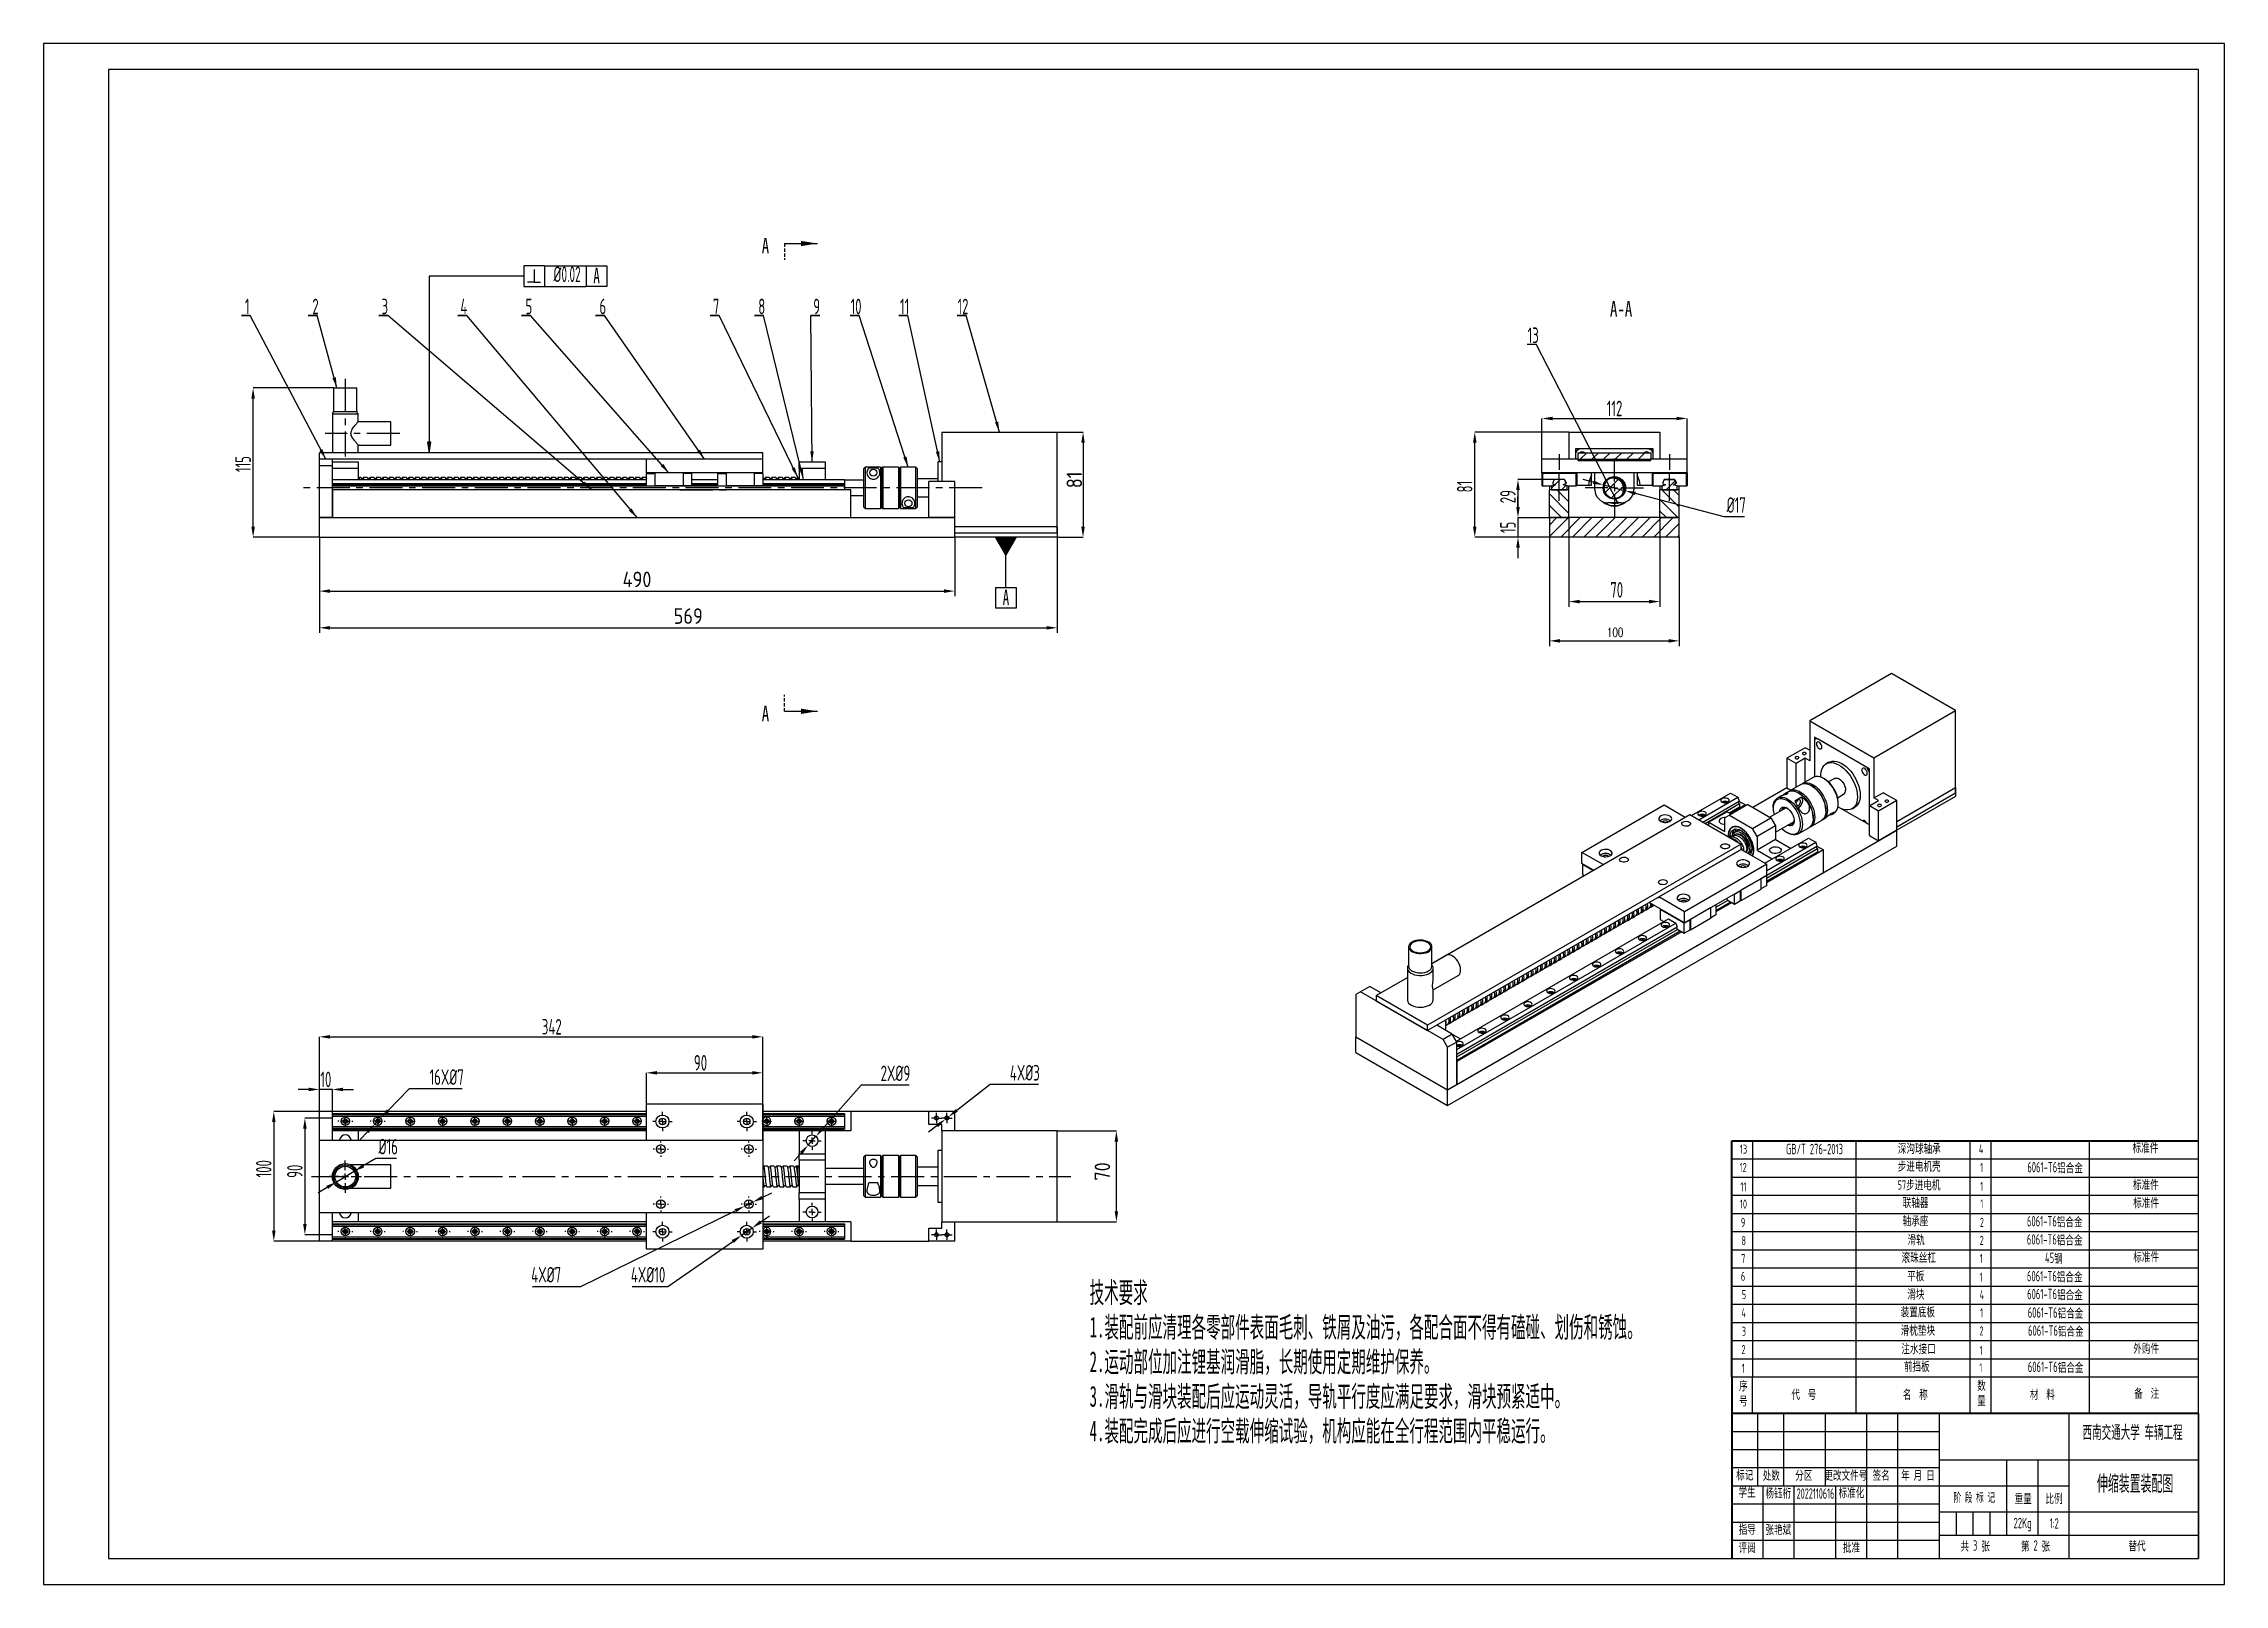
# Paper-space layout '布局1' of a CAD drawing. Header units: millimetres. Extents: x 0 to 841, y 0 to 594.
# The model-space entities are those that its viewports show. They can reach past a viewport. Long polylines and large blocks are cut down to what shows.
import ezdxf

# ---------------------------------------------------------------- set-up
doc = ezdxf.new("R2010")
doc.units = ezdxf.units.MM
doc.header["$PDSIZE"] = -1
doc.linetypes.add('CENTERX2', pattern=[20.32, 12.7, -2.54, 2.54, -2.54])
doc.linetypes.add('HIDDEN', pattern=[1.905, 1.27, -0.635])
for name, color, linetype in [('10', 7, 'Continuous'), ('5', 7, 'Continuous'), ('9', 7, 'Continuous'), ('SLD-0', 7, 'Continuous')]:
    doc.layers.add(name, color=color, linetype=linetype)
doc.styles.add('SLDTEXTSTYLE0', font='TXT', dxfattribs={"width": 0.7, "bigfont": 'bigfont'})
doc.styles.add('SLDTEXTSTYLE1', font='TXT', dxfattribs={"width": 0.633333, "bigfont": 'bigfont'})
doc.styles.add('SLDTEXTSTYLE2', font='TXT', dxfattribs={"width": 0.7})
doc.styles.add('SLDTEXTSTYLE3', font='TXT', dxfattribs={"width": 0.616667})
doc.dimstyles.new('ISO-25', dxfattribs={"dimtxt": 2.5, "dimasz": 2.5, "dimexe": 1.25, "dimexo": 0.625, "dimtad": 1, "dimtxsty": 'Standard', "dimcen": 2.5, "dimadec": 0, "dimazin": 0, "dimtfac": 1, "dimtmove": 0, "dimatfit": 3, "dimfxl": 1, "dimarcsym": 0})
doc.dimstyles.new('SLDDIMSTYLE0', dxfattribs={"dimtxt": 3.5, "dimasz": 4.08, "dimexe": 0, "dimexo": 0.0625, "dimgap": 0.875, "dimtad": 2, "dimlfac": 2, "dimrnd": 1e-09, "dimzin": 12, "dimdsep": 46, "dimtxsty": 'SLDTEXTSTYLE2', "dimsah": 1, "dimcen": 0.09, "dimadec": 0, "dimazin": 3, "dimtfac": 1, "dimtofl": 0, "dimtmove": 0, "dimatfit": 3, "dimfxl": 1, "dimfrac": 2, "dimtolj": 1, "dimtzin": 12, "dimarcsym": 0})
doc.dimstyles.new('SLDDIMSTYLE1', dxfattribs={"dimtxt": 0.18, "dimasz": 4.08, "dimexe": 0, "dimexo": 0.0625, "dimgap": 0, "dimtad": 0, "dimtih": 1, "dimtoh": 1, "dimdec": 0, "dimrnd": 1e-09, "dimzin": 0, "dimdsep": 46, "dimtxsty": 'Standard', "dimsah": 1, "dimcen": 0.09, "dimadec": 0, "dimazin": 0, "dimtfac": 4.08, "dimtdec": 0, "dimtofl": 0, "dimtmove": 0, "dimatfit": 3, "dimfxl": 1, "dimfrac": 2, "dimtolj": 1, "dimtzin": 0, "dimarcsym": 0})
doc.dimstyles.new('SLDDIMSTYLE2', dxfattribs={"dimtxt": 3.5, "dimasz": 4.08, "dimexe": 0, "dimexo": 0.0625, "dimgap": 0.875, "dimtad": 2, "dimlfac": 2, "dimrnd": 1e-09, "dimzin": 4, "dimdsep": 46, "dimtxsty": 'SLDTEXTSTYLE2', "dimsah": 1, "dimcen": 0.09, "dimadec": 0, "dimazin": 1, "dimtfac": 1, "dimtofl": 0, "dimtmove": 0, "dimatfit": 3, "dimfxl": 1, "dimfrac": 2, "dimtolj": 1, "dimtzin": 12, "dimarcsym": 0})
doc.dimstyles.new('SLDDIMSTYLE3', dxfattribs={"dimtxt": 3.5, "dimasz": 4.08, "dimexe": 0, "dimexo": 0.0625, "dimgap": 0.875, "dimtad": 2, "dimlfac": 2, "dimrnd": 1e-09, "dimzin": 12, "dimdsep": 46, "dimtxsty": 'SLDTEXTSTYLE2', "dimsah": 1, "dimcen": 0.09, "dimadec": 0, "dimazin": 3, "dimtfac": 1, "dimtmove": 0, "dimatfit": 0, "dimfxl": 1, "dimfrac": 2, "dimtolj": 1, "dimtzin": 12, "dimarcsym": 0})
doc.dimstyles.new('SLDDIMSTYLE9', dxfattribs={"dimtxt": 0.18, "dimasz": 1.016, "dimexe": 0, "dimexo": 0.0625, "dimgap": 0, "dimtad": 0, "dimtih": 1, "dimtoh": 1, "dimdec": 0, "dimrnd": 1e-09, "dimzin": 0, "dimdsep": 46, "dimtxsty": 'Standard', "dimblk1": 'DOT', "dimblk2": 'DOT', "dimsah": 1, "dimcen": 0.09, "dimadec": 0, "dimazin": 0, "dimtfac": 1.016, "dimtdec": 0, "dimtofl": 0, "dimtmove": 0, "dimatfit": 3, "dimldrblk": 'DOT', "dimfxl": 1, "dimfrac": 2, "dimtolj": 1, "dimtzin": 0, "dimarcsym": 0})
pattern_1 = [(45, (1638.1194, 131.9342), (-2.245064, 2.245064), [])]
pattern_2 = [(135, (1638.1194, 131.9342), (-2.245064, -2.245064), [])]

psp = doc.layouts.new('布局1')

# ---------------------------------------------------------------- texts
at = {"layer": '10', "color": 7, "insert": (756.53, 16.99), "char_height": 3.5, "width": 81.3067, "attachment_point": 2, "style": 'SLDTEXTSTYLE0'}
psp.add_mtext('{\\fHYSWLongFangSong|b0|i0|c134|p2;共 \\Fgbenor|c134;\\H1.14286x;3 \\fHYSWLongFangSong|b0|i0|c134|p2;\\H0.875x;张        第 \\Fgbenor|c134;\\H1.14286x;2\\fHYSWLongFangSong|b0|i0|c134|p2;\\H0.875x; 张}', dxfattribs=at)
at = {"layer": '10', "insert": (656.97, 15.89), "char_height": 3.5, "attachment_point": 2, "style": 'SLDTEXTSTYLE0'}
psp.add_mtext('{\\fHYSWLongFangSong|b0|i0|c134|p2;评阅}', dxfattribs=at)
at = {"layer": '9', "color": 7, "insert": (805.59, 61.19), "char_height": 5, "width": 48.4793, "attachment_point": 2, "style": 'SLDTEXTSTYLE2'}
psp.add_mtext('{\\fHYSWLongFangSong|b0|i0|c134|p2;西南交通大学 车辆工程}', dxfattribs=at)
at = {"layer": '9', "color": 7, "lineweight": 25, "insert": (656.06, 43.94), "char_height": 3.5, "attachment_point": 2, "style": 'SLDTEXTSTYLE0'}
psp.add_mtext('{\\fHYSWLongFangSong|b0|i0|c134|p2;标记}', dxfattribs=at)
at = {"layer": '9', "color": 7, "attachment_point": 2}
for s, insert, char_height, style in [('{\\fHYSWLongFangSong|b0|i0|c134|p2;处数}', (666.27, 43.81), 3.5, 'SLDTEXTSTYLE0'), ('{\\fHYSWLongFangSong|b0|i0|c134|p2;分区}', (678.8, 43.81), 3.5, 'SLDTEXTSTYLE0'), ('{\\fHYSWLongFangSong|b0|i0|c134|p2;更改文件号}', (695.03, 43.81), 3.5, 'SLDTEXTSTYLE0'), ('{\\fHYSWLongFangSong|b0|i0|c134|p2;签名}', (708.65, 43.81), 3.5, 'SLDTEXTSTYLE0'), ('{\\fHYSWLongFangSong|b0|i0|c134|p2;年 月 日}', (722.8, 43.81), 3.5, 'SLDTEXTSTYLE2'), ('{\\fHYSWLongFangSong|b0|i0|c134|p2;伸缩装置装配图}', (806.58, 41.94), 6, 'SLDTEXTSTYLE2'), ('{\\fHYSWLongFangSong|b0|i0|c134|p2;学生}', (656.93, 37.27), 3.5, 'SLDTEXTSTYLE0'), ('{\\fHYSWLongFangSong|b0|i0|c134|p2;杨钰桁}', (668.97, 36.95), 3.5, 'SLDTEXTSTYLE0'), ('{\\fHYSWLongFangSong|b0|i0|c134|p2;标准化}', (697.19, 37.09), 3.5, 'SLDTEXTSTYLE0'), ('{\\fHYSWLongFangSong|b0|i0|c134|p2;阶 段 标 记}', (744.54, 35.31), 3.5, 'SLDTEXTSTYLE1'), ('{\\fHYSWLongFangSong|b0|i0|c134|p2;重量}', (763.4, 34.81), 3.5, 'SLDTEXTSTYLE0'), ('{\\fHYSWLongFangSong|b0|i0|c134|p2;比例}', (775.29, 34.81), 3.5, 'SLDTEXTSTYLE0'), ('{\\Fgbenor|c134;22Kg}', (763.2, 25.65), 4, 'SLDTEXTSTYLE0'), ('{\\fHYSWLongFangSong|b0|i0|c134|p2;指导}', (657.01, 23), 3.5, 'SLDTEXTSTYLE0'), ('{\\fHYSWLongFangSong|b0|i0|c134|p2;张艳斌}', (668.97, 22.9), 3.5, 'SLDTEXTSTYLE0'), ('{\\fHYSWLongFangSong|b0|i0|c134|p2;批准}', (697.16, 16), 3.5, 'SLDTEXTSTYLE0')]:
    psp.add_mtext(s, dxfattribs=dict(at, insert=insert, char_height=char_height, style=style))
at = {"layer": 'SLD-0', "char_height": 4, "width": 4.0833, "attachment_point": 2, "style": 'SLDTEXTSTYLE3'}
for s, insert in [('{\\Fgbenor|c134;2022110616}', (683.31, 37.02)), ('{\\Fgbenor|c134;1:2}', (775.38, 25.53))]:
    psp.add_mtext(s, dxfattribs=dict(at, insert=insert))
at = {"layer": 'SLD-0', "insert": (804.01, 16.61), "char_height": 3.5, "attachment_point": 1, "style": 'SLDTEXTSTYLE0'}
psp.add_mtext('{\\fHYSWLongFangSong|b0|i0|c134|p2;替代}', dxfattribs=at)

msp = doc.modelspace()

# ---------------------------------------------------------------- texts
at = {"color": 7, "linetype": 'Continuous', "lineweight": 25, "insert": (1923.282, 647.4957), "char_height": 6, "width": 1.633333, "attachment_point": 1, "style": 'SLDTEXTSTYLE2'}
msp.add_mtext('A', dxfattribs=at)
at = {"color": 7, "linetype": 'Continuous', "char_height": 6, "attachment_point": 1, "style": 'SLDTEXTSTYLE3'}
for s, insert in [('\\A1;{\\Fgbenor|c0;\\W0.7;\\C256;%%C\\A0;\\Fgbenor|c134;\\W0.61667;\\C7;0.02}', (1842.9467, 636.464)), ('A', (1858.3238, 636.0097)), ('A', (2016.2005, 511.92))]:
    msp.add_mtext(s, dxfattribs=dict(at, insert=insert))
at = {"lineweight": 25, "insert": (2040.8259, 550.9738), "char_height": 6, "attachment_point": 1, "rotation": 90}
msp.add_mtext_dynamic_manual_height_columns('\\pxt1;{\\Fgbenor|c134;81}', width=6.607544, gutter_width=17.5, heights=[0], dxfattribs=at)
at = {"color": 7, "linetype": 'Continuous', "lineweight": 25, "insert": (1923.282, 467.1412), "char_height": 6, "attachment_point": 1, "style": 'SLDTEXTSTYLE2'}
msp.add_mtext('A', dxfattribs=at)
at = {"insert": (2051.6589, 284.0265), "char_height": 6, "attachment_point": 1, "rotation": 90}
msp.add_mtext_dynamic_manual_height_columns('{\\Fgbenor|c134;70}', width=6.607544, gutter_width=17.5, heights=[0], dxfattribs=at)
at = {"layer": '10', "lineweight": 25, "insert": (2254.6897, 623.1706), "char_height": 6, "attachment_point": 2, "style": 'SLDTEXTSTYLE2'}
msp.add_mtext('A-A', dxfattribs=at)

# ---------------------------------------------------------------- blocks, each defined once
blk = doc.blocks.new('SW_TABLEANNOTATION_0')
at = {"lineweight": 40}
for p, q in [((197.81, 0.55), (197.81, 7.55)), ((197.81, 7.55), (377.81, 7.55)), ((197.81, -6.45), (197.81, 0.55)), ((335.81, 7.55), (345.81, 7.55)), ((197.81, -13.45), (197.81, -6.45)), ((197.81, -20.45), (197.81, -13.45)), ((197.81, -27.45), (197.81, -20.45)), ((197.81, -34.45), (197.81, -27.45)), ((197.81, -41.45), (197.81, -34.45)), ((197.81, -48.45), (197.81, -41.45)), ((197.81, -55.45), (197.81, -48.45)), ((197.81, -62.45), (197.81, -55.45)), ((197.81, -69.45), (197.81, -62.45)), ((197.81, -76.45), (197.81, -69.45)), ((197.81, -83.45), (197.81, -76.45)), ((197.81, -83.45), (197.81, -97.45))]:
    blk.add_line(p, q, dxfattribs=at)
for p, q in [((197.81, 0.55), (377.81, 0.55)), ((205.81, 7.55), (205.81, 0.55)), ((205.81, 0.55), (205.81, -6.45)), ((245.81, 0.55), (245.81, 7.55)), ((245.81, -6.45), (245.81, 0.55)), ((289.81, 0.55), (289.81, 7.55)), ((289.81, -6.45), (289.81, 0.55)), ((297.81, 0.55), (297.81, 7.55)), ((297.81, -6.45), (297.81, 0.55)), ((335.81, 0.55), (335.81, 7.55)), ((335.81, -6.45), (335.81, 0.55)), ((335.81, 0.55), (345.81, 0.55)), ((377.81, 0.55), (377.81, 7.55)), ((377.81, -6.45), (377.81, 0.55)), ((197.81, -6.45), (377.81, -6.45)), ((205.81, -6.45), (205.81, -13.45)), ((245.81, -13.45), (245.81, -6.45)), ((289.81, -13.45), (289.81, -6.45)), ((297.81, -13.45), (297.81, -6.45)), ((335.81, -13.45), (335.81, -6.45)), ((335.81, -6.45), (345.81, -6.45)), ((377.81, -13.45), (377.81, -6.45)), ((197.81, -13.45), (377.81, -13.45)), ((205.81, -13.45), (205.81, -20.45)), ((245.81, -20.45), (245.81, -13.45)), ((289.81, -20.45), (289.81, -13.45)), ((297.81, -20.45), (297.81, -13.45)), ((335.81, -20.45), (335.81, -13.45)), ((335.81, -13.45), (345.81, -13.45)), ((377.81, -20.45), (377.81, -13.45)), ((197.81, -20.45), (377.81, -20.45)), ((205.81, -20.45), (205.81, -27.45)), ((245.81, -27.45), (245.81, -20.45)), ((289.81, -27.45), (289.81, -20.45)), ((297.81, -27.45), (297.81, -20.45)), ((335.81, -27.45), (335.81, -20.45)), ((335.81, -20.45), (345.81, -20.45)), ((377.81, -27.45), (377.81, -20.45)), ((197.81, -27.45), (377.81, -27.45)), ((205.81, -27.45), (205.81, -34.45)), ((245.81, -34.45), (245.81, -27.45)), ((289.81, -34.45), (289.81, -27.45)), ((297.81, -34.45), (297.81, -27.45)), ((335.81, -34.45), (335.81, -27.45)), ((335.81, -27.45), (345.81, -27.45)), ((377.81, -34.45), (377.81, -27.45)), ((197.81, -34.45), (377.81, -34.45)), ((197.81, -41.45), (377.81, -41.45)), ((205.81, -34.45), (205.81, -41.45)), ((205.81, -41.45), (205.81, -48.45)), ((245.81, -41.45), (245.81, -34.45)), ((245.81, -48.45), (245.81, -41.45)), ((289.81, -41.45), (289.81, -34.45)), ((289.81, -48.45), (289.81, -41.45)), ((297.81, -41.45), (297.81, -34.45)), ((297.81, -48.45), (297.81, -41.45)), ((335.81, -41.45), (335.81, -34.45)), ((335.81, -34.45), (345.81, -34.45)), ((335.81, -48.45), (335.81, -41.45)), ((335.81, -41.45), (345.81, -41.45)), ((377.81, -41.45), (377.81, -34.45)), ((377.81, -48.45), (377.81, -41.45)), ((197.81, -48.45), (377.81, -48.45)), ((205.81, -48.45), (205.81, -55.45)), ((245.81, -55.45), (245.81, -48.45)), ((289.81, -55.45), (289.81, -48.45)), ((297.81, -55.45), (297.81, -48.45)), ((335.81, -55.45), (335.81, -48.45)), ((335.81, -48.45), (345.81, -48.45)), ((377.81, -55.45), (377.81, -48.45)), ((197.81, -55.45), (377.81, -55.45)), ((205.81, -55.45), (205.81, -62.45)), ((245.81, -62.45), (245.81, -55.45)), ((289.81, -62.45), (289.81, -55.45)), ((297.81, -62.45), (297.81, -55.45)), ((335.81, -62.45), (335.81, -55.45)), ((335.81, -55.45), (345.81, -55.45)), ((377.81, -62.45), (377.81, -55.45)), ((197.81, -62.45), (377.81, -62.45)), ((205.81, -62.45), (205.81, -69.45)), ((245.81, -69.45), (245.81, -62.45)), ((289.81, -69.45), (289.81, -62.45)), ((297.81, -69.45), (297.81, -62.45)), ((335.81, -69.45), (335.81, -62.45)), ((335.81, -62.45), (345.81, -62.45)), ((377.81, -69.45), (377.81, -62.45)), ((197.81, -69.45), (377.81, -69.45)), ((205.81, -69.45), (205.81, -76.45)), ((245.81, -76.45), (245.81, -69.45)), ((289.81, -76.45), (289.81, -69.45)), ((297.81, -76.45), (297.81, -69.45)), ((335.81, -76.45), (335.81, -69.45)), ((335.81, -69.45), (345.81, -69.45)), ((377.81, -76.45), (377.81, -69.45)), ((197.81, -76.45), (377.81, -76.45)), ((205.81, -76.45), (205.81, -83.45)), ((205.81, -97.45), (205.81, -83.45)), ((245.81, -83.45), (245.81, -76.45)), ((245.81, -97.45), (245.81, -83.45)), ((289.81, -83.45), (289.81, -76.45)), ((289.81, -97.45), (289.81, -83.45)), ((297.81, -83.45), (297.81, -76.45)), ((297.81, -97.45), (297.81, -83.45)), ((335.81, -83.45), (335.81, -76.45)), ((335.81, -76.45), (345.81, -76.45)), ((335.81, -97.45), (335.81, -83.45)), ((335.81, -83.45), (345.81, -83.45)), ((377.81, -83.45), (377.81, -76.45)), ((377.81, -97.45), (377.81, -83.45)), ((335.81, -97.45), (335.81, -90.45)), ((197.81, -97.45), (205.81, -97.45)), ((205.81, -97.45), (245.81, -97.45)), ((245.81, -97.45), (289.81, -97.45)), ((289.81, -97.45), (297.81, -97.45)), ((297.81, -97.45), (335.81, -97.45)), ((335.81, -97.45), (357.81, -97.45)), ((357.81, -97.45), (377.81, -97.45))]:
    blk.add_line(p, q)
at = {"layer": '10', "color": 0, "lineweight": 40}
for p, q in [((197.81, 7.55), (223.63, 7.55)), ((223.63, 7.55), (304.79, 7.55)), ((304.79, 7.55), (335.81, 7.55)), ((345.81, 7.55), (352.2, 7.55))]:
    blk.add_line(p, q, dxfattribs=at)
at = {"layer": '10', "color": 0}
for p, q in [((197.81, 0.55), (223.63, 0.55)), ((223.63, 0.55), (304.79, 0.55)), ((304.79, 0.55), (335.81, 0.55)), ((345.81, 0.55), (352.2, 0.55)), ((352.2, 7.55), (377.81, 7.55)), ((352.2, 0.55), (377.81, 0.55)), ((197.81, -6.45), (223.63, -6.45)), ((223.63, -6.45), (304.79, -6.45)), ((304.79, -6.45), (335.81, -6.45)), ((345.81, -6.45), (352.2, -6.45)), ((352.2, -6.45), (377.81, -6.45)), ((197.81, -13.45), (223.63, -13.45)), ((223.63, -13.45), (304.79, -13.45)), ((304.79, -13.45), (335.81, -13.45)), ((345.81, -13.45), (352.2, -13.45)), ((352.2, -13.45), (377.81, -13.45)), ((197.81, -20.45), (223.63, -20.45)), ((223.63, -20.45), (304.79, -20.45)), ((304.79, -20.45), (335.81, -20.45)), ((345.81, -20.45), (352.2, -20.45)), ((352.2, -20.45), (377.81, -20.45)), ((197.81, -27.45), (223.63, -27.45)), ((223.63, -27.45), (304.79, -27.45)), ((304.79, -27.45), (335.81, -27.45)), ((345.81, -27.45), (352.2, -27.45)), ((352.2, -27.45), (377.81, -27.45)), ((197.81, -34.45), (223.63, -34.45)), ((197.81, -41.45), (223.63, -41.45)), ((223.63, -34.45), (304.79, -34.45)), ((223.63, -41.45), (304.79, -41.45)), ((304.79, -34.45), (335.81, -34.45)), ((304.79, -41.45), (335.81, -41.45)), ((345.81, -34.45), (352.2, -34.45)), ((345.81, -41.45), (352.2, -41.45)), ((352.2, -34.45), (377.81, -34.45)), ((352.2, -41.45), (377.81, -41.45)), ((197.81, -48.45), (223.63, -48.45)), ((223.63, -48.45), (304.79, -48.45)), ((304.79, -48.45), (335.81, -48.45)), ((345.81, -48.45), (352.2, -48.45)), ((352.2, -48.45), (377.81, -48.45)), ((197.81, -55.45), (223.63, -55.45)), ((223.63, -55.45), (304.79, -55.45)), ((304.79, -55.45), (335.81, -55.45)), ((345.81, -55.45), (352.2, -55.45)), ((352.2, -55.45), (377.81, -55.45)), ((197.81, -62.45), (223.63, -62.45)), ((223.63, -62.45), (304.79, -62.45)), ((304.79, -62.45), (335.81, -62.45)), ((345.81, -62.45), (352.2, -62.45)), ((352.2, -62.45), (377.81, -62.45)), ((197.81, -69.45), (223.63, -69.45)), ((223.63, -69.45), (304.79, -69.45)), ((304.79, -69.45), (335.81, -69.45)), ((345.81, -69.45), (352.2, -69.45)), ((352.2, -69.45), (377.81, -69.45)), ((197.81, -76.45), (223.63, -76.45)), ((197.81, -83.45), (223.63, -83.45)), ((223.63, -76.45), (304.79, -76.45)), ((223.63, -83.45), (304.79, -83.45)), ((304.79, -76.45), (335.81, -76.45)), ((304.79, -83.45), (335.81, -83.45)), ((345.81, -76.45), (352.2, -76.45)), ((345.81, -83.45), (352.2, -83.45)), ((352.2, -76.45), (377.81, -76.45)), ((352.2, -83.45), (377.81, -83.45))]:
    blk.add_line(p, q, dxfattribs=at)
at = {"layer": '10', "color": 0, "char_height": 3.5, "attachment_point": 1}
for s, insert, style in [('{\\Fgbenor|c134;13}', (200.99, 6.1), 'SLDTEXTSTYLE3'), ('\\pxi-2,l3,t3;{\\Fgbenor|c134;\\H1.14286x;GB/T 276-2013}', (215.27, 6.39), 'SLDTEXTSTYLE0'), ('{\\fHYSWLongFangSong|b0|i0|c134|p2;步进电机壳}', (261.83, -0.47), 'SLDTEXTSTYLE0'), ('{\\fHYSWLongFangSong|b0|i0|c134|p2;深沟球轴承}', (261.9, 6.38), 'SLDTEXTSTYLE2'), ('{\\fHYSWLongFangSong|b0|i0|c134|p2;标准件}', (352.4, 6.66), 'SLDTEXTSTYLE0'), ('{\\Fgbenor|c134;12}', (200.88, -0.98), 'SLDTEXTSTYLE3'), ('{\\Fgbenor|c134;57\\fHYSWLongFangSong|b0|i0|c134|p2;步进电机}', (261.83, -7.72), 'SLDTEXTSTYLE0'), ('{\\Fgbenor|c134;1}', (293.63, -8.26), 'SLDTEXTSTYLE3'), ('{\\Fgbenor|c134;1}', (293.64, -0.97), 'SLDTEXTSTYLE3'), ('\\pxi-2,l3,t3;{\\Fgbenor|c134;\\H1.14286x;6061-T6\\fHYSWLongFangSong|b0|i0|c134|p2;\\H0.875x;铝合金}', (308.31, -0.61), 'SLDTEXTSTYLE0'), ('{\\fHYSWLongFangSong|b0|i0|c134|p2;标准件}', (352.57, -7.58), 'SLDTEXTSTYLE0'), ('{\\Fgbenor|c134;10}', (201, -15.07), 'SLDTEXTSTYLE3'), ('{\\Fgbenor|c134;11}', (201.18, -8.44), 'SLDTEXTSTYLE3'), ('{\\fHYSWLongFangSong|b0|i0|c134|p2;联轴器}', (263.76, -14.45), 'SLDTEXTSTYLE0'), ('{\\Fgbenor|c134;1}', (293.69, -15.04), 'SLDTEXTSTYLE3'), ('{\\fHYSWLongFangSong|b0|i0|c134|p2;标准件}', (352.65, -14.56), 'SLDTEXTSTYLE0'), ('{\\Fgbenor|c134;9}', (201.36, -22.17), 'SLDTEXTSTYLE3'), ('{\\fHYSWLongFangSong|b0|i0|c134|p2;轴承座}', (263.72, -21.58), 'SLDTEXTSTYLE0'), ('\\pxi-2,l3,t3;{\\Fgbenor|c134;\\H1.14286x;6061-T6\\fHYSWLongFangSong|b0|i0|c134|p2;\\H0.875x;铝合金}', (308.17, -21.45), 'SLDTEXTSTYLE0'), ('{\\fHYSWLongFangSong|b0|i0|c134|p2;滑轨}', (265.61, -28.83), 'SLDTEXTSTYLE0'), ('{\\Fgbenor|c134;2}', (293.43, -29.06), 'SLDTEXTSTYLE3'), ('\\pxi-2,l3,t3;{\\Fgbenor|c134;\\H1.14286x;6061-T6\\fHYSWLongFangSong|b0|i0|c134|p2;\\H0.875x;铝合金}', (308.16, -28.45), 'SLDTEXTSTYLE0'), ('{\\Fgbenor|c134;7}', (201.47, -36.09), 'SLDTEXTSTYLE3'), ('{\\fHYSWLongFangSong|b0|i0|c134|p2;滚珠丝杠}', (263.33, -35.68), 'SLDTEXTSTYLE0'), ('\\pxi-2,l3,t3;{\\Fgbenor|c134;\\H1.14286x;45\\fHYSWLongFangSong|b0|i0|c134|p2;\\H0.875x;钢}', (315.12, -35.52), 'SLDTEXTSTYLE0'), ('{\\fHYSWLongFangSong|b0|i0|c134|p2;标准件}', (352.67, -35.43), 'SLDTEXTSTYLE0'), ('{\\Fgbenor|c134;6}', (201.37, -42.94), 'SLDTEXTSTYLE3'), ('{\\Fgbenor|c134;5}', (201.68, -49.96), 'SLDTEXTSTYLE3'), ('{\\fHYSWLongFangSong|b0|i0|c134|p2;平板}', (265.5, -42.8), 'SLDTEXTSTYLE0'), ('{\\fHYSWLongFangSong|b0|i0|c134|p2;滑块}', (265.54, -49.8), 'SLDTEXTSTYLE0'), ('{\\Fgbenor|c134;1}', (293.41, -43.28), 'SLDTEXTSTYLE3'), ('{\\Fgbenor|c134;4}', (293.42, -50.03), 'SLDTEXTSTYLE3'), ('\\pxi-2,l3,t3;{\\Fgbenor|c134;\\H1.14286x;6061-T6\\fHYSWLongFangSong|b0|i0|c134|p2;\\H0.875x;铝合金}', (308.17, -42.62), 'SLDTEXTSTYLE0'), ('\\pxi-2,l3,t3;{\\Fgbenor|c134;\\H1.14286x;6061-T6\\fHYSWLongFangSong|b0|i0|c134|p2;\\H0.875x;铝合金}', (308.26, -49.52), 'SLDTEXTSTYLE0'), ('{\\Fgbenor|c134;4}', (201.55, -56.97), 'SLDTEXTSTYLE3'), ('{\\fHYSWLongFangSong|b0|i0|c134|p2;装置底板}', (262.99, -56.66), 'SLDTEXTSTYLE0'), ('{\\Fgbenor|c134;1}', (293.59, -57.02), 'SLDTEXTSTYLE3'), ('\\pxi-2,l3,t3;{\\Fgbenor|c134;\\H1.14286x;6061-T6\\fHYSWLongFangSong|b0|i0|c134|p2;\\H0.875x;铝合金}', (308.47, -56.64), 'SLDTEXTSTYLE0'), ('{\\Fgbenor|c134;3}', (201.71, -64.14), 'SLDTEXTSTYLE3'), ('{\\fHYSWLongFangSong|b0|i0|c134|p2;滑枕垫块}', (263.01, -63.73), 'SLDTEXTSTYLE0'), ('\\pxi-2,l3,t3;{\\Fgbenor|c134;\\H1.14286x;6061-T6\\fHYSWLongFangSong|b0|i0|c134|p2;\\H0.875x;铝合金}', (308.58, -63.62), 'SLDTEXTSTYLE0'), ('{\\Fgbenor|c134;2}', (201.59, -71.18), 'SLDTEXTSTYLE3'), ('{\\fHYSWLongFangSong|b0|i0|c134|p2;注水接口}', (263.24, -70.85), 'SLDTEXTSTYLE0'), ('{\\fHYSWLongFangSong|b0|i0|c134|p2;外购件}', (352.67, -70.73), 'SLDTEXTSTYLE0'), ('{\\Fgbenor|c134;1}', (201.69, -78.36), 'SLDTEXTSTYLE3'), ('{\\fHYSWLongFangSong|b0|i0|c134|p2;前挡板}', (264.21, -77.64), 'SLDTEXTSTYLE0'), ('\\pxi-2,l3,t3;{\\Fgbenor|c134;\\H1.14286x;6061-T6\\fHYSWLongFangSong|b0|i0|c134|p2;\\H0.875x;铝合金}', (308.51, -77.57), 'SLDTEXTSTYLE0'), ('{\\fHYSWLongFangSong|b0|i0|c134|p2;序\\P号}', (200.67, -85.13), 'SLDTEXTSTYLE0'), ('{\\fHYSWLongFangSong|b0|i0|c134|p2;代  号}', (220.81, -88.45), 'SLDTEXTSTYLE0'), ('{\\fHYSWLongFangSong|b0|i0|c134|p2;名  称}', (263.81, -88.45), 'SLDTEXTSTYLE0'), ('{\\fHYSWLongFangSong|b0|i0|c134|p2;数\\P量}', (292.48, -85), 'SLDTEXTSTYLE0'), ('{\\fHYSWLongFangSong|b0|i0|c134|p2;材  料}', (312.81, -88.45), 'SLDTEXTSTYLE0'), ('{\\fHYSWLongFangSong|b0|i0|c134|p2;备  注}', (353.06, -88.05), 'SLDTEXTSTYLE0')]:
    blk.add_mtext(s, dxfattribs=dict(at, insert=insert, style=style))
at = {"layer": '10', "color": 0, "char_height": 3.5, "attachment_point": 1, "style": 'SLDTEXTSTYLE3'}
for s, insert, width in [('{\\Fgbenor|c134;4}', (293.13, 6.17), 1.6333), ('{\\Fgbenor|c134;2}', (293.51, -22.13), 0.3597), ('{\\Fgbenor|c134;8}', (201.57, -29.19), 1.6333), ('{\\Fgbenor|c134;1}', (293.47, -36.09), 0.8167), ('{\\Fgbenor|c134;2}', (293.37, -63.97), 1.0401), ('{\\Fgbenor|c134;1}', (293.42, -71.52), 1.9221), ('{\\Fgbenor|c134;1}', (293.31, -78.26), 0.8993)]:
    blk.add_mtext(s, dxfattribs=dict(at, insert=insert, width=width))
blk = doc.blocks.new('SW_NOTE_0')
at = {"layer": '10', "color": 0, "insert": (0, -17.75), "char_height": 8, "width": 278.8511, "attachment_point": 1, "style": 'SLDTEXTSTYLE0'}
blk.add_mtext('{\\fHYSWLongFangSong|b0|i0|c134|p2;技术要求\\P1.装配前应清理各零部件表面毛刺、铁屑及油污，各配合面不得有磕碰、划伤和锈蚀。\\P2.运动部位加注锂基润滑脂，长期使用定期维护保养。\\P3.滑轨与滑块装配后应运动灵活，导轨平行度应满足要求，滑块预紧适中。\\P4.装配完成后应进行空载伸缩试验，机构应能在全行程范围内平稳运行。}', dxfattribs=at)
blk = doc.blocks.new('*D114')
at = {"layer": '10', "color": 0, "lineweight": -2, "transparency": 16777216}
for p, q in [((1758.12, 589.63), (1727.13, 589.63)), ((1727.13, 536.21), (1727.13, 585.55)), ((1752.62, 532.13), (1727.13, 532.13))]:
    blk.add_line(p, q, dxfattribs=at)
at = {"layer": '10', "color": 0, "transparency": 16777216}
for points in [[(1726.45, 585.55), (1727.81, 585.55), (1727.13, 589.63)], [(1726.45, 536.21), (1727.81, 536.21), (1727.13, 532.13)]]:
    blk.add_solid(points, dxfattribs=at)
at = {"layer": 'Defpoints', "color": 0, "transparency": 16777216}
for p in [(1727.13, 589.63), (1758.18, 589.63), (1752.68, 532.13)]:
    blk.add_point(p, dxfattribs=at)
at = {"layer": '10', "color": 0, "transparency": 16777216, "insert": (1720.26, 560.29), "char_height": 3.5, "attachment_point": 2, "rotation": 90, "style": 'SLDTEXTSTYLE2'}
blk.add_mtext('\\A1;{\\Fgbenor|c134;\\H1.71429x;115}', dxfattribs=at)
blk = doc.blocks.new('*D115')
at = {"layer": '10', "color": 0, "lineweight": -2, "transparency": 16777216}
for p, q in [((2037.25, 572.63), (2047.18, 572.63)), ((2047.18, 568.55), (2047.18, 536.21)), ((2037.25, 532.13), (2047.18, 532.13))]:
    blk.add_line(p, q, dxfattribs=at)
at = {"layer": '10', "color": 0, "transparency": 16777216}
for points in [[(2046.5, 568.55), (2047.86, 568.55), (2047.18, 572.63)], [(2046.5, 536.21), (2047.86, 536.21), (2047.18, 532.13)]]:
    blk.add_solid(points, dxfattribs=at)
at = {"layer": 'Defpoints', "color": 0, "transparency": 16777216}
for p in [(2037.18, 572.63), (2037.18, 532.13), (2047.18, 532.13)]:
    blk.add_point(p, dxfattribs=at)
blk = doc.blocks.new('SW_NOTE_0_1')
at = {"layer": '10', "color": 0}
for p, q in [((-3.46, 0), (0, 0)), ((0, 0), (-3.46, 0)), ((-3.46, 0), (0, 0)), ((0, 0), (-3.46, 0)), ((-3.46, 0), (0, 0)), ((0, 0), (-3.46, 0))]:
    blk.add_line(p, q, dxfattribs=at)
at = {"layer": '10', "color": 0, "insert": (-1.19, 6.45), "char_height": 6, "attachment_point": 2, "style": 'SLDTEXTSTYLE2'}
blk.add_mtext('{\\Fgbenor|c134;1}', dxfattribs=at)
blk = doc.blocks.new('SW_NOTE_0_2')
at = {"layer": '10', "color": 0}
for p, q in [((-3.46, 0), (0, 0)), ((0, 0), (-3.46, 0)), ((-3.46, 0), (0, 0)), ((0, 0), (-3.46, 0)), ((-3.46, 0), (0, 0)), ((0, 0), (-3.46, 0))]:
    blk.add_line(p, q, dxfattribs=at)
at = {"layer": '10', "color": 0, "insert": (-0.64, 6.45), "char_height": 6, "attachment_point": 2, "style": 'SLDTEXTSTYLE2'}
blk.add_mtext('{\\Fgbenor|c134;2}', dxfattribs=at)
blk = doc.blocks.new('SW_NOTE_0_3')
at = {"layer": '10', "color": 0}
for p, q in [((-3.46, 0), (0, 0)), ((0, 0), (-3.46, 0)), ((-3.46, 0), (0, 0)), ((0, 0), (-3.46, 0)), ((-3.46, 0), (0, 0)), ((0, 0), (-3.46, 0))]:
    blk.add_line(p, q, dxfattribs=at)
at = {"layer": '10', "color": 0, "insert": (-1.18, 6.45), "char_height": 6, "attachment_point": 2, "style": 'SLDTEXTSTYLE2'}
blk.add_mtext('{\\Fgbenor|c134;3}', dxfattribs=at)
blk = doc.blocks.new('SW_NOTE_0_4')
at = {"layer": '10', "color": 0}
for p, q in [((-3.46, 0), (0, 0)), ((0, 0), (-3.46, 0)), ((-3.46, 0), (0, 0)), ((0, 0), (-3.46, 0)), ((-3.46, 0), (0, 0)), ((0, 0), (-3.46, 0))]:
    blk.add_line(p, q, dxfattribs=at)
at = {"layer": '10', "color": 0, "insert": (-1.19, 6.45), "char_height": 6, "attachment_point": 2, "style": 'SLDTEXTSTYLE2'}
blk.add_mtext('{\\Fgbenor|c134;4}', dxfattribs=at)
blk = doc.blocks.new('SW_NOTE_0_5')
at = {"layer": '10', "color": 0}
for p, q in [((-3.46, 0), (0, 0)), ((0, 0), (-3.46, 0)), ((-3.46, 0), (0, 0)), ((0, 0), (-3.46, 0)), ((-3.46, 0), (0, 0)), ((0, 0), (-3.46, 0))]:
    blk.add_line(p, q, dxfattribs=at)
at = {"layer": '10', "color": 0, "insert": (-0.64, 6.45), "char_height": 6, "attachment_point": 2, "style": 'SLDTEXTSTYLE2'}
blk.add_mtext('{\\Fgbenor|c134;5}', dxfattribs=at)
blk = doc.blocks.new('SW_NOTE_0_6')
at = {"layer": '10', "color": 0}
for p, q in [((-3.46, 0), (0, 0)), ((0, 0), (-3.46, 0)), ((-3.46, 0), (0, 0)), ((0, 0), (-3.46, 0)), ((-3.46, 0), (0, 0)), ((0, 0), (-3.46, 0))]:
    blk.add_line(p, q, dxfattribs=at)
at = {"layer": '10', "color": 0, "insert": (-0.64, 6.45), "char_height": 6, "attachment_point": 2, "style": 'SLDTEXTSTYLE2'}
blk.add_mtext('{\\Fgbenor|c134;6}', dxfattribs=at)
blk = doc.blocks.new('SW_NOTE_0_7')
at = {"layer": '10', "color": 0}
for p, q in [((-3.46, 0), (0, 0)), ((0, 0), (-3.46, 0)), ((-3.46, 0), (0, 0)), ((0, 0), (-3.46, 0)), ((-3.46, 0), (0, 0)), ((0, 0), (-3.46, 0))]:
    blk.add_line(p, q, dxfattribs=at)
at = {"layer": '10', "color": 0, "insert": (-1.18, 6.45), "char_height": 6, "attachment_point": 2, "style": 'SLDTEXTSTYLE2'}
blk.add_mtext('{\\Fgbenor|c0;7}', dxfattribs=at)
blk = doc.blocks.new('SW_NOTE_0_8')
at = {"layer": '10', "color": 0}
for p, q in [((-3.46, 0), (0, 0)), ((0, 0), (-3.46, 0)), ((-3.46, 0), (0, 0)), ((0, 0), (-3.46, 0)), ((-3.46, 0), (0, 0)), ((0, 0), (-3.46, 0))]:
    blk.add_line(p, q, dxfattribs=at)
at = {"layer": '10', "color": 0, "insert": (-0.64, 6.45), "char_height": 6, "attachment_point": 2, "style": 'SLDTEXTSTYLE2'}
blk.add_mtext('{\\Fgbenor|c134;8}', dxfattribs=at)
blk = doc.blocks.new('SW_NOTE_0_9')
at = {"layer": '10', "color": 0}
for p, q in [((0, 0), (3.46, 0)), ((3.46, 0), (0, 0)), ((0, 0), (3.46, 0)), ((3.46, 0), (0, 0)), ((0, 0), (3.46, 0)), ((3.46, 0), (0, 0))]:
    blk.add_line(p, q, dxfattribs=at)
at = {"layer": '10', "color": 0, "insert": (2.27, 6.45), "char_height": 6, "attachment_point": 2, "style": 'SLDTEXTSTYLE2'}
blk.add_mtext('{\\Fgbenor|c134;9}', dxfattribs=at)
blk = doc.blocks.new('SW_NOTE_0_10')
at = {"layer": '10', "color": 0}
for p, q in [((-3.46, 0), (0, 0)), ((0, 0), (-3.46, 0)), ((-3.46, 0), (0, 0)), ((0, 0), (-3.46, 0)), ((-3.46, 0), (0, 0)), ((0, 0), (-3.46, 0))]:
    blk.add_line(p, q, dxfattribs=at)
at = {"layer": '10', "color": 0, "insert": (-1.18, 6.45), "char_height": 6, "attachment_point": 2, "style": 'SLDTEXTSTYLE2'}
blk.add_mtext('{\\Fgbenor|c134;10}', dxfattribs=at)
blk = doc.blocks.new('SW_NOTE_0_11')
at = {"layer": '10', "color": 0}
for p, q in [((-3.46, 0), (0, 0)), ((0, 0), (-3.46, 0)), ((-3.46, 0), (0, 0)), ((0, 0), (-3.46, 0)), ((-3.46, 0), (0, 0)), ((0, 0), (-3.46, 0))]:
    blk.add_line(p, q, dxfattribs=at)
at = {"layer": '10', "color": 0, "insert": (-1.19, 6.45), "char_height": 6, "attachment_point": 2, "style": 'SLDTEXTSTYLE2'}
blk.add_mtext('{\\Fgbenor|c134;11}', dxfattribs=at)
blk = doc.blocks.new('SW_NOTE_0_12')
at = {"layer": '10', "color": 0}
for p, q in [((-3.46, 0), (0, 0)), ((0, 0), (-3.46, 0)), ((-3.46, 0), (0, 0)), ((0, 0), (-3.46, 0)), ((-3.46, 0), (0, 0)), ((0, 0), (-3.46, 0))]:
    blk.add_line(p, q, dxfattribs=at)
at = {"layer": '10', "color": 0, "insert": (-1.19, 6.45), "char_height": 6, "attachment_point": 2, "style": 'SLDTEXTSTYLE2'}
blk.add_mtext('{\\Fgbenor|c134;12}', dxfattribs=at)
blk = doc.blocks.new('*D116')
at = {"layer": '10', "color": 0, "lineweight": -2, "transparency": 16777216}
for p, q in [((1752.62, 308.18), (1747.09, 308.18)), ((1747.09, 304.1), (1747.09, 267.26)), ((1752.62, 263.18), (1747.09, 263.18))]:
    blk.add_line(p, q, dxfattribs=at)
at = {"layer": '10', "color": 0, "transparency": 16777216}
for points in [[(1746.41, 304.1), (1747.77, 304.1), (1747.09, 308.18)], [(1746.41, 267.26), (1747.77, 267.26), (1747.09, 263.18)]]:
    blk.add_solid(points, dxfattribs=at)
at = {"layer": 'Defpoints', "color": 0, "transparency": 16777216}
for p in [(1752.68, 308.18), (1747.09, 263.18), (1752.68, 263.18)]:
    blk.add_point(p, dxfattribs=at)
at = {"layer": '10', "color": 0, "transparency": 16777216, "insert": (1740.22, 287.65), "char_height": 3.5, "attachment_point": 2, "rotation": 90, "style": 'SLDTEXTSTYLE2'}
blk.add_mtext('\\A1;{\\Fgbenor|c134;\\H1.71429x;90}', dxfattribs=at)
blk = doc.blocks.new('*D117')
at = {"layer": '10', "color": 0, "lineweight": -2, "transparency": 16777216}
for p, q in [((1752.62, 310.68), (1735.11, 310.68)), ((1735.11, 306.6), (1735.11, 264.76)), ((1752.62, 260.68), (1735.11, 260.68))]:
    blk.add_line(p, q, dxfattribs=at)
at = {"layer": '10', "color": 0, "transparency": 16777216}
for points in [[(1734.43, 306.6), (1735.79, 306.6), (1735.11, 310.68)], [(1734.43, 264.76), (1735.79, 264.76), (1735.11, 260.68)]]:
    blk.add_solid(points, dxfattribs=at)
at = {"layer": 'Defpoints', "color": 0, "transparency": 16777216}
for p in [(1752.68, 310.68), (1735.11, 260.68), (1752.68, 260.68)]:
    blk.add_point(p, dxfattribs=at)
at = {"layer": '10', "color": 0, "transparency": 16777216, "insert": (1728.23, 288.61), "char_height": 3.5, "width": 3.2683, "attachment_point": 2, "rotation": 90, "style": 'SLDTEXTSTYLE0'}
blk.add_mtext('\\A1;{\\Fgbenor|c134;\\H1.71429x;100}', dxfattribs=at)
blk = doc.blocks.new('*D118')
at = {"layer": '10', "color": 0, "lineweight": -2, "transparency": 16777216}
for p, q in [((2037.25, 303.18), (2060.05, 303.18)), ((2060.05, 272.26), (2060.05, 299.1)), ((2037.25, 268.18), (2060.05, 268.18))]:
    blk.add_line(p, q, dxfattribs=at)
at = {"layer": '10', "color": 0, "transparency": 16777216}
for points in [[(2059.37, 299.1), (2060.73, 299.1), (2060.05, 303.18)], [(2059.37, 272.26), (2060.73, 272.26), (2060.05, 268.18)]]:
    blk.add_solid(points, dxfattribs=at)
at = {"layer": 'Defpoints', "color": 0, "transparency": 16777216}
for p in [(2037.18, 303.18), (2060.05, 303.18), (2037.18, 268.18)]:
    blk.add_point(p, dxfattribs=at)
blk = doc.blocks.new('*D119')
at = {"layer": '10', "color": 0, "lineweight": -2, "transparency": 16777216}
for p, q in [((1878.82, 313.65), (1878.82, 325.6)), ((1882.9, 325.6), (1919.59, 325.6)), ((1923.67, 313.65), (1923.67, 325.6))]:
    blk.add_line(p, q, dxfattribs=at)
at = {"layer": '10', "color": 0, "transparency": 16777216}
for points in [[(1882.9, 326.28), (1882.9, 324.92), (1878.82, 325.6)], [(1919.59, 326.28), (1919.59, 324.92), (1923.67, 325.6)]]:
    blk.add_solid(points, dxfattribs=at)
at = {"layer": 'Defpoints', "color": 0, "transparency": 16777216}
for p in [(1923.67, 325.6), (1878.82, 313.59), (1923.67, 313.59)]:
    blk.add_point(p, dxfattribs=at)
at = {"layer": '10', "color": 0, "transparency": 16777216, "insert": (1899.67, 332.48), "char_height": 3.5, "attachment_point": 2, "style": 'SLDTEXTSTYLE2'}
blk.add_mtext('\\A1;{\\Fgbenor|c134;\\H1.71429x;90}', dxfattribs=at)
blk = doc.blocks.new('*D120')
at = {"layer": '10', "color": 0, "lineweight": -2, "transparency": 16777216}
for p, q in [((1752.68, 299.65), (1752.68, 339.48)), ((1756.76, 339.48), (1919.59, 339.48)), ((1923.67, 299.65), (1923.67, 339.48))]:
    blk.add_line(p, q, dxfattribs=at)
at = {"layer": '10', "color": 0, "transparency": 16777216}
for points in [[(1756.76, 340.16), (1756.76, 338.8), (1752.68, 339.48)], [(1919.59, 340.16), (1919.59, 338.8), (1923.67, 339.48)]]:
    blk.add_solid(points, dxfattribs=at)
at = {"layer": 'Defpoints', "color": 0, "transparency": 16777216}
for p in [(1923.67, 339.48), (1752.68, 299.59), (1923.67, 299.59)]:
    blk.add_point(p, dxfattribs=at)
at = {"layer": '10', "color": 0, "transparency": 16777216, "insert": (1842.31, 346.36), "char_height": 3.5, "attachment_point": 2, "style": 'SLDTEXTSTYLE2'}
blk.add_mtext('\\A1;{\\Fgbenor|c134;\\H1.71429x;342}', dxfattribs=at)
blk = doc.blocks.new('*D121')
at = {"layer": '10', "color": 0, "lineweight": -2, "transparency": 16777216}
for p, q in [((1748.6, 319.19), (1744.52, 319.19)), ((1752.68, 310.74), (1752.68, 319.19)), ((1757.68, 319.19), (1752.68, 319.19)), ((1757.68, 310.74), (1757.68, 319.19)), ((1761.76, 319.19), (1765.84, 319.19))]:
    blk.add_line(p, q, dxfattribs=at)
at = {"layer": '10', "color": 0, "transparency": 16777216}
for points in [[(1748.6, 319.87), (1748.6, 318.51), (1752.68, 319.19)], [(1761.76, 319.87), (1761.76, 318.51), (1757.68, 319.19)]]:
    blk.add_solid(points, dxfattribs=at)
at = {"layer": 'Defpoints', "color": 0, "transparency": 16777216}
for p in [(1752.68, 319.19), (1752.68, 310.68), (1757.68, 310.68)]:
    blk.add_point(p, dxfattribs=at)
at = {"layer": '10', "color": 0, "transparency": 16777216, "insert": (1755.18, 326.06), "char_height": 3.5, "attachment_point": 2, "style": 'SLDTEXTSTYLE2'}
blk.add_mtext('\\A1;{\\Fgbenor|c134;\\H1.71429x;10}', dxfattribs=at)
blk = doc.blocks.new('SW_CENTERMARKSYMBOL_0')
at = {"layer": '10', "color": 0}
for p, q in [((-2.5, 0), (-5.25, 0)), ((0, 0), (-1.25, 0)), ((0, 2.5), (0, 5.25)), ((0, 0), (0, 1.25)), ((0, 0), (0, -1.25)), ((0, 0), (1.25, 0)), ((2.5, 0), (5.25, 0)), ((0, -2.5), (0, -5.25))]:
    blk.add_line(p, q, dxfattribs=at)
blk = doc.blocks.new('SW_CENTERMARKSYMBOL_1')
at = {"layer": '10', "color": 0}
for p, q in [((-1.25, 0), (-2, 0)), ((0, 0), (-1.25, 0)), ((0, 1.25), (0, 2)), ((0, 0), (0, 1.25)), ((0, 0), (0, -1.25)), ((0, 0), (1.25, 0)), ((1.25, 0), (2, 0)), ((0, -1.25), (0, -2))]:
    blk.add_line(p, q, dxfattribs=at)
blk = doc.blocks.new('SW_CENTERMARKSYMBOL_2')
at = {"layer": '10', "color": 0}
for p, q in [((-1.25, 0), (-2, 0)), ((0, 0), (-1.25, 0)), ((0, 1.25), (0, 2)), ((0, 0), (0, 1.25)), ((0, 0), (0, -1.25)), ((0, 0), (1.25, 0)), ((1.25, 0), (2, 0)), ((0, -1.25), (0, -2))]:
    blk.add_line(p, q, dxfattribs=at)
blk = doc.blocks.new('SW_CENTERMARKSYMBOL_3')
at = {"layer": '10', "color": 0}
for p, q in [((-1.25, 0), (-2, 0)), ((0, 0), (-1.25, 0)), ((0, 1.25), (0, 2)), ((0, 0), (0, 1.25)), ((0, 0), (0, -1.25)), ((0, 0), (1.25, 0)), ((1.25, 0), (2, 0)), ((0, -1.25), (0, -2))]:
    blk.add_line(p, q, dxfattribs=at)
blk = doc.blocks.new('SW_CENTERMARKSYMBOL_4')
at = {"layer": '10', "color": 0}
for p, q in [((-1.25, 0), (-2, 0)), ((0, 0), (-1.25, 0)), ((0, 1.25), (0, 2)), ((0, 0), (0, 1.25)), ((0, 0), (0, -1.25)), ((0, 0), (1.25, 0)), ((1.25, 0), (2, 0)), ((0, -1.25), (0, -2))]:
    blk.add_line(p, q, dxfattribs=at)
blk = doc.blocks.new('SW_CENTERMARKSYMBOL_5')
at = {"layer": '10', "color": 0}
for p, q in [((-2.5, 0), (-3.5, 0)), ((0, 0), (-1.25, 0)), ((0, 2.5), (0, 3.5)), ((0, 0), (0, 1.25)), ((0, 0), (0, -1.25)), ((0, 0), (1.25, 0)), ((2.5, 0), (3.5, 0)), ((0, -2.5), (0, -3.5))]:
    blk.add_line(p, q, dxfattribs=at)
blk = doc.blocks.new('SW_CENTERMARKSYMBOL_6')
at = {"layer": '10', "color": 0}
for p, q in [((-2.5, 0), (-3.5, 0)), ((0, 0), (-1.25, 0)), ((0, 2.5), (0, 3.5)), ((0, 0), (0, 1.25)), ((0, 0), (0, -1.25)), ((0, 0), (1.25, 0)), ((2.5, 0), (3.5, 0)), ((0, -2.5), (0, -3.5))]:
    blk.add_line(p, q, dxfattribs=at)
blk = doc.blocks.new('SW_CENTERMARKSYMBOL_7')
at = {"layer": '10', "color": 0}
for p, q in [((-2.5, 0), (-2.875, 0)), ((0, 0), (-1.25, 0)), ((0, 2.5), (0, 2.875)), ((0, 0), (0, 1.25)), ((0, 0), (0, -1.25)), ((0, 0), (1.25, 0)), ((2.5, 0), (2.875, 0)), ((0, -2.5), (0, -2.875))]:
    blk.add_line(p, q, dxfattribs=at)
blk = doc.blocks.new('SW_CENTERMARKSYMBOL_8')
at = {"layer": '10', "color": 0}
for p, q in [((-2.5, 0), (-2.875, 0)), ((0, 0), (-1.25, 0)), ((0, 2.5), (0, 2.875)), ((0, 0), (0, 1.25)), ((0, 0), (0, -1.25)), ((0, 0), (1.25, 0)), ((2.5, 0), (2.875, 0)), ((0, -2.5), (0, -2.875))]:
    blk.add_line(p, q, dxfattribs=at)
blk = doc.blocks.new('SW_CENTERMARKSYMBOL_9')
at = {"layer": '10', "color": 0}
for p, q in [((-2.5, 0), (-2.875, 0)), ((0, 0), (-1.25, 0)), ((0, 2.5), (0, 2.875)), ((0, 0), (0, 1.25)), ((0, 0), (0, -1.25)), ((0, 0), (1.25, 0)), ((2.5, 0), (2.875, 0)), ((0, -2.5), (0, -2.875))]:
    blk.add_line(p, q, dxfattribs=at)
blk = doc.blocks.new('SW_CENTERMARKSYMBOL_10')
at = {"layer": '10', "color": 0}
for p, q in [((-2.5, 0), (-2.875, 0)), ((0, 0), (-1.25, 0)), ((0, 2.5), (0, 2.875)), ((0, 0), (0, 1.25)), ((0, 0), (0, -1.25)), ((0, 0), (1.25, 0)), ((2.5, 0), (2.875, 0)), ((0, -2.5), (0, -2.875))]:
    blk.add_line(p, q, dxfattribs=at)
blk = doc.blocks.new('SW_CENTERMARKSYMBOL_11')
at = {"layer": '10', "color": 0}
for p, q in [((-2.5, 0), (-2.875, 0)), ((0, 0), (-1.25, 0)), ((0, 2.5), (0, 2.875)), ((0, 0), (0, 1.25)), ((0, 0), (0, -1.25)), ((0, 0), (1.25, 0)), ((2.5, 0), (2.875, 0)), ((0, -2.5), (0, -2.875))]:
    blk.add_line(p, q, dxfattribs=at)
blk = doc.blocks.new('SW_CENTERMARKSYMBOL_12')
at = {"layer": '10', "color": 0}
for p, q in [((-2.5, 0), (-2.875, 0)), ((0, 0), (-1.25, 0)), ((0, 2.5), (0, 2.875)), ((0, 0), (0, 1.25)), ((0, 0), (0, -1.25)), ((0, 0), (1.25, 0)), ((2.5, 0), (2.875, 0)), ((0, -2.5), (0, -2.875))]:
    blk.add_line(p, q, dxfattribs=at)
blk = doc.blocks.new('SW_CENTERMARKSYMBOL_13')
at = {"layer": '10', "color": 0}
for p, q in [((-2.5, 0), (-2.875, 0)), ((0, 0), (-1.25, 0)), ((0, 2.5), (0, 2.875)), ((0, 0), (0, 1.25)), ((0, 0), (0, -1.25)), ((0, 0), (1.25, 0)), ((2.5, 0), (2.875, 0)), ((0, -2.5), (0, -2.875))]:
    blk.add_line(p, q, dxfattribs=at)
blk = doc.blocks.new('SW_CENTERMARKSYMBOL_14')
at = {"layer": '10', "color": 0}
for p, q in [((-2.5, 0), (-2.875, 0)), ((0, 0), (-1.25, 0)), ((0, 2.5), (0, 2.875)), ((0, 0), (0, 1.25)), ((0, 0), (0, -1.25)), ((0, 0), (1.25, 0)), ((2.5, 0), (2.875, 0)), ((0, -2.5), (0, -2.875))]:
    blk.add_line(p, q, dxfattribs=at)
blk = doc.blocks.new('SW_CENTERMARKSYMBOL_15')
at = {"layer": '10', "color": 0}
for p, q in [((-2.5, 0), (-2.875, 0)), ((0, 0), (-1.25, 0)), ((0, 2.5), (0, 2.875)), ((0, 0), (0, 1.25)), ((0, 0), (0, -1.25)), ((0, 0), (1.25, 0)), ((2.5, 0), (2.875, 0)), ((0, -2.5), (0, -2.875))]:
    blk.add_line(p, q, dxfattribs=at)
blk = doc.blocks.new('SW_CENTERMARKSYMBOL_16')
at = {"layer": '10', "color": 0}
for p, q in [((-2.5, 0), (-2.875, 0)), ((0, 0), (-1.25, 0)), ((0, 2.5), (0, 2.875)), ((0, 0), (0, 1.25)), ((0, 0), (0, -1.25)), ((0, 0), (1.25, 0)), ((2.5, 0), (2.875, 0)), ((0, -2.5), (0, -2.875))]:
    blk.add_line(p, q, dxfattribs=at)
blk = doc.blocks.new('SW_CENTERMARKSYMBOL_17')
at = {"layer": '10', "color": 0}
for p, q in [((-2.5, 0), (-2.875, 0)), ((0, 0), (-1.25, 0)), ((0, 2.5), (0, 2.875)), ((0, 0), (0, 1.25)), ((0, 0), (0, -1.25)), ((0, 0), (1.25, 0)), ((2.5, 0), (2.875, 0)), ((0, -2.5), (0, -2.875))]:
    blk.add_line(p, q, dxfattribs=at)
blk = doc.blocks.new('SW_CENTERMARKSYMBOL_18')
at = {"layer": '10', "color": 0}
for p, q in [((-2.5, 0), (-2.875, 0)), ((0, 0), (-1.25, 0)), ((0, 2.5), (0, 2.875)), ((0, 0), (0, 1.25)), ((0, 0), (0, -1.25)), ((0, 0), (1.25, 0)), ((2.5, 0), (2.875, 0)), ((0, -2.5), (0, -2.875))]:
    blk.add_line(p, q, dxfattribs=at)
blk = doc.blocks.new('SW_CENTERMARKSYMBOL_19')
at = {"layer": '10', "color": 0}
for p, q in [((-2.5, 0), (-2.875, 0)), ((0, 0), (-1.25, 0)), ((0, 2.5), (0, 2.875)), ((0, 0), (0, 1.25)), ((0, 0), (0, -1.25)), ((0, 0), (1.25, 0)), ((2.5, 0), (2.875, 0)), ((0, -2.5), (0, -2.875))]:
    blk.add_line(p, q, dxfattribs=at)
blk = doc.blocks.new('SW_CENTERMARKSYMBOL_20')
at = {"layer": '10', "color": 0}
for p, q in [((-1.25, 0), (-1.875, 0)), ((0, 0), (-1.25, 0)), ((0, 1.25), (0, 1.875)), ((0, 0), (0, 1.25)), ((0, 0), (0, -1.25)), ((0, 0), (1.25, 0)), ((1.25, 0), (1.875, 0)), ((0, -1.25), (0, -1.875))]:
    blk.add_line(p, q, dxfattribs=at)
blk = doc.blocks.new('SW_CENTERMARKSYMBOL_21')
at = {"layer": '10', "color": 0}
for p, q in [((-1.25, 0), (-1.875, 0)), ((0, 0), (-1.25, 0)), ((0, 1.25), (0, 1.875)), ((0, 0), (0, 1.25)), ((0, 0), (0, -1.25)), ((0, 0), (1.25, 0)), ((1.25, 0), (1.875, 0)), ((0, -1.25), (0, -1.875))]:
    blk.add_line(p, q, dxfattribs=at)
blk = doc.blocks.new('SW_CENTERMARKSYMBOL_22')
at = {"layer": '10', "color": 0}
for p, q in [((-1.25, 0), (-1.875, 0)), ((0, 0), (-1.25, 0)), ((0, 1.25), (0, 1.875)), ((0, 0), (0, 1.25)), ((0, 0), (0, -1.25)), ((0, 0), (1.25, 0)), ((1.25, 0), (1.875, 0)), ((0, -1.25), (0, -1.875))]:
    blk.add_line(p, q, dxfattribs=at)
blk = doc.blocks.new('SW_CENTERMARKSYMBOL_23')
at = {"layer": '10', "color": 0}
for p, q in [((-1.25, 0), (-1.875, 0)), ((0, 0), (-1.25, 0)), ((0, 1.25), (0, 1.875)), ((0, 0), (0, 1.25)), ((0, 0), (0, -1.25)), ((0, 0), (1.25, 0)), ((1.25, 0), (1.875, 0)), ((0, -1.25), (0, -1.875))]:
    blk.add_line(p, q, dxfattribs=at)
blk = doc.blocks.new('SW_CENTERMARKSYMBOL_24')
at = {"layer": '10', "color": 0}
for p, q in [((-1.25, 0), (-1.875, 0)), ((0, 0), (-1.25, 0)), ((0, 1.25), (0, 1.875)), ((0, 0), (0, 1.25)), ((0, 0), (0, -1.25)), ((0, 0), (1.25, 0)), ((1.25, 0), (1.875, 0)), ((0, -1.25), (0, -1.875))]:
    blk.add_line(p, q, dxfattribs=at)
blk = doc.blocks.new('SW_CENTERMARKSYMBOL_25')
at = {"layer": '10', "color": 0}
for p, q in [((-1.25, 0), (-1.875, 0)), ((0, 0), (-1.25, 0)), ((0, 1.25), (0, 1.875)), ((0, 0), (0, 1.25)), ((0, 0), (0, -1.25)), ((0, 0), (1.25, 0)), ((1.25, 0), (1.875, 0)), ((0, -1.25), (0, -1.875))]:
    blk.add_line(p, q, dxfattribs=at)
blk = doc.blocks.new('SW_CENTERMARKSYMBOL_26')
at = {"layer": '10', "color": 0}
for p, q in [((-1.25, 0), (-1.875, 0)), ((0, 0), (-1.25, 0)), ((0, 1.25), (0, 1.875)), ((0, 0), (0, 1.25)), ((0, 0), (0, -1.25)), ((0, 0), (1.25, 0)), ((1.25, 0), (1.875, 0)), ((0, -1.25), (0, -1.875))]:
    blk.add_line(p, q, dxfattribs=at)
blk = doc.blocks.new('SW_CENTERMARKSYMBOL_27')
at = {"layer": '10', "color": 0}
for p, q in [((-1.25, 0), (-1.875, 0)), ((0, 0), (-1.25, 0)), ((0, 1.25), (0, 1.875)), ((0, 0), (0, 1.25)), ((0, 0), (0, -1.25)), ((0, 0), (1.25, 0)), ((1.25, 0), (1.875, 0)), ((0, -1.25), (0, -1.875))]:
    blk.add_line(p, q, dxfattribs=at)
blk = doc.blocks.new('SW_CENTERMARKSYMBOL_28')
at = {"layer": '10', "color": 0}
for p, q in [((-1.25, 0), (-1.875, 0)), ((0, 0), (-1.25, 0)), ((0, 1.25), (0, 1.875)), ((0, 0), (0, 1.25)), ((0, 0), (0, -1.25)), ((0, 0), (1.25, 0)), ((1.25, 0), (1.875, 0)), ((0, -1.25), (0, -1.875))]:
    blk.add_line(p, q, dxfattribs=at)
blk = doc.blocks.new('SW_CENTERMARKSYMBOL_29')
at = {"layer": '10', "color": 0}
for p, q in [((-1.25, 0), (-1.875, 0)), ((0, 0), (-1.25, 0)), ((0, 1.25), (0, 1.875)), ((0, 0), (0, 1.25)), ((0, 0), (0, -1.25)), ((0, 0), (1.25, 0)), ((1.25, 0), (1.875, 0)), ((0, -1.25), (0, -1.875))]:
    blk.add_line(p, q, dxfattribs=at)
blk = doc.blocks.new('SW_CENTERMARKSYMBOL_30')
at = {"layer": '10', "color": 0}
for p, q in [((-1.25, 0), (-1.875, 0)), ((0, 0), (-1.25, 0)), ((0, 1.25), (0, 1.875)), ((0, 0), (0, 1.25)), ((0, 0), (0, -1.25)), ((0, 0), (1.25, 0)), ((1.25, 0), (1.875, 0)), ((0, -1.25), (0, -1.875))]:
    blk.add_line(p, q, dxfattribs=at)
blk = doc.blocks.new('SW_CENTERMARKSYMBOL_31')
at = {"layer": '10', "color": 0}
for p, q in [((-1.25, 0), (-1.875, 0)), ((0, 0), (-1.25, 0)), ((0, 1.25), (0, 1.875)), ((0, 0), (0, 1.25)), ((0, 0), (0, -1.25)), ((0, 0), (1.25, 0)), ((1.25, 0), (1.875, 0)), ((0, -1.25), (0, -1.875))]:
    blk.add_line(p, q, dxfattribs=at)
blk = doc.blocks.new('SW_CENTERMARKSYMBOL_32')
at = {"layer": '10', "color": 0}
for p, q in [((-1.25, 0), (-1.875, 0)), ((0, 0), (-1.25, 0)), ((0, 1.25), (0, 1.875)), ((0, 0), (0, 1.25)), ((0, 0), (0, -1.25)), ((0, 0), (1.25, 0)), ((1.25, 0), (1.875, 0)), ((0, -1.25), (0, -1.875))]:
    blk.add_line(p, q, dxfattribs=at)
blk = doc.blocks.new('SW_CENTERMARKSYMBOL_33')
at = {"layer": '10', "color": 0}
for p, q in [((-2.5, 0), (-3.75, 0)), ((0, 0), (-1.25, 0)), ((0, 2.5), (0, 3.75)), ((0, 0), (0, 1.25)), ((0, 0), (0, -1.25)), ((0, 0), (1.25, 0)), ((2.5, 0), (3.75, 0)), ((0, -2.5), (0, -3.75))]:
    blk.add_line(p, q, dxfattribs=at)
blk = doc.blocks.new('SW_CENTERMARKSYMBOL_34')
at = {"layer": '10', "color": 0}
for p, q in [((-2.5, 0), (-3.75, 0)), ((0, 0), (-1.25, 0)), ((0, 2.5), (0, 3.75)), ((0, 0), (0, 1.25)), ((0, 0), (0, -1.25)), ((0, 0), (1.25, 0)), ((2.5, 0), (3.75, 0)), ((0, -2.5), (0, -3.75))]:
    blk.add_line(p, q, dxfattribs=at)
blk = doc.blocks.new('SW_CENTERMARKSYMBOL_35')
at = {"layer": '10', "color": 0}
for p, q in [((-2.5, 0), (-3.75, 0)), ((0, 0), (-1.25, 0)), ((0, 2.5), (0, 3.75)), ((0, 0), (0, 1.25)), ((0, 0), (0, -1.25)), ((0, 0), (1.25, 0)), ((2.5, 0), (3.75, 0)), ((0, -2.5), (0, -3.75))]:
    blk.add_line(p, q, dxfattribs=at)
blk = doc.blocks.new('SW_CENTERMARKSYMBOL_36')
at = {"layer": '10', "color": 0}
for p, q in [((-2.5, 0), (-3.75, 0)), ((0, 0), (-1.25, 0)), ((0, 2.5), (0, 3.75)), ((0, 0), (0, 1.25)), ((0, 0), (0, -1.25)), ((0, 0), (1.25, 0)), ((2.5, 0), (3.75, 0)), ((0, -2.5), (0, -3.75))]:
    blk.add_line(p, q, dxfattribs=at)
blk = doc.blocks.new('SW_CENTERMARKSYMBOL_37')
at = {"layer": '10', "color": 0}
for p, q in [((-2.5, 0), (-2.95, 0)), ((0, 0), (-1.25, 0)), ((0, 2.5), (0, 2.95)), ((0, 0), (0, 1.25)), ((0, 0), (0, -1.25)), ((0, 0), (1.25, 0)), ((2.5, 0), (2.95, 0)), ((0, -2.5), (0, -2.95))]:
    blk.add_line(p, q, dxfattribs=at)
blk = doc.blocks.new('SW_CENTERMARKSYMBOL_38')
at = {"layer": '10', "color": 0}
for p, q in [((-2.5, 0), (-2.95, 0)), ((0, 0), (-1.25, 0)), ((0, 2.5), (0, 2.95)), ((0, 0), (0, 1.25)), ((0, 0), (0, -1.25)), ((0, 0), (1.25, 0)), ((2.5, 0), (2.95, 0)), ((0, -2.5), (0, -2.95))]:
    blk.add_line(p, q, dxfattribs=at)
blk = doc.blocks.new('SW_CENTERMARKSYMBOL_39')
at = {"layer": '10', "color": 0}
for p, q in [((-2.5, 0), (-2.95, 0)), ((0, 0), (-1.25, 0)), ((0, 2.5), (0, 2.95)), ((0, 0), (0, 1.25)), ((0, 0), (0, -1.25)), ((0, 0), (1.25, 0)), ((2.5, 0), (2.95, 0)), ((0, -2.5), (0, -2.95))]:
    blk.add_line(p, q, dxfattribs=at)
blk = doc.blocks.new('SW_CENTERMARKSYMBOL_40')
at = {"layer": '10', "color": 0}
for p, q in [((-2.5, 0), (-2.95, 0)), ((0, 0), (-1.25, 0)), ((0, 2.5), (0, 2.95)), ((0, 0), (0, 1.25)), ((0, 0), (0, -1.25)), ((0, 0), (1.25, 0)), ((2.5, 0), (2.95, 0)), ((0, -2.5), (0, -2.95))]:
    blk.add_line(p, q, dxfattribs=at)
blk = doc.blocks.new('SW_CENTERMARKSYMBOL_41')
at = {"layer": '10', "color": 0}
for p, q in [((-2.5, 0), (-6.25, 0)), ((0, 0), (-1.25, 0)), ((0, 2.5), (0, 6.25)), ((0, 0), (0, 1.25)), ((0, 0), (0, -1.25)), ((0, 0), (1.25, 0)), ((2.5, 0), (6.25, 0)), ((0, -2.5), (0, -6.25))]:
    blk.add_line(p, q, dxfattribs=at)
blk = doc.blocks.new('SW_CENTERMARKSYMBOL_42')
at = {"layer": '10', "color": 0}
for p, q in [((-2.5, 0), (-2.875, 0)), ((0, 0), (-1.25, 0)), ((0, 2.5), (0, 2.875)), ((0, 0), (0, 1.25)), ((0, 0), (0, -1.25)), ((0, 0), (1.25, 0)), ((2.5, 0), (2.875, 0)), ((0, -2.5), (0, -2.875))]:
    blk.add_line(p, q, dxfattribs=at)
blk = doc.blocks.new('SW_CENTERMARKSYMBOL_43')
at = {"layer": '10', "color": 0}
for p, q in [((-2.5, 0), (-2.875, 0)), ((0, 0), (-1.25, 0)), ((0, 2.5), (0, 2.875)), ((0, 0), (0, 1.25)), ((0, 0), (0, -1.25)), ((0, 0), (1.25, 0)), ((2.5, 0), (2.875, 0)), ((0, -2.5), (0, -2.875))]:
    blk.add_line(p, q, dxfattribs=at)
blk = doc.blocks.new('*D122')
at = {"layer": '10', "color": 0, "lineweight": -2, "transparency": 16777216}
for p, q in [((2214.92, 543.71), (2214.92, 547.79)), ((2227.02, 539.63), (2214.92, 539.63)), ((2214.92, 539.63), (2214.92, 532.13)), ((2227.02, 532.13), (2214.92, 532.13)), ((2214.92, 528.05), (2214.92, 523.97))]:
    blk.add_line(p, q, dxfattribs=at)
at = {"layer": '10', "color": 0, "transparency": 16777216}
for points in [[(2214.24, 543.71), (2215.6, 543.71), (2214.92, 539.63)], [(2214.24, 528.05), (2215.6, 528.05), (2214.92, 532.13)]]:
    blk.add_solid(points, dxfattribs=at)
at = {"layer": 'Defpoints', "color": 0, "transparency": 16777216}
for p in [(2227.08, 539.63), (2214.92, 532.13), (2227.08, 532.13)]:
    blk.add_point(p, dxfattribs=at)
at = {"layer": '10', "color": 0, "lineweight": 25, "transparency": 16777216, "insert": (2208.04, 535.88), "char_height": 3.5, "width": 3.3017, "attachment_point": 2, "rotation": 90, "style": 'SLDTEXTSTYLE0'}
blk.add_mtext('\\A1;{\\Fgbenor|c134;\\H1.71429x;15}', dxfattribs=at)
blk = doc.blocks.new('*D123')
at = {"layer": '10', "color": 0, "lineweight": -2, "transparency": 16777216}
for p, q in [((2228.77, 554.35), (2214.92, 554.35)), ((2214.92, 550.27), (2214.92, 543.71)), ((2227.02, 539.63), (2214.92, 539.63))]:
    blk.add_line(p, q, dxfattribs=at)
at = {"layer": '10', "color": 0, "transparency": 16777216}
for points in [[(2214.24, 550.27), (2215.6, 550.27), (2214.92, 554.35)], [(2214.24, 543.71), (2215.6, 543.71), (2214.92, 539.63)]]:
    blk.add_solid(points, dxfattribs=at)
at = {"layer": 'Defpoints', "color": 0, "transparency": 16777216}
for p in [(2228.83, 554.35), (2214.92, 539.63), (2227.08, 539.63)]:
    blk.add_point(p, dxfattribs=at)
at = {"layer": '10', "color": 0, "lineweight": 25, "transparency": 16777216, "insert": (2208.04, 547.72), "char_height": 3.5, "width": 6.3538, "attachment_point": 2, "rotation": 90, "style": 'SLDTEXTSTYLE2'}
blk.add_mtext('\\A1;{\\Fgbenor|c134;\\H1.71429x;29}', dxfattribs=at)
blk = doc.blocks.new('*D124')
at = {"layer": '10', "color": 0, "lineweight": -2, "transparency": 16777216}
for p, q in [((2234.52, 572.63), (2198.25, 572.63)), ((2198.25, 536.21), (2198.25, 568.55)), ((2227.02, 532.13), (2198.25, 532.13))]:
    blk.add_line(p, q, dxfattribs=at)
at = {"layer": '10', "color": 0, "transparency": 16777216}
for points in [[(2197.57, 568.55), (2198.93, 568.55), (2198.25, 572.63)], [(2197.57, 536.21), (2198.93, 536.21), (2198.25, 532.13)]]:
    blk.add_solid(points, dxfattribs=at)
at = {"layer": 'Defpoints', "color": 0, "transparency": 16777216}
for p in [(2198.25, 572.63), (2234.58, 572.63), (2227.08, 532.13)]:
    blk.add_point(p, dxfattribs=at)
at = {"layer": '10', "color": 0, "lineweight": 25, "transparency": 16777216, "insert": (2191.38, 551.59), "char_height": 3.5, "attachment_point": 2, "rotation": 90, "style": 'SLDTEXTSTYLE2'}
blk.add_mtext('\\A1;{\\Fgbenor|c134;\\H1.71429x;81}', dxfattribs=at)
blk = doc.blocks.new('*D125')
at = {"layer": '10', "color": 0, "lineweight": -2, "transparency": 16777216}
for p, q in [((2224.17, 562.2), (2224.17, 577.87)), ((2228.25, 577.87), (2276.09, 577.87)), ((2280.17, 562.2), (2280.17, 577.87))]:
    blk.add_line(p, q, dxfattribs=at)
at = {"layer": '10', "color": 0, "transparency": 16777216}
for points in [[(2228.25, 578.55), (2228.25, 577.19), (2224.17, 577.87)], [(2276.09, 578.55), (2276.09, 577.19), (2280.17, 577.87)]]:
    blk.add_solid(points, dxfattribs=at)
at = {"layer": 'Defpoints', "color": 0, "transparency": 16777216}
for p in [(2280.17, 577.87), (2224.17, 562.13), (2280.17, 562.13)]:
    blk.add_point(p, dxfattribs=at)
at = {"layer": '10', "color": 0, "lineweight": 25, "transparency": 16777216, "insert": (2252.17, 584.74), "char_height": 3.5, "attachment_point": 2, "style": 'SLDTEXTSTYLE2'}
blk.add_mtext('\\A1;{\\Fgbenor|c134;\\H1.71429x;112}', dxfattribs=at)
blk = doc.blocks.new('SW_NOTE_0_13')
at = {"layer": '10', "color": 0}
blk.add_line((-3.46, -2), (0, -2), dxfattribs=at)
at = {"layer": '10', "color": 0, "insert": (-1.18, 4.45), "char_height": 6, "attachment_point": 2, "style": 'SLDTEXTSTYLE2'}
blk.add_mtext('{\\Fgbenor|c134;13}', dxfattribs=at)
blk = doc.blocks.new('_Dot')
at = {"color": 0, "linetype": 'ByBlock', "lineweight": -2}
blk.add_line((-0.5, 0), (-1, 0), dxfattribs=at)
at = {"color": 0, "linetype": 'ByBlock', "const_width": 0.5}
blk.add_lwpolyline([(-0.25, 0, 1), (0.25, 0, 1)], format="xyb", close=True, dxfattribs=at)
blk = doc.blocks.new('SW_CENTERMARKSYMBOL_44')
at = {"layer": '10', "color": 0}
for p, q in [((0, 2.5), (0, 11.25)), ((-2.5, 0), (-11.25, 0)), ((0, 0), (-1.25, 0)), ((0, 0), (0, 1.25)), ((0, 0), (0, -1.25)), ((0, 0), (1.25, 0)), ((2.5, 0), (11.25, 0)), ((0, -2.5), (0, -11.25))]:
    blk.add_line(p, q, dxfattribs=at)
blk = doc.blocks.new('*D103')
at = {"color": 0, "lineweight": -2, "transparency": 16777216}
for p, q in [((1787.37, 319.44), (1779.16, 311.02)), ((1807.72, 319.44), (1787.37, 319.44)), ((1771.2, 302.85), (1768.35, 299.92)), ((1774.05, 305.77), (1776.32, 308.1))]:
    blk.add_line(p, q, dxfattribs=at)
at = {"color": 0, "transparency": 16777216}
for points in [[(1778.68, 311.49), (1779.65, 310.54), (1776.32, 308.1)], [(1770.71, 303.32), (1771.69, 302.37), (1774.05, 305.77)]]:
    blk.add_solid(points, dxfattribs=at)
at = {"layer": 'Defpoints', "color": 0, "transparency": 16777216}
for p in [(1774.05, 305.77), (1776.32, 308.1)]:
    blk.add_point(p, dxfattribs=at)
at = {"color": 0, "transparency": 16777216, "insert": (1801.77, 323.96), "char_height": 3.5, "attachment_point": 5, "style": 'SLDTEXTSTYLE0'}
blk.add_mtext('{\\Fgbenor|c134;\\H1.71429x;16X\\Fgbenor|c0;%%C\\Fgbenor|c134;7}', dxfattribs=at)
blk = doc.blocks.new('*D104')
at = {"color": 0, "lineweight": -2, "transparency": 16777216}
for p, q in [((1759.25, 283.54), (1766.12, 287.64)), ((1774.47, 292.62), (1769.62, 289.73)), ((1782.47, 292.62), (1774.47, 292.62)), ((1755.74, 281.45), (1752.24, 279.36))]:
    blk.add_line(p, q, dxfattribs=at)
at = {"color": 0, "transparency": 16777216}
for points in [[(1769.27, 290.32), (1769.97, 289.15), (1766.12, 287.64)], [(1755.4, 282.04), (1756.09, 280.87), (1759.25, 283.54)]]:
    blk.add_solid(points, dxfattribs=at)
at = {"layer": 'Defpoints', "color": 0, "transparency": 16777216}
for p in [(1766.12, 287.64), (1759.25, 283.54)]:
    blk.add_point(p, dxfattribs=at)
at = {"color": 0, "lineweight": 25, "transparency": 16777216, "insert": (1779.23, 297.15), "char_height": 3.5, "width": 2.45, "attachment_point": 5, "style": 'SLDTEXTSTYLE0'}
blk.add_mtext('{\\Fgbenor|c0;\\H1.71429x;%%C\\Fgbenor|c134;16}', dxfattribs=at)
blk = doc.blocks.new('*D105')
at = {"color": 0, "lineweight": -2, "transparency": 16777216}
for p, q in [((1923.46, 277.52), (1927.12, 279.32)), ((1853.54, 243.24), (1913.08, 272.43)), ((1919.79, 275.72), (1916.74, 274.23)), ((1834.89, 243.24), (1853.54, 243.24))]:
    blk.add_line(p, q, dxfattribs=at)
at = {"color": 0, "transparency": 16777216}
for points in [[(1923.16, 278.13), (1923.76, 276.91), (1919.79, 275.72)], [(1912.78, 273.04), (1913.38, 271.82), (1916.74, 274.23)]]:
    blk.add_solid(points, dxfattribs=at)
at = {"layer": 'Defpoints', "color": 0, "transparency": 16777216}
for p in [(1916.74, 274.23), (1919.79, 275.72)]:
    blk.add_point(p, dxfattribs=at)
at = {"color": 0, "transparency": 16777216, "insert": (1840.14, 247.76), "char_height": 3.5, "attachment_point": 5, "style": 'SLDTEXTSTYLE0'}
blk.add_mtext('{\\Fgbenor|c134;\\H1.71429x;4X\\Fgbenor|c0;%%C\\Fgbenor|c134;7}', dxfattribs=at)
blk = doc.blocks.new('*D107')
at = {"color": 0, "lineweight": -2, "transparency": 16777216}
for p, q in [((1961.61, 320.87), (1946.87, 304.18)), ((1980.08, 320.87), (1961.61, 320.87)), ((1938.49, 294.69), (1935.79, 291.63)), ((1941.19, 297.74), (1944.17, 301.12))]:
    blk.add_line(p, q, dxfattribs=at)
at = {"color": 0, "transparency": 16777216}
for points in [[(1946.36, 304.63), (1947.38, 303.73), (1944.17, 301.12)], [(1937.98, 295.14), (1939, 294.24), (1941.19, 297.74)]]:
    blk.add_solid(points, dxfattribs=at)
at = {"layer": 'Defpoints', "color": 0, "transparency": 16777216}
for p in [(1941.19, 297.74), (1944.17, 301.12)]:
    blk.add_point(p, dxfattribs=at)
at = {"color": 0, "transparency": 16777216, "insert": (1974.84, 325.4), "char_height": 3.5, "attachment_point": 5, "style": 'SLDTEXTSTYLE0'}
blk.add_mtext('{\\Fgbenor|c134;\\H1.71429x;2X\\Fgbenor|c0;%%C\\Fgbenor|c134;9}', dxfattribs=at)
blk = doc.blocks.new('*D108')
at = {"color": 0, "lineweight": -2, "transparency": 16777216}
for p, q in [((2011.34, 321.09), (1998.5, 311.14)), ((2030.06, 321.09), (2011.34, 321.09)), ((1990.86, 305.22), (1987.64, 302.72)), ((1994.09, 307.72), (1995.28, 308.64))]:
    blk.add_line(p, q, dxfattribs=at)
at = {"color": 0, "transparency": 16777216}
for points in [[(1998.08, 311.68), (1998.92, 310.6), (1995.28, 308.64)], [(1990.45, 305.76), (1991.28, 304.69), (1994.09, 307.72)]]:
    blk.add_solid(points, dxfattribs=at)
at = {"layer": 'Defpoints', "color": 0, "transparency": 16777216}
for p in [(1994.09, 307.72), (1995.28, 308.64)]:
    blk.add_point(p, dxfattribs=at)
at = {"color": 0, "transparency": 16777216, "insert": (2024.74, 325.62), "char_height": 3.5, "attachment_point": 5, "style": 'SLDTEXTSTYLE0'}
blk.add_mtext('{\\Fgbenor|c134;\\H1.71429x;4X\\Fgbenor|c0;%%C\\Fgbenor|c134;3}', dxfattribs=at)
blk = doc.blocks.new('*D109')
at = {"color": 0, "lineweight": -2, "transparency": 16777216}
for p, q in [((2243.94, 553.28), (2240, 554.32)), ((2247.89, 552.24), (2256.27, 550.03)), ((2294.42, 539.97), (2260.21, 548.99)), ((2302.25, 539.97), (2294.42, 539.97))]:
    blk.add_line(p, q, dxfattribs=at)
at = {"color": 0, "transparency": 16777216}
for points in [[(2244.12, 553.93), (2243.77, 552.62), (2247.89, 552.24)], [(2260.39, 549.65), (2260.04, 548.33), (2256.27, 550.03)]]:
    blk.add_solid(points, dxfattribs=at)
at = {"layer": 'Defpoints', "color": 0, "transparency": 16777216}
for p in [(2247.89, 552.24), (2256.27, 550.03)]:
    blk.add_point(p, dxfattribs=at)
at = {"color": 0, "lineweight": 25, "transparency": 16777216, "insert": (2299.1, 544.5), "char_height": 3.5, "attachment_point": 5, "style": 'SLDTEXTSTYLE0'}
blk.add_mtext('{\\Fgbenor|c0;\\H1.71429x;%%C\\Fgbenor|c134;17}', dxfattribs=at)
blk = doc.blocks.new('*D110')
at = {"color": 0, "lineweight": -2, "transparency": 16777216}
for p, q in [((2227.08, 532.13), (2227.08, 490.13)), ((2277.08, 532.13), (2277.08, 490.13)), ((2231.16, 492.13), (2273, 492.13))]:
    blk.add_line(p, q, dxfattribs=at)
at = {"color": 0, "transparency": 16777216}
for points in [[(2231.16, 492.81), (2231.16, 491.45), (2227.08, 492.13)], [(2273, 492.81), (2273, 491.45), (2277.08, 492.13)]]:
    blk.add_solid(points, dxfattribs=at)
at = {"layer": 'Defpoints', "color": 0, "transparency": 16777216}
for p in [(2227.08, 532.13), (2277.08, 532.13), (2277.08, 492.13)]:
    blk.add_point(p, dxfattribs=at)
at = {"color": 0, "lineweight": 25, "transparency": 16777216, "insert": (2252.39, 495.4), "char_height": 3.5, "attachment_point": 5, "style": 'SLDTEXTSTYLE0'}
blk.add_mtext('{\\Ftxt,bigfont|c134;100}', dxfattribs=at)
blk = doc.blocks.new('*D111')
at = {"color": 0, "lineweight": -2, "transparency": 16777216}
for p, q in [((2234.58, 539.63), (2234.58, 505.28)), ((2269.58, 539.63), (2269.58, 505.28)), ((2238.66, 507.28), (2265.5, 507.28))]:
    blk.add_line(p, q, dxfattribs=at)
at = {"color": 0, "transparency": 16777216}
for points in [[(2238.66, 507.96), (2238.66, 506.6), (2234.58, 507.28)], [(2265.5, 507.96), (2265.5, 506.6), (2269.58, 507.28)]]:
    blk.add_solid(points, dxfattribs=at)
at = {"layer": 'Defpoints', "color": 0, "transparency": 16777216}
for p in [(2234.58, 539.63), (2269.58, 539.63), (2269.58, 507.28)]:
    blk.add_point(p, dxfattribs=at)
at = {"color": 0, "lineweight": 25, "transparency": 16777216, "insert": (2252.99, 511.81), "char_height": 3.5, "attachment_point": 5, "style": 'SLDTEXTSTYLE0'}
blk.add_mtext('{\\Fgbenor|c134;\\H1.71429x;70}', dxfattribs=at)
blk = doc.blocks.new('*D112')
at = {"color": 0, "lineweight": -2, "transparency": 16777216}
for p, q in [((1752.68, 532.13), (1752.68, 495.17)), ((2037.18, 532.13), (2037.18, 495.17)), ((1756.76, 497.17), (2033.1, 497.17))]:
    blk.add_line(p, q, dxfattribs=at)
at = {"color": 0, "transparency": 16777216}
for points in [[(1756.76, 497.85), (1756.76, 496.49), (1752.68, 497.17)], [(2033.1, 497.85), (2033.1, 496.49), (2037.18, 497.17)]]:
    blk.add_solid(points, dxfattribs=at)
at = {"layer": 'Defpoints', "color": 0, "transparency": 16777216}
for p in [(1752.68, 532.13), (2037.18, 532.13), (2037.18, 497.17)]:
    blk.add_point(p, dxfattribs=at)
at = {"color": 0, "transparency": 16777216, "insert": (1894.93, 501.7), "char_height": 3.5, "attachment_point": 5}
blk.add_mtext('{\\Fgbenor|c134;\\H1.71429x;569}', dxfattribs=at)
blk = doc.blocks.new('*D113')
at = {"color": 0, "lineweight": -2, "transparency": 16777216}
for p, q in [((1752.68, 532.13), (1752.68, 509.31)), ((1997.68, 532.13), (1997.68, 509.31)), ((1756.76, 511.31), (1993.6, 511.31))]:
    blk.add_line(p, q, dxfattribs=at)
at = {"color": 0, "transparency": 16777216}
for points in [[(1756.76, 511.99), (1756.76, 510.63), (1752.68, 511.31)], [(1993.6, 511.99), (1993.6, 510.63), (1997.68, 511.31)]]:
    blk.add_solid(points, dxfattribs=at)
at = {"layer": 'Defpoints', "color": 0, "transparency": 16777216}
for p in [(1752.68, 532.13), (1997.68, 532.13), (1997.68, 511.31)]:
    blk.add_point(p, dxfattribs=at)
at = {"color": 0, "transparency": 16777216, "insert": (1875.18, 515.83), "char_height": 3.5, "attachment_point": 5}
blk.add_mtext('{\\Fgbenor|c134;\\H1.71429x;490}', dxfattribs=at)
blk = doc.blocks.new('*D126')
at = {"color": 0, "lineweight": -2, "transparency": 16777216}
for p, q in [((1922.9, 268.1), (1926.25, 270.42)), ((1919.55, 265.77), (1915.44, 262.92)), ((1887.1, 243.24), (1912.09, 260.59)), ((1873.32, 243.24), (1887.1, 243.24))]:
    blk.add_line(p, q, dxfattribs=at)
at = {"color": 0, "transparency": 16777216}
for points in [[(1911.7, 261.15), (1912.48, 260.03), (1915.44, 262.92)], [(1922.51, 268.65), (1923.29, 267.54), (1919.55, 265.77)]]:
    blk.add_solid(points, dxfattribs=at)
at = {"layer": 'Defpoints', "color": 0, "transparency": 16777216}
for p in [(1915.44, 262.92), (1919.55, 265.77)]:
    blk.add_point(p, dxfattribs=at)
at = {"color": 0, "transparency": 16777216, "insert": (1879.45, 247.76), "char_height": 3.5, "attachment_point": 5, "style": 'SLDTEXTSTYLE0'}
blk.add_mtext('{\\Fgbenor|c134;\\H1.71429x;4X\\Fgbenor|c0;%%C\\Fgbenor|c134;10}', dxfattribs=at)
blk = doc.blocks.new('*U127')
at = {"color": 0, "linetype": 'CENTERX2', "transparency": 16777216}
blk.add_line((0, 8.07), (0, -21.8), dxfattribs=at)
blk = doc.blocks.new('*U129')
at = {"color": 0, "linetype": 'CENTERX2', "transparency": 16777216}
blk.add_line((9.76, 0), (-18.99, 0), dxfattribs=at)

# ---------------------------------------------------------------- dimensions: what is measured, and where the dimension line sits
at = {"lineweight": 25}
for p1, p2, text, picture, middle in [((2247.8881, 552.2371), (2256.2687, 550.0287), '{\\Fgbenor|c0;\\H1.71429x;%%C\\Fgbenor|c134;17}', '*D109', (2294.4239, 539.9745)), ((1759.2476, 283.5431), (1766.118, 287.6416), '{\\Fgbenor|c0;\\H1.71429x;%%C\\Fgbenor|c134;16}', '*D104', (1779.2296, 292.6232))]:
    dim = msp.add_diameter_dim_2p(p1=p1, p2=p2, text=text, dimstyle='ISO-25', override={"dimtxt": 3.5, "dimasz": 4.08, "dimexe": 2, "dimexo": 0, "dimgap": 1.524, "dimtih": 1, "dimtoh": 1, "dimlfac": 2, "dimzin": 0, "dimtxsty": 'SLDTEXTSTYLE0', "dimadec": 2, "dimtzin": 0}, dxfattribs=at)
    dim.commit()
    dim.dimension.update_dxf_attribs({"geometry": picture, "text_midpoint": middle, "dimtype": 163})
for base, p1, p2, text, picture, middle in [((2269.5784, 507.2824), (2234.5784, 539.6329), (2269.5784, 539.6329), '{\\Fgbenor|c134;\\H1.71429x;70}', '*D111', (2252.9904, 507.2824)), ((2277.0784, 492.1307), (2227.0784, 532.1329), (2277.0784, 532.1329), '{\\Ftxt,bigfont|c134;100}', '*D110', (2252.3868, 492.1307))]:
    dim = msp.add_linear_dim(base=base, p1=p1, p2=p2, text=text, dimstyle='ISO-25', override={"dimtxt": 3.5, "dimasz": 4.08, "dimexe": 2, "dimexo": 0, "dimgap": 1.524, "dimtih": 1, "dimtoh": 1, "dimlfac": 2, "dimzin": 0, "dimtxsty": 'SLDTEXTSTYLE0', "dimadec": 2, "dimtzin": 0}, dxfattribs=at)
    dim.commit()
    dim.dimension.update_dxf_attribs({"geometry": picture, "text_midpoint": middle, "dimtype": 160})
for base, p2, text, picture, middle in [((2037.1828, 497.1711), (2037.1828, 532.1329), '{\\Fgbenor|c134;\\H1.71429x;569}', '*D112', (1894.9328, 501.6951)), ((1997.6828, 511.3098), (1997.6828, 532.1329), '{\\Fgbenor|c134;\\H1.71429x;490}', '*D113', (1875.1828, 515.8338))]:
    dim = msp.add_linear_dim(base=base, p1=(1752.6828, 532.1329), p2=p2, text=text, dimstyle='ISO-25', override={"dimtxt": 3.5, "dimasz": 4.08, "dimexe": 2, "dimexo": 0, "dimgap": 1.524, "dimtih": 1, "dimtoh": 1, "dimlfac": 2, "dimzin": 0, "dimadec": 2, "dimtzin": 0})
    dim.commit()
    dim.dimension.update_dxf_attribs({"geometry": picture, "text_midpoint": middle})
for p1, p2, text, picture, middle in [((1941.1936, 297.7448), (1944.1719, 301.1181), '{\\Fgbenor|c134;\\H1.71429x;2X\\Fgbenor|c0;%%C\\Fgbenor|c134;9}', '*D107', (1974.8358, 320.8718)), ((1994.0899, 307.7221), (1995.2756, 308.6409), '{\\Fgbenor|c134;\\H1.71429x;4X\\Fgbenor|c0;%%C\\Fgbenor|c134;3}', '*D108', (2024.742, 321.091)), ((1774.0486, 305.7677), (1776.3169, 308.0952), '{\\Fgbenor|c134;\\H1.71429x;16X\\Fgbenor|c0;%%C\\Fgbenor|c134;7}', '*D103', (1801.7718, 319.4378)), ((1919.7939, 275.7238), (1916.7411, 274.2269), '{\\Fgbenor|c134;\\H1.71429x;4X\\Fgbenor|c0;%%C\\Fgbenor|c134;7}', '*D105', (1840.1368, 243.2363)), ((1919.5467, 265.7682), (1915.4397, 262.9165), '{\\Fgbenor|c134;\\H1.71429x;4X\\Fgbenor|c0;%%C\\Fgbenor|c134;10}', '*D126', (1879.4459, 243.2363))]:
    dim = msp.add_diameter_dim_2p(p1=p1, p2=p2, text=text, dimstyle='ISO-25', override={"dimtxt": 3.5, "dimasz": 4.08, "dimexe": 2, "dimexo": 0, "dimgap": 1.524, "dimtih": 1, "dimtoh": 1, "dimlfac": 2, "dimzin": 0, "dimtxsty": 'SLDTEXTSTYLE0', "dimadec": 2, "dimtzin": 0})
    dim.commit()
    dim.dimension.update_dxf_attribs({"geometry": picture, "text_midpoint": middle, "dimtype": 163})
at = {"layer": '10'}
for base, p1, p2, text, picture, middle in [((1727.1301, 589.6329), (1752.6828, 532.1329), (1758.1828, 589.6329), '{\\Fgbenor|c134;\\H1.71429x;<>}', '*D114', (1727.1301, 560.2881)), ((1747.0919, 263.1815), (1752.6828, 308.1815), (1752.6828, 263.1815), '{\\Fgbenor|c134;\\H1.71429x;<>}', '*D116', (1747.0919, 287.6462)), ((2060.046, 303.1815), (2037.1828, 268.1815), (2037.1828, 303.1815), ' ', '*D118', (2060.046, 285.5118))]:
    dim = msp.add_linear_dim(base=base, p1=p1, p2=p2, angle=90, text=text, dimstyle='SLDDIMSTYLE0', dxfattribs=at)
    dim.commit()
    dim.dimension.update_dxf_attribs({"geometry": picture, "text_midpoint": middle, "dimtype": 160})
at = {"layer": '10', "lineweight": 25}
dim = msp.add_linear_dim(base=(2280.1675, 577.8651), p1=(2224.1675, 562.1329), p2=(2280.1675, 562.1329), text='{\\Fgbenor|c134;\\H1.71429x;<>}', dimstyle='SLDDIMSTYLE0', dxfattribs=at)
dim.commit()
dim.dimension.update_dxf_attribs({"geometry": '*D125', "text_midpoint": (2252.1675, 577.8651), "dimtype": 160})
for base, p1, p2, text, dimstyle, picture, middle in [((2047.1828, 532.1329), (2037.1828, 572.6329), (2037.1828, 532.1329), ' ', 'SLDDIMSTYLE0', '*D115', (2047.1828, 551.1138)), ((2198.2521, 572.6329), (2227.0784, 532.1329), (2234.5784, 572.6329), '{\\Fgbenor|c134;\\H1.71429x;<>}', 'SLDDIMSTYLE0', '*D124', (2198.2521, 551.5888)), ((2214.9163, 539.6329), (2228.8284, 554.3494), (2227.0784, 539.6329), '{\\Fgbenor|c134;\\H1.71429x;29}', 'SLDDIMSTYLE3', '*D123', (2214.9163, 547.7193))]:
    dim = msp.add_linear_dim(base=base, p1=p1, p2=p2, angle=90, text=text, dimstyle=dimstyle, dxfattribs=at)
    dim.commit()
    dim.dimension.update_dxf_attribs({"geometry": picture, "text_midpoint": middle, "dimtype": 160})
dim = msp.add_linear_dim(base=(2214.9163, 532.1329), p1=(2227.0784, 539.6329), p2=(2227.0784, 532.1329), angle=90, text='{\\Fgbenor|c134;\\H1.71429x;<>}', dimstyle='SLDDIMSTYLE3', override={"dimtxsty": 'SLDTEXTSTYLE0'}, dxfattribs=at)
dim.commit()
dim.dimension.update_dxf_attribs({"geometry": '*D122', "text_midpoint": (2214.9163, 535.8829), "dimtype": 160})
at = {"layer": '10'}
for base, p1, p2, text, dimstyle, picture, middle in [((1923.6682, 339.4801), (1752.6828, 299.5924), (1923.6682, 299.5924), '{\\Fgbenor|c134;\\H1.71429x;342}', 'SLDDIMSTYLE0', '*D120', (1842.3147, 339.4801)), ((1923.6682, 325.6044), (1878.8182, 313.5924), (1923.6682, 313.5924), '{\\Fgbenor|c134;\\H1.71429x;90}', 'SLDDIMSTYLE2', '*D119', (1899.6678, 325.6044)), ((1752.6828, 319.1893), (1757.6828, 310.6815), (1752.6828, 310.6815), '{\\Fgbenor|c134;\\H1.71429x;<>}', 'SLDDIMSTYLE3', '*D121', (1755.1828, 319.1893))]:
    dim = msp.add_linear_dim(base=base, p1=p1, p2=p2, text=text, dimstyle=dimstyle, dxfattribs=at)
    dim.commit()
    dim.dimension.update_dxf_attribs({"geometry": picture, "text_midpoint": middle, "dimtype": 160})
dim = msp.add_linear_dim(base=(1735.1053, 260.6815), p1=(1752.6828, 310.6815), p2=(1752.6828, 260.6815), angle=90, text='{\\Fgbenor|c134;\\H1.71429x;<>}', dimstyle='SLDDIMSTYLE0', override={"dimtxsty": 'SLDTEXTSTYLE0'}, dxfattribs=at)
dim.commit()
dim.dimension.update_dxf_attribs({"geometry": '*D117', "text_midpoint": (1735.1053, 288.6129), "dimtype": 160})

# ---------------------------------------------------------------- hatches: boundary and pattern name
at = {"layer": '10', "linetype": 'Continuous', "lineweight": 25}
h = msp.add_hatch(dxfattribs=at)
h.set_pattern_fill('ANSI31', color=256, style=0)
h.set_pattern_definition(pattern_1)
h.paths.add_polyline_path([(2238.1675, 564.6329), (2238.1675, 562.1329), (2266.1675, 562.1329), (2266.1675, 564.6329)], flags=0)
h = msp.add_hatch(dxfattribs=at)
h.set_pattern_fill('ANSI31', color=256, angle=90, style=0)
h.set_pattern_definition(pattern_2)
h.paths.add_polyline_path([(2227.0784, 550.3829), (2227.0784, 539.6329), (2234.5784, 539.6329), (2234.5784, 550.3829)], flags=0)
h = msp.add_hatch(dxfattribs=at)
h.set_pattern_fill('ANSI31', color=256, style=0)
h.set_pattern_definition(pattern_1)
h.paths.add_polyline_path([(2233.4784, 552.8494), (2232.8284, 554.3494), (2228.8284, 554.3494), (2228.1784, 552.8494), (2229.3284, 552.3494), (2227.8284, 551.8494), (2227.8284, 550.3829), (2233.8284, 550.3829), (2233.8284, 551.8494), (2232.3284, 552.3494)], flags=0)
h = msp.add_hatch(dxfattribs=at)
h.set_pattern_fill('ANSI31', color=256, style=0)
h.set_pattern_definition(pattern_1)
edge = h.paths.add_edge_path(flags=0)
edge.add_spline(control_points=[(2255.3492, 548.8303), (2255.3453, 548.8331), (2255.3418, 548.8365), (2255.3389, 548.8402), (2255.3344, 548.8458), (2255.331, 548.8524), (2255.3285, 548.8592), (2255.3241, 548.8712), (2255.3222, 548.8841), (2255.3214, 548.8969), (2255.3178, 548.9521), (2255.3306, 549.0077), (2255.343, 549.0617), (2255.3918, 549.2737), (2255.4602, 549.4809), (2255.5114, 549.6923), (2255.6389, 550.2186), (2255.6919, 550.774), (2255.6325, 551.3122), (2255.5844, 551.749), (2255.4633, 552.1842), (2255.2737, 552.5806), (2255.084, 552.9773), (2254.822, 553.3465), (2254.5099, 553.6563), (2254.2028, 553.9611), (2253.8382, 554.2158), (2253.4483, 554.4034), (2253.0547, 554.5927), (2252.6259, 554.7185), (2252.1936, 554.7812), (2251.9577, 554.8154), (2251.7188, 554.8311), (2251.4805, 554.8348), (2251.3678, 554.8366), (2251.255, 554.8352), (2251.1423, 554.8358), (2251.0836, 554.8361), (2251.0248, 554.8369), (2250.9663, 554.8409), (2250.9365, 554.843), (2250.9067, 554.8459), (2250.8773, 554.8511), (2250.8527, 554.8555), (2250.8277, 554.8613), (2250.8052, 554.8722), (2250.7961, 554.8767), (2250.7873, 554.8821), (2250.7799, 554.8891), (2250.7755, 554.8934), (2250.7715, 554.8983), (2250.7685, 554.9037), (2250.7672, 554.9061), (2250.7661, 554.9086), (2250.7652, 554.9112)], knot_values=[0.00014624, 0.00014624, 0.00014624, 0.00014624, 0.00017489, 0.00017489, 0.00017489, 0.00021824, 0.00021824, 0.00021824, 0.00029537, 0.00029537, 0.00029537, 0.0006336, 0.0006336, 0.0006336, 0.00195638, 0.00195638, 0.00195638, 0.00529161, 0.00529161, 0.00529161, 0.00798908, 0.00798908, 0.00798908, 0.01068952, 0.01068952, 0.01068952, 0.013345, 0.013345, 0.013345, 0.01602183, 0.01602183, 0.01602183, 0.01747005, 0.01747005, 0.01747005, 0.01815386, 0.01815386, 0.01815386, 0.01850985, 0.01850985, 0.01850985, 0.01869097, 0.01869097, 0.01869097, 0.01884364, 0.01884364, 0.01884364, 0.01890506, 0.01890506, 0.01890506, 0.01894227, 0.01894227, 0.01894227, 0.01895879, 0.01895879, 0.01895879, 0.01895879], weights=[1, 1, 1, 1, 1, 1, 1, 1, 1, 1, 1, 1, 1, 1, 1, 1, 1, 1, 1, 1, 1, 1, 1, 1, 1, 1, 1, 1, 1, 1, 1, 1, 1, 1, 1, 1, 1, 1, 1, 1, 1, 1, 1, 1, 1, 1, 1, 1, 1, 1, 1, 1, 1, 1, 1], degree=3, periodic=0)
edge.add_arc((2252.0784, 551.1329), 4, 109.1658491, 324.8555967)
h = msp.add_hatch(dxfattribs=at)
h.set_pattern_fill('ANSI31', color=256, angle=90, style=0)
h.set_pattern_definition(pattern_2)
h.paths.add_polyline_path([(2269.5784, 550.3829), (2269.5784, 539.6329), (2277.0784, 539.6329), (2277.0784, 550.3829)], flags=0)
h = msp.add_hatch(dxfattribs=at)
h.set_pattern_fill('ANSI31', color=256, style=0)
h.set_pattern_definition(pattern_1)
h.paths.add_polyline_path([(2275.9784, 552.8494), (2275.3284, 554.3494), (2271.3284, 554.3494), (2270.6784, 552.8494), (2271.8284, 552.3494), (2270.3284, 551.8494), (2270.3284, 550.3829), (2276.3284, 550.3829), (2276.3284, 551.8494), (2274.8284, 552.3494)], flags=0)
h = msp.add_hatch(dxfattribs=at)
h.set_pattern_fill('ANSI31', color=256, style=0)
h.set_pattern_definition(pattern_1)
h.paths.add_polyline_path([(2227.0784, 532.1329), (2277.0784, 532.1329), (2277.0784, 539.6329), (2227.0784, 539.6329)], flags=0)

# ---------------------------------------------------------------- linework, layer by layer
at = {"color": 7, "linetype": 'HIDDEN', "lineweight": 25}
for p, q in [((1932.0415, 645.3295), (1932.0415, 638.9795)), ((1932.0415, 464.975), (1932.0415, 471.325))]:
    msp.add_line(p, q, dxfattribs=at)
at = {"color": 7, "linetype": 'Continuous', "lineweight": 25}
for p, q in [((1932.0415, 645.3295), (1944.7415, 645.3295)), ((1932.0415, 464.975), (1944.7415, 464.975))]:
    msp.add_line(p, q, dxfattribs=at)
for p, q in [((1831.5423, 632.7705), (1794.9963, 632.7705)), ((1794.9963, 632.7705), (1794.9963, 564.6329)), ((1839.5423, 636.7705), (1831.5423, 636.7705)), ((1831.5423, 636.7705), (1831.5423, 628.7705)), ((1835.4677, 635.2941), (1835.4677, 630.4028)), ((1839.5423, 636.7705), (1839.5423, 628.7705)), ((1839.5423, 636.7705), (1855.5423, 636.7705)), ((1855.5423, 636.7705), (1855.5423, 628.7705)), ((1855.5423, 636.7705), (1863.5423, 636.7705)), ((1863.5423, 636.7705), (1863.5423, 628.7705)), ((1831.5423, 628.7705), (1839.5423, 628.7705)), ((1835.4677, 630.4028), (1832.9677, 630.4028)), ((1835.4677, 630.4028), (1837.9677, 630.4028)), ((1839.5423, 628.7705), (1855.5423, 628.7705)), ((1863.5423, 628.7705), (1855.5423, 628.7705)), ((1795.6763, 568.7129), (1794.3163, 568.7129)), ((1794.3163, 568.7129), (1794.9963, 564.6329)), ((1794.9963, 564.6329), (1795.6763, 568.7129)), ((2021.4328, 532.1329), (2013.4328, 532.1329)), ((2017.4328, 525.2047), (2013.4328, 532.1329)), ((2021.4328, 532.1329), (2017.4328, 525.2047)), ((2017.4189, 512.6808), (2017.4189, 525.1808)), ((2013.4189, 512.6808), (2013.4189, 504.6808)), ((2013.4189, 512.6808), (2021.4189, 512.6808)), ((2021.4189, 504.6808), (2013.4189, 504.6808)), ((2021.4189, 512.6808), (2021.4189, 504.6808))]:
    msp.add_line(p, q)
at = {"color": 7, "linetype": 'Continuous', "lineweight": 30}
for p, q in [((1758.1828, 589.6329), (1758.1828, 580.4989)), ((1758.1828, 589.6329), (1767.1828, 589.6329)), ((1767.1828, 580.4989), (1767.1828, 589.6329)), ((1758.1828, 580.4989), (1762.6828, 580.4989)), ((1762.6828, 580.4989), (1767.1828, 580.4989)), ((1757.6828, 579.6329), (1757.6828, 564.6329)), ((1757.6828, 579.6329), (1767.6828, 579.6329)), ((1780.1828, 576.6329), (1767.6569, 576.6329)), ((1767.6828, 576.604), (1767.6828, 579.6329)), ((1780.1828, 567.6329), (1780.1828, 576.6329)), ((1992.6828, 572.6329), (2037.1828, 572.6329)), ((1992.6828, 572.6329), (1992.6828, 553.6329)), ((2037.1828, 533.6329), (2037.1828, 572.6329)), ((2234.5784, 572.6329), (2234.5784, 562.1329)), ((2234.5784, 572.6329), (2269.5784, 572.6329)), ((2269.5784, 572.6329), (2269.5784, 562.1329)), ((1752.6828, 562.1329), (1752.6828, 564.6329)), ((1923.6682, 564.6329), (1752.6828, 564.6329)), ((1767.6828, 564.6329), (1767.6828, 567.6329)), ((1767.6828, 567.6329), (1780.1828, 567.6329)), ((1923.6682, 562.1329), (1923.6682, 564.6329)), ((2267.0784, 566.1329), (2237.0784, 566.1329)), ((2237.0784, 566.1329), (2237.0784, 562.1329)), ((2237.0784, 564.1329), (2237.0784, 562.1329)), ((2238.1675, 564.6329), (2266.1675, 564.6329)), ((2238.1675, 562.1329), (2238.1675, 564.6329)), ((2265.0784, 566.1329), (2239.0784, 566.1329)), ((2266.1675, 564.6329), (2266.1675, 562.1329)), ((2267.0784, 562.1329), (2267.0784, 566.1329)), ((2267.0784, 562.1329), (2267.0784, 564.1329)), ((1757.6828, 562.1329), (1752.6828, 562.1329)), ((1752.6828, 559.6329), (1752.6828, 562.1329)), ((1757.6828, 559.6329), (1752.6828, 559.6329)), ((1752.6828, 539.6329), (1752.6828, 559.6329)), ((1878.8182, 562.1329), (1757.6828, 562.1329)), ((1757.6828, 559.6329), (1757.6828, 562.1329)), ((1757.6828, 561.1329), (1767.6828, 561.1329)), ((1757.6828, 539.6329), (1757.6828, 559.6329)), ((1767.6828, 558.6329), (1757.6828, 558.6329)), ((1767.6828, 561.1329), (1767.6828, 558.6329)), ((1767.6828, 558.6329), (1767.6828, 554.3494)), ((1768.1828, 555.1329), (1767.6828, 554.6329)), ((1768.6721, 555.1329), (1768.1828, 555.1329)), ((1768.1828, 554.3494), (1768.1828, 555.1329)), ((1771.1727, 555.1329), (1769.6728, 555.1329)), ((1773.6727, 555.1329), (1772.1728, 555.1329)), ((1776.1727, 555.1329), (1774.6728, 555.1329)), ((1778.6727, 555.1329), (1777.1728, 555.1329)), ((1781.1727, 555.1329), (1779.6728, 555.1329)), ((1783.6727, 555.1329), (1782.1728, 555.1329)), ((1786.1727, 555.1329), (1784.6728, 555.1329)), ((1788.6727, 555.1329), (1787.1728, 555.1329)), ((1791.1727, 555.1329), (1789.6728, 555.1329)), ((1793.6727, 555.1329), (1792.1728, 555.1329)), ((1796.1727, 555.1329), (1794.6728, 555.1329)), ((1798.6727, 555.1329), (1797.1728, 555.1329)), ((1801.1727, 555.1329), (1799.6728, 555.1329)), ((1803.6727, 555.1329), (1802.1728, 555.1329)), ((1806.1727, 555.1329), (1804.6728, 555.1329)), ((1808.6727, 555.1329), (1807.1728, 555.1329)), ((1811.1727, 555.1329), (1809.6728, 555.1329)), ((1813.6727, 555.1329), (1812.1728, 555.1329)), ((1816.1727, 555.1329), (1814.6728, 555.1329)), ((1818.6727, 555.1329), (1817.1728, 555.1329)), ((1821.1727, 555.1329), (1819.6728, 555.1329)), ((1823.6727, 555.1329), (1822.1728, 555.1329)), ((1826.1727, 555.1329), (1824.6728, 555.1329)), ((1828.6727, 555.1329), (1827.1728, 555.1329)), ((1831.1727, 555.1329), (1829.6728, 555.1329)), ((1833.6727, 555.1329), (1832.1728, 555.1329)), ((1836.1727, 555.1329), (1834.6728, 555.1329)), ((1838.6727, 555.1329), (1837.1728, 555.1329)), ((1841.1727, 555.1329), (1839.6728, 555.1329)), ((1843.6727, 555.1329), (1842.1728, 555.1329)), ((1846.1727, 555.1329), (1844.6728, 555.1329)), ((1848.6727, 555.1329), (1847.1728, 555.1329)), ((1851.1727, 555.1329), (1849.6728, 555.1329)), ((1853.6727, 555.1329), (1852.1728, 555.1329)), ((1856.1727, 555.1329), (1854.6728, 555.1329)), ((1858.6727, 555.1329), (1857.1728, 555.1329)), ((1861.1727, 555.1329), (1859.6728, 555.1329)), ((1863.6727, 555.1329), (1862.1728, 555.1329)), ((1866.1727, 555.1329), (1864.6728, 555.1329)), ((1868.6727, 555.1329), (1867.1728, 555.1329)), ((1871.1727, 555.1329), (1869.6728, 555.1329)), ((1873.6727, 555.1329), (1872.1728, 555.1329)), ((1876.1727, 555.1329), (1874.6728, 555.1329)), ((1878.6727, 555.1329), (1877.1728, 555.1329)), ((1878.8182, 556.8829), (1878.8182, 562.1329)), ((1923.6682, 562.1329), (1878.8182, 562.1329)), ((1923.6682, 556.8829), (1878.8182, 556.8829)), ((1878.8182, 551.8829), (1878.8182, 556.6329)), ((1878.8182, 556.6329), (1882.0682, 556.6329)), ((1882.0682, 556.8829), (1882.0682, 551.8829)), ((1892.9182, 556.8829), (1882.0682, 556.8829)), ((1892.9182, 556.8829), (1892.9182, 551.8829)), ((1896.1682, 556.6329), (1892.9182, 556.6329)), ((1893.7432, 556.8829), (1893.7432, 556.6329)), ((1896.1682, 556.6329), (1896.1682, 551.8829)), ((1906.3182, 551.8829), (1906.3182, 556.6329)), ((1906.3182, 556.6329), (1909.5682, 556.6329)), ((1908.7432, 556.8829), (1908.7432, 556.6329)), ((1909.5682, 556.8829), (1909.5682, 551.8829)), ((1920.4182, 556.8829), (1909.5682, 556.8829)), ((1920.4182, 556.8829), (1920.4182, 551.8829)), ((1923.6682, 556.6329), (1920.4182, 556.6329)), ((1923.6682, 556.8829), (1923.6682, 562.1329)), ((1923.6682, 556.6329), (1923.6682, 551.8829)), ((1923.6727, 555.1329), (1923.6682, 555.1329)), ((1926.1727, 555.1329), (1924.6728, 555.1329)), ((1928.6727, 555.1329), (1927.1728, 555.1329)), ((1931.1727, 555.1329), (1929.6728, 555.1329)), ((1933.6727, 555.1329), (1932.1728, 555.1329)), ((1936.1727, 555.1329), (1934.6728, 555.1329)), ((1937.1828, 555.1329), (1937.1719, 555.1329)), ((1937.1828, 555.1314), (1937.1719, 555.1207)), ((1937.6828, 554.6329), (1937.1828, 555.1329)), ((1937.1828, 555.1314), (1937.1828, 555.1329)), ((1937.6828, 561.1329), (1947.6828, 561.1329)), ((1937.6828, 558.6329), (1937.6828, 561.1329)), ((1947.6828, 558.6329), (1937.6828, 558.6329)), ((1937.6828, 558.6329), (1937.6828, 554.3494)), ((1947.6828, 561.1329), (1947.6828, 558.6329)), ((1947.6828, 558.6329), (1947.6828, 554.3494)), ((1963.1828, 559.1329), (1962.6828, 558.6329)), ((1962.6828, 543.6329), (1962.6828, 558.6329)), ((1969.0408, 559.1329), (1963.1828, 559.1329)), ((1963.1828, 559.1329), (1963.1828, 543.1329)), ((1968.1003, 558.7322), (1964.5452, 558.7322)), ((1969.4767, 558.697), (1969.0408, 559.1329)), ((1969.0408, 559.1329), (1969.0408, 551.1329)), ((1969.9127, 559.1329), (1969.4767, 558.697)), ((1969.4767, 558.697), (1969.4767, 551.1329)), ((1975.9528, 559.1329), (1969.9127, 559.1329)), ((1969.9127, 559.1329), (1969.9127, 551.1329)), ((1976.3888, 558.697), (1975.9528, 559.1329)), ((1975.9528, 559.1329), (1975.9528, 551.1329)), ((1976.8247, 559.1329), (1976.3888, 558.697)), ((1976.3888, 558.697), (1976.3888, 551.1329)), ((1982.6828, 559.1329), (1976.8247, 559.1329)), ((1976.8247, 559.1329), (1976.8247, 551.1329)), ((1983.1828, 558.6329), (1982.6828, 559.1329)), ((1982.6828, 551.1329), (1982.6828, 559.1329)), ((1983.1828, 558.6329), (1983.1828, 551.1329)), ((1992.6828, 561.1329), (1991.1828, 561.1329)), ((1991.1828, 561.1329), (1991.1828, 553.6329)), ((2224.1675, 556.8829), (2224.1675, 562.1329)), ((2238.1675, 562.1329), (2224.1675, 562.1329)), ((2224.1675, 556.8829), (2224.1675, 551.8829)), ((2280.1675, 556.8829), (2224.1675, 556.8829)), ((2224.4175, 556.6329), (2224.4175, 551.8829)), ((2237.4175, 556.6329), (2224.4175, 556.6329)), ((2237.4175, 551.8829), (2237.4175, 556.6329)), ((2237.6675, 556.8829), (2237.6675, 551.8829)), ((2238.1675, 561.6329), (2238.1675, 562.1329)), ((2238.1675, 562.1329), (2266.1675, 562.1329)), ((2238.1675, 561.6329), (2266.1675, 561.6329)), ((2243.3284, 552.1329), (2243.3284, 556.8829)), ((2244.5675, 550.3829), (2244.5675, 556.8829)), ((2252.2832, 555.1018), (2252.1893, 555.1314)), ((2259.5893, 556.8829), (2259.5893, 550.3829)), ((2260.8284, 556.8829), (2260.8284, 552.1329)), ((2266.1675, 561.6329), (2266.1675, 562.1329)), ((2280.1675, 562.1329), (2266.1675, 562.1329)), ((2266.6675, 556.8829), (2266.6675, 551.8829)), ((2266.9175, 556.6329), (2266.9175, 551.8829)), ((2279.9175, 556.6329), (2266.9175, 556.6329)), ((2279.9175, 551.8829), (2279.9175, 556.6329)), ((2280.1675, 556.8829), (2280.1675, 562.1329)), ((2280.1675, 556.8829), (2280.1675, 551.8829)), ((1757.6828, 554.3494), (1878.8182, 554.3494)), ((1757.6828, 552.8494), (1878.8182, 552.8494)), ((1757.6828, 552.3494), (1878.8182, 552.3494)), ((1757.6828, 551.8494), (1955.1828, 551.8494)), ((1757.6828, 550.3829), (1757.6828, 539.6329)), ((1957.6828, 550.3829), (1757.6828, 550.3829)), ((1878.8182, 551.8829), (1882.0682, 551.8829)), ((1892.9182, 551.8829), (1882.0682, 551.8829)), ((1896.1682, 551.8829), (1892.9182, 551.8829)), ((1896.1682, 554.3494), (1906.3182, 554.3494)), ((1896.1682, 552.8494), (1906.3182, 552.8494)), ((1896.1682, 552.3494), (1906.3182, 552.3494)), ((1906.3182, 551.8829), (1909.5682, 551.8829)), ((1920.4182, 551.8829), (1909.5682, 551.8829)), ((1923.6682, 551.8829), (1920.4182, 551.8829)), ((1923.6682, 554.3494), (1955.1828, 554.3494)), ((1923.6682, 552.8494), (1955.1828, 552.8494)), ((1923.6682, 552.3494), (1955.1828, 552.3494)), ((1937.0853, 555.0353), (1936.9877, 554.6629)), ((1955.1828, 554.3494), (1955.1828, 552.8494)), ((1962.6828, 554.1329), (1955.1828, 554.1329)), ((1955.1828, 552.8494), (1955.1828, 552.3494)), ((1955.1828, 552.3494), (1955.1828, 551.8494)), ((1955.1828, 551.8494), (1955.1828, 550.3829)), ((1957.6828, 539.6329), (1957.6828, 550.3829)), ((1957.6828, 548.1329), (1962.6828, 548.1329)), ((1969.0408, 551.1329), (1969.0408, 543.1329)), ((1969.4767, 551.1329), (1969.4767, 543.5688)), ((1969.9127, 551.1329), (1969.9127, 543.1329)), ((1975.9528, 551.1329), (1975.9528, 543.1329)), ((1976.3888, 551.1329), (1976.3888, 543.5688)), ((1976.8247, 551.1329), (1976.8247, 543.1329)), ((1982.6828, 543.1329), (1982.6828, 551.1329)), ((1991.1828, 554.6329), (1983.1828, 554.6329)), ((1983.1828, 551.1329), (1983.1828, 543.6329)), ((1983.1828, 547.6329), (1987.6828, 547.6329)), ((1997.6828, 553.6329), (1987.6828, 553.6329)), ((1987.6828, 539.6329), (1987.6828, 553.6329)), ((1997.6828, 539.6329), (1997.6828, 553.6329)), ((2224.4175, 551.8829), (2224.1675, 551.8829)), ((2224.4175, 551.8829), (2227.9175, 551.8829)), ((2227.0784, 551.8829), (2227.0784, 550.3829)), ((2234.5784, 550.3829), (2227.0784, 550.3829)), ((2227.0784, 539.6329), (2227.0784, 550.3829)), ((2229.3284, 552.3494), (2227.8284, 551.8494)), ((2227.8284, 551.8494), (2227.8284, 550.3829)), ((2227.8284, 550.3829), (2233.8284, 550.3829)), ((2229.3235, 552.3516), (2227.9175, 551.8829)), ((2228.8284, 554.3494), (2228.1784, 552.8494)), ((2228.1784, 552.8494), (2229.3284, 552.3494)), ((2232.8284, 554.3494), (2228.8284, 554.3494)), ((2228.9175, 554.3829), (2228.903, 554.3494)), ((2232.9175, 554.3829), (2228.9175, 554.3829)), ((2232.3284, 552.3494), (2233.4784, 552.8494)), ((2233.8284, 551.8494), (2232.3284, 552.3494)), ((2232.4175, 552.3829), (2233.5689, 552.8829)), ((2233.9175, 551.8829), (2232.4175, 552.3829)), ((2233.4784, 552.8494), (2232.8284, 554.3494)), ((2233.5689, 552.8829), (2232.9175, 554.3829)), ((2233.2432, 553.6329), (2233.1389, 553.6329)), ((2233.8284, 550.3829), (2233.8284, 551.8494)), ((2233.9175, 551.8829), (2237.4175, 551.8829)), ((2234.5784, 550.3829), (2234.5784, 551.8829)), ((2234.5784, 539.6329), (2234.5784, 550.3829)), ((2237.6675, 551.8829), (2237.4175, 551.8829)), ((2237.6675, 552.1329), (2243.3284, 552.1329)), ((2260.8284, 552.1329), (2266.6675, 552.1329)), ((2266.9175, 551.8829), (2266.6675, 551.8829)), ((2266.9175, 551.8829), (2270.4175, 551.8829)), ((2269.5784, 551.8829), (2269.5784, 550.3829)), ((2277.0784, 550.3829), (2269.5784, 550.3829)), ((2269.5784, 539.6329), (2269.5784, 550.3829)), ((2271.8284, 552.3494), (2270.3284, 551.8494)), ((2270.3284, 551.8494), (2270.3284, 550.3829)), ((2270.3284, 550.3829), (2276.3284, 550.3829)), ((2270.4175, 551.8829), (2271.8235, 552.3516)), ((2271.3284, 554.3494), (2270.6784, 552.8494)), ((2270.6784, 552.8494), (2271.8284, 552.3494)), ((2275.3284, 554.3494), (2271.3284, 554.3494)), ((2271.403, 554.3494), (2271.4175, 554.3829)), ((2271.4175, 554.3829), (2275.4175, 554.3829)), ((2274.8284, 552.3494), (2275.9784, 552.8494)), ((2276.3284, 551.8494), (2274.8284, 552.3494)), ((2276.0689, 552.8829), (2274.9175, 552.3829)), ((2274.9175, 552.3829), (2276.4175, 551.8829)), ((2275.9784, 552.8494), (2275.3284, 554.3494)), ((2275.4175, 554.3829), (2276.0689, 552.8829)), ((2275.7432, 553.6329), (2275.6389, 553.6329)), ((2276.3284, 550.3829), (2276.3284, 551.8494)), ((2276.4175, 551.8829), (2279.9175, 551.8829)), ((2277.0784, 550.3829), (2277.0784, 551.8829)), ((2277.0784, 539.6329), (2277.0784, 550.3829)), ((2280.1675, 551.8829), (2279.9175, 551.8829)), ((1757.6828, 539.6329), (1752.6828, 539.6329)), ((1752.6828, 532.1329), (1752.6828, 539.6329)), ((1752.6828, 539.6329), (1997.6828, 539.6329)), ((1757.6828, 539.6329), (1957.6828, 539.6329)), ((1962.6828, 543.6329), (1963.1828, 543.1329)), ((1963.1828, 543.1329), (1969.0408, 543.1329)), ((1969.0408, 543.1329), (1969.4767, 543.5688)), ((1969.4767, 543.5688), (1969.9127, 543.1329)), ((1969.9127, 543.1329), (1975.9528, 543.1329)), ((1975.9528, 543.1329), (1976.3888, 543.5688)), ((1976.3888, 543.5688), (1976.8247, 543.1329)), ((1976.8247, 543.1329), (1982.6828, 543.1329)), ((1977.9467, 543.5336), (1981.7385, 543.5336)), ((1982.6828, 543.1329), (1983.1828, 543.6329)), ((1997.6828, 539.6329), (1987.6828, 539.6329)), ((1997.6828, 532.1329), (1997.6828, 539.6329)), ((2227.0784, 539.6329), (2234.5784, 539.6329)), ((2227.0784, 539.6329), (2227.0784, 532.1329)), ((2277.0784, 539.6329), (2227.0784, 539.6329)), ((2254.5893, 545.3829), (2249.5675, 545.3829)), ((2250.7684, 545.3631), (2250.7982, 545.3829)), ((2252.7129, 545.2504), (2252.7992, 545.3829)), ((2253.3586, 545.3829), (2253.3884, 545.3631)), ((2269.5784, 539.6329), (2277.0784, 539.6329)), ((2277.0784, 532.1329), (2277.0784, 539.6329)), ((1752.6828, 532.1329), (1997.6828, 532.1329)), ((2037.1828, 536.1329), (1997.6828, 536.1329)), ((2037.1828, 533.6329), (1997.6828, 533.6329)), ((2037.1828, 532.1329), (1997.6828, 532.1329)), ((2037.1828, 536.1329), (2037.1828, 532.1329)), ((2277.0784, 532.1329), (2227.0784, 532.1329)), ((2358.916, 479.5307), (2327.4497, 461.3657)), ((2383.6647, 465.2436), (2358.916, 479.5307)), ((2352.1985, 447.0785), (2383.6647, 465.2436)), ((2383.6647, 433.3985), (2383.6647, 465.2436)), ((2327.4497, 461.3657), (2327.4497, 445.8514)), ((2327.4497, 461.3657), (2352.1985, 447.0785)), ((2350.4307, 442.7915), (2329.2175, 455.0376)), ((2329.2175, 455.0376), (2329.2175, 439.7247)), ((2330.046, 454.5594), (2329.6318, 454.3202)), ((2349.0165, 443.6079), (2330.6317, 454.2212)), ((2325.6819, 450.9539), (2318.6109, 446.8719)), ((2322.1464, 444.8309), (2318.6109, 446.8719)), ((2318.6109, 446.8719), (2318.6109, 435.4403)), ((2325.6819, 446.8719), (2322.1464, 444.8309)), ((2327.4497, 449.9334), (2325.6819, 450.9539)), ((2325.6819, 437.7397), (2325.6819, 446.8719)), ((2327.4497, 445.8514), (2325.6819, 446.8719)), ((2329.2175, 453.4046), (2329.2175, 439.7247)), ((2352.1985, 447.0785), (2352.1985, 431.5642)), ((2322.1464, 435.6987), (2322.1464, 444.8309)), ((2328.7533, 439.5128), (2324.6111, 437.1215)), ((2333.1074, 438.9121), (2332.7539, 439.1162)), ((2334.8245, 445.327), (2333.7638, 444.7147)), ((2337.0136, 439.0853), (2334.6736, 437.7345)), ((2350.4307, 428.5027), (2350.4307, 442.7915)), ((2350.4307, 428.5027), (2350.4307, 441.1584)), ((2281.8559, 424.8101), (2296.8673, 433.476)), ((2284.6843, 423.1772), (2299.6958, 431.8432)), ((2286.2048, 422.2995), (2300.1554, 430.353)), ((2287.1595, 421.7484), (2300.4029, 429.3936)), ((2303.5849, 429.014), (2296.5138, 424.9319)), ((2296.8673, 433.476), (2299.6958, 431.8432)), ((2302.701, 428.9105), (2296.8675, 425.5429)), ((2299.6869, 430.0826), (2300.4029, 429.3936)), ((2299.6958, 431.8432), (2300.1554, 430.353)), ((2300.1453, 430.3859), (2302.701, 428.9105)), ((2300.4029, 429.3936), (2300.4029, 428.1961)), ((2302.701, 428.5037), (2302.701, 428.9105)), ((2303.5849, 429.014), (2312.4237, 423.9114)), ((2318.6109, 435.4403), (2305.5319, 427.89)), ((2316.2276, 432.2819), (2314.9648, 431.5528)), ((2319.107, 433.9441), (2318.1413, 433.3866)), ((2318.6109, 435.4403), (2320.1548, 434.549)), ((2323.9946, 436.7656), (2319.7235, 434.3)), ((2324.2094, 431.8165), (2321.6956, 430.3653)), ((2323.4158, 433.3695), (2323.1076, 433.5475)), ((2328.3034, 436.1911), (2327.9952, 436.369)), ((2338.1733, 431.6722), (2340.5133, 433.023)), ((2338.4099, 429.3188), (2338.4099, 429.727)), ((2350.4307, 428.5027), (2353.9662, 430.5437)), ((2352.1985, 431.5642), (2355.734, 433.6053)), ((2353.9662, 430.5437), (2352.1985, 431.5642)), ((2361.0373, 430.5437), (2353.9662, 426.4617)), ((2361.0373, 430.5437), (2355.734, 433.6053)), ((2383.6647, 435.4399), (2361.0373, 422.3773)), ((2383.6647, 433.3985), (2361.0373, 420.336)), ((2383.6647, 432.1737), (2361.0373, 419.1112)), ((2361.0373, 419.1122), (2361.0373, 430.5437)), ((2383.6647, 435.4399), (2383.6647, 432.1737)), ((2181.7525, 367.794), (2281.1869, 425.1962)), ((2239.5737, 410.5618), (2271.2875, 428.8697)), ((2271.2875, 428.8697), (2279.4189, 424.1756)), ((2281.1869, 425.1962), (2300.9859, 413.7665)), ((2288.1966, 421.1496), (2288.5588, 421.3587)), ((2295.6299, 426.2574), (2288.5588, 422.1754)), ((2288.5588, 420.9405), (2288.5588, 422.1754)), ((2288.5588, 422.1754), (2294.746, 418.6036)), ((2296.5138, 424.9319), (2294.746, 423.9111)), ((2294.746, 418.6036), (2294.746, 423.9111)), ((2295.6299, 426.2574), (2297.2199, 425.3395)), ((2296.3372, 425.8491), (2300.4029, 428.1961)), ((2296.5138, 424.9319), (2305.3526, 419.8294)), ((2305.3526, 419.8294), (2312.4237, 423.9114)), ((2314.1915, 420.8496), (2307.1204, 416.7675)), ((2318.366, 427.743), (2312.0763, 424.112)), ((2312.4237, 423.9114), (2314.1915, 420.8496)), ((2313.3076, 427.8901), (2313.3076, 427.4819)), ((2314.1915, 418.4051), (2321.3658, 422.5467)), ((2314.1915, 420.8496), (2314.1915, 415.542)), ((2327.7229, 420.4432), (2331.9939, 422.9089)), ((2328.7635, 423.7501), (2328.7635, 424.106)), ((2332.6104, 423.2648), (2332.998, 423.4885)), ((2333.6511, 426.5716), (2333.6511, 426.9275)), ((2336.4923, 425.5057), (2336.7527, 425.656)), ((2350.4307, 421.1532), (2338.3093, 428.1507)), ((2343.763, 427.3937), (2344.8237, 428.006)), ((2353.9662, 426.4617), (2350.4307, 428.5027)), ((2350.4307, 417.0711), (2350.4307, 428.5027)), ((2353.9662, 415.0301), (2353.9662, 426.4617)), ((2300.9859, 413.7665), (2180.081, 343.9696)), ((2187.7961, 319.1022), (2361.0373, 419.1122)), ((2187.7961, 312.9781), (2361.0373, 412.9881)), ((2297.6441, 416.9352), (2296.5838, 416.3231)), ((2297.5726, 417.4195), (2297.6363, 417.1583)), ((2297.5838, 417.5644), (2297.5728, 417.417)), ((2297.9431, 418.8922), (2297.8895, 418.7819)), ((2298.5798, 417.4753), (2298.3515, 417.3435)), ((2299.3307, 418.871), (2298.5167, 418.4011)), ((2299.0886, 417.6474), (2299.3273, 417.7312)), ((2300.0677, 419.0919), (2300.1739, 419.097)), ((2300.6645, 417.5241), (2300.4028, 417.373)), ((2300.9336, 417.0729), (2300.5801, 417.277)), ((2300.6164, 419.0623), (2300.775, 419.1343)), ((2300.9859, 411.7252), (2300.9859, 413.7665)), ((2303.3195, 412.1288), (2303.6642, 412.3278)), ((2303.4081, 412.721), (2303.4081, 412.7865)), ((2307.1204, 416.7675), (2305.3526, 419.8294)), ((2307.1204, 416.7675), (2307.1204, 411.46)), ((2314.1915, 415.542), (2307.1204, 411.46)), ((2310.1399, 406.4407), (2326.9194, 416.1273)), ((2310.8854, 403.6055), (2329.7478, 414.4945)), ((2310.8854, 401.85), (2330.2074, 413.0044)), ((2314.1915, 415.542), (2320.0485, 412.1608)), ((2318.61, 418.2968), (2318.9635, 418.0927)), ((2322.9641, 417.6961), (2327.1064, 420.0873)), ((2326.9194, 416.1273), (2329.7478, 414.4945)), ((2329.7389, 412.7339), (2330.4549, 412.0449)), ((2329.7478, 414.4945), (2330.2074, 413.0044)), ((2330.1973, 413.0372), (2332.753, 411.5618)), ((2350.4307, 417.0711), (2353.9662, 415.0301)), ((2361.0373, 419.1122), (2353.9662, 415.0301)), ((2361.0373, 412.9881), (2361.0373, 419.1122)), ((2300.9859, 411.7252), (2180.081, 341.9282)), ((2239.5737, 406.2749), (2239.5737, 410.5618)), ((2247.7052, 405.8676), (2239.5737, 410.5618)), ((2243.9922, 403.7242), (2239.5737, 406.2749)), ((2239.7505, 405.9688), (2239.9273, 406.0708)), ((2239.7505, 405.9688), (2239.7505, 402.0902)), ((2243.8154, 403.6221), (2239.7505, 405.9688)), ((2269.2722, 393.4172), (2300.9859, 411.7252)), ((2310.8854, 406.0103), (2279.1717, 387.7024)), ((2300.9859, 411.7252), (2310.8854, 406.0103)), ((2302.7806, 410.6891), (2302.9518, 410.8629)), ((2302.9518, 410.8629), (2302.8418, 410.7994)), ((2303.6366, 410.195), (2304.1636, 410.4992)), ((2304.6409, 410.9147), (2304.5749, 410.8361)), ((2305.0746, 411.8631), (2305.0449, 411.7451)), ((2307.1204, 411.46), (2312.9774, 408.0788)), ((2310.7087, 400.6457), (2330.4549, 412.0449)), ((2332.753, 411.5618), (2310.7087, 398.8359)), ((2310.7087, 399.4482), (2330.4549, 410.8475)), ((2310.8854, 401.7235), (2310.8854, 406.0103)), ((2330.4549, 412.0449), (2330.4549, 410.8475)), ((2332.753, 402.784), (2332.753, 411.5618)), ((2191.3317, 321.1432), (2332.753, 402.784)), ((2239.7505, 402.0902), (2240.4561, 401.6828)), ((2310.8854, 401.7235), (2279.1717, 383.4155)), ((2298.4404, 394.539), (2300.7384, 395.8657)), ((2300.7384, 395.8657), (2300.7384, 395.8657)), ((2300.7384, 391.9871), (2300.7384, 395.8657)), ((2308.5873, 400.3968), (2300.9152, 395.9678)), ((2308.5873, 396.3141), (2300.9152, 391.8851)), ((2300.9152, 395.9678), (2300.9152, 391.8851)), ((2310.7087, 401.6214), (2308.5873, 400.3968)), ((2308.5873, 400.3968), (2308.5873, 396.3141)), ((2310.7087, 397.7428), (2308.5873, 396.5182)), ((2310.7086, 401.6214), (2310.7087, 401.6214)), ((2310.7087, 401.6214), (2310.7087, 397.7428)), ((2260.8087, 386.4332), (2261.869, 387.0453)), ((2262.5765, 387.4537), (2263.6368, 388.0658)), ((2264.3443, 388.4742), (2265.4045, 389.0863)), ((2279.1717, 383.4155), (2265.5593, 391.2738)), ((2266.112, 389.4947), (2267.1723, 390.1068)), ((2268.9186, 393.2131), (2269.2722, 393.0089)), ((2269.2722, 393.0089), (2269.2722, 393.4172)), ((2279.1717, 387.7024), (2269.2722, 393.4172)), ((2269.8025, 388.6201), (2269.9793, 388.7222)), ((2269.8025, 388.6201), (2269.8025, 384.7415)), ((2278.9949, 383.3134), (2269.8025, 388.6201)), ((2279.1717, 383.4155), (2279.1717, 387.7024)), ((2289.1419, 389.1712), (2281.4698, 384.7422)), ((2291.2632, 390.3958), (2289.1419, 389.1712)), ((2289.1419, 389.1712), (2289.1419, 385.0885)), ((2291.2632, 389.4201), (2295.936, 392.1176)), ((2291.2632, 388.2226), (2296.9633, 391.5132)), ((2297.4936, 391.207), (2291.2632, 387.6103)), ((2291.2632, 390.3958), (2291.2632, 386.5172)), ((2291.2632, 390.3958), (2291.2632, 390.3958)), ((2295.3022, 392.7274), (2295.9655, 392.0892)), ((2295.9655, 392.0892), (2298.4404, 390.6605)), ((2298.4404, 394.539), (2298.4403, 394.5391)), ((2298.4404, 390.6605), (2298.4404, 394.539)), ((2298.4404, 390.6605), (2300.7384, 391.9871)), ((2300.9152, 391.8851), (2300.7384, 391.9871)), ((2191.167, 337.7592), (2272.9215, 384.955)), ((2191.3317, 334.5886), (2275.7736, 383.3358)), ((2191.3317, 332.8331), (2276.2613, 381.8619)), ((2191.3317, 331.7308), (2276.4905, 380.892)), ((2191.3317, 330.5333), (2277.5179, 380.2875)), ((2278.0482, 379.9814), (2191.3317, 329.921)), ((2246.6666, 378.2691), (2247.7269, 378.8812)), ((2248.4344, 379.2896), (2249.4946, 379.9017)), ((2250.2021, 380.3101), (2251.2624, 380.9222)), ((2251.9699, 381.3306), (2253.0302, 381.9427)), ((2253.7377, 382.3512), (2254.7979, 382.9632)), ((2255.5054, 383.3717), (2256.5657, 383.9838)), ((2257.2732, 384.3922), (2258.3335, 385.0043)), ((2259.041, 385.4127), (2260.1012, 386.0248)), ((2269.8025, 384.7415), (2271.1771, 383.948)), ((2272.9742, 384.9246), (2272.9845, 384.9459)), ((2272.9845, 384.9459), (2275.8129, 383.3131)), ((2275.7745, 381.5809), (2276.52, 380.8636)), ((2275.8129, 383.3131), (2276.2735, 381.8224)), ((2276.2735, 381.8224), (2276.2022, 381.8278)), ((2276.52, 380.8636), (2278.9949, 379.4349)), ((2278.9949, 383.3134), (2281.293, 384.6401)), ((2278.9949, 379.4349), (2278.9949, 383.3134)), ((2278.9949, 379.4349), (2281.293, 380.7615)), ((2281.293, 380.7615), (2281.293, 384.6401)), ((2281.293, 384.6401), (2281.293, 384.6401)), ((2281.4698, 380.6595), (2281.293, 380.7615)), ((2289.1419, 385.0885), (2281.4698, 380.6595)), ((2281.4698, 384.7422), (2281.4698, 380.6595)), ((2291.2632, 386.5172), (2289.1419, 385.2926)), ((2172.7525, 374.18), (2172.7525, 366.7217)), ((2181.7525, 366.7217), (2181.7525, 374.18)), ((2187.3771, 370.9313), (2181.7525, 367.6843)), ((2232.5245, 370.105), (2233.5847, 370.7171)), ((2234.2922, 371.1255), (2235.3525, 371.7376)), ((2236.06, 372.1461), (2237.1203, 372.7581)), ((2237.8278, 373.1666), (2238.888, 373.7787)), ((2239.5955, 374.1871), (2240.6558, 374.7992)), ((2241.3633, 375.2076), (2242.4236, 375.8197)), ((2243.1311, 376.2281), (2244.1913, 376.8402)), ((2244.8988, 377.2486), (2245.9591, 377.8607)), ((2160.282, 355.3993), (2172.2525, 362.3097)), ((2172.2525, 366.0146), (2172.2525, 353.7665)), ((2182.2525, 362.1485), (2182.2525, 366.0146)), ((2182.2525, 357.5809), (2191.8767, 363.1369)), ((2218.3823, 361.941), (2219.4426, 362.553)), ((2220.1501, 362.9615), (2221.2104, 363.5736)), ((2221.9179, 363.982), (2222.9781, 364.5941)), ((2223.6856, 365.0025), (2224.7459, 365.6146)), ((2225.4534, 366.023), (2226.5137, 366.6351)), ((2227.2212, 367.0435), (2228.2814, 367.6556)), ((2228.9889, 368.064), (2230.0492, 368.6761)), ((2230.7567, 369.0845), (2231.817, 369.6966)), ((2154.2086, 356.864), (2152.4408, 355.8432)), ((2152.4408, 355.8432), (2152.4408, 339.5124)), ((2157.7441, 358.9051), (2154.2086, 356.864)), ((2186.0284, 338.4949), (2154.2086, 356.864)), ((2162.0495, 356.4196), (2157.7441, 358.9051)), ((2180.081, 343.9696), (2160.282, 355.3993)), ((2160.282, 355.3993), (2160.282, 353.3579)), ((2160.282, 353.3579), (2180.081, 341.9282)), ((2182.2525, 353.7665), (2182.2525, 357.6355)), ((2202.4724, 352.7564), (2203.5327, 353.3685)), ((2204.2402, 353.7769), (2205.3005, 354.389)), ((2206.008, 354.7974), (2207.0682, 355.4095)), ((2207.7757, 355.8179), (2208.836, 356.43)), ((2209.5435, 356.8384), (2210.6038, 357.4505)), ((2211.3113, 357.8589), (2212.3715, 358.471)), ((2213.079, 358.8794), (2214.1393, 359.4915)), ((2214.8468, 359.8999), (2215.9071, 360.512)), ((2216.6146, 360.9204), (2217.6748, 361.5325)), ((2186.9122, 345.8718), (2186.9122, 342.0666)), ((2188.3303, 344.5923), (2189.3906, 345.2044)), ((2190.0981, 345.6128), (2191.1583, 346.2249)), ((2191.8658, 346.6333), (2192.9261, 347.2454)), ((2193.6336, 347.6538), (2194.6939, 348.2659)), ((2195.4014, 348.6743), (2196.4616, 349.2864)), ((2197.1691, 349.6948), (2198.2294, 350.3069)), ((2198.9369, 350.7153), (2199.9972, 351.3274)), ((2200.7047, 351.7359), (2201.7649, 352.3479)), ((2152.4408, 339.5124), (2187.7961, 319.1022)), ((2152.4408, 333.3883), (2152.4408, 339.5124)), ((2152.4408, 339.5124), (2187.7961, 319.1022)), ((2180.081, 341.9282), (2180.081, 343.9696)), ((2189.5639, 340.5359), (2183.6165, 343.9692)), ((2189.5639, 340.5359), (2186.0284, 338.4949)), ((2187.7961, 335.433), (2186.0284, 338.4949)), ((2186.9122, 343.7737), (2187.6228, 344.1839)), ((2191.3317, 337.474), (2187.7961, 335.433)), ((2191.3317, 337.474), (2189.5639, 340.5359)), ((2189.565, 340.5339), (2192.7693, 338.6841)), ((2191.3317, 321.1432), (2191.3317, 337.474)), ((2152.4408, 333.3883), (2187.7961, 312.9781)), ((2187.7961, 319.1022), (2187.7961, 335.433)), ((2191.3317, 329.921), (2191.3317, 321.1432)), ((2191.3317, 321.1432), (2187.7961, 319.1022)), ((1878.8182, 313.5924), (1923.6682, 313.5924)), ((1878.8182, 299.5924), (1878.8182, 313.5924)), ((1923.6682, 313.5924), (1923.6682, 299.5924)), ((2187.7961, 312.9781), (2187.7961, 319.1022)), ((1757.6828, 310.6815), (1752.6828, 310.6815)), ((1752.6828, 308.1815), (1752.6828, 310.6815)), ((1757.6828, 308.1815), (1752.6828, 308.1815)), ((1752.6828, 299.5924), (1752.6828, 308.1815)), ((1878.8182, 310.6815), (1757.6828, 310.6815)), ((1757.6828, 308.1815), (1757.6828, 310.6815)), ((1757.6828, 309.9315), (1878.8182, 309.9315)), ((1757.6828, 309.5815), (1878.8182, 309.5815)), ((1757.6828, 308.9315), (1878.8182, 308.9315)), ((1757.6828, 299.5924), (1757.6828, 308.1815)), ((1757.6828, 304.9315), (1878.8182, 304.9315)), ((1757.6828, 304.2815), (1878.8182, 304.2815)), ((1757.6828, 303.9315), (1878.8182, 303.9315)), ((1767.6828, 303.1815), (1757.6828, 303.1815)), ((1878.8182, 303.1815), (1767.6828, 303.1815)), ((1767.6828, 303.1815), (1767.6828, 299.5924)), ((1957.6828, 310.6815), (1923.6682, 310.6815)), ((1923.6682, 309.9315), (1955.1828, 309.9315)), ((1923.6682, 309.5815), (1955.1828, 309.5815)), ((1923.6682, 308.9315), (1955.1828, 308.9315)), ((1923.6682, 304.9315), (1955.1828, 304.9315)), ((1923.6682, 304.2815), (1955.1828, 304.2815)), ((1923.6682, 303.9315), (1955.1828, 303.9315)), ((1937.6828, 303.1815), (1923.6682, 303.1815)), ((1947.6828, 303.1815), (1937.6828, 303.1815)), ((1937.6828, 303.1815), (1937.6828, 294.4315)), ((1957.6828, 303.1815), (1947.6828, 303.1815)), ((1947.6828, 303.1815), (1947.6828, 294.4315)), ((1955.1828, 309.9315), (1955.1828, 309.5815)), ((1955.1828, 309.5815), (1955.1828, 308.9315)), ((1955.1828, 308.9315), (1955.1828, 304.9315)), ((1955.1828, 304.9315), (1955.1828, 304.2815)), ((1955.1828, 304.2815), (1955.1828, 303.9315)), ((1957.6828, 310.6815), (1957.6828, 303.1815)), ((1987.6828, 310.6815), (1957.6828, 310.6815)), ((1987.6828, 305.6815), (1987.6828, 310.6815)), ((1997.6828, 310.6815), (1987.6828, 310.6815)), ((1992.6828, 305.6815), (1987.6828, 305.6815)), ((1992.6828, 303.1815), (1992.6828, 305.6815)), ((2037.1828, 303.1815), (1992.6828, 303.1815)), ((1992.6828, 303.1815), (1992.6828, 268.1815)), ((1997.6828, 303.1815), (1997.6828, 310.6815)), ((2037.1828, 268.1815), (2037.1828, 303.1815)), ((1752.6828, 271.5924), (1752.6828, 299.5924)), ((1752.6828, 299.5924), (1923.6682, 299.5924)), ((1923.6682, 299.5924), (1923.6682, 271.5924)), ((1937.6828, 294.4315), (1947.6828, 294.4315)), ((1937.6828, 291.9315), (1937.6828, 294.4315)), ((1947.6828, 294.4315), (1947.6828, 291.9315)), ((1992.6828, 295.6815), (1991.1828, 295.6815)), ((1991.1828, 295.6815), (1991.1828, 275.6815)), ((1780.1828, 290.0924), (1764.8631, 290.0924)), ((1780.1828, 281.0924), (1780.1828, 290.0924)), ((1925.5471, 289.6815), (1924.0467, 289.6815)), ((1928.0471, 289.6815), (1926.5467, 289.6815)), ((1930.5471, 289.6815), (1929.0467, 289.6815)), ((1933.0471, 289.6815), (1931.5467, 289.6815)), ((1935.5471, 289.6815), (1934.0467, 289.6815)), ((1937.1828, 289.6815), (1936.5466, 289.6815)), ((1937.6828, 289.1815), (1937.1828, 289.6815)), ((1937.1828, 285.5706), (1937.1828, 289.6815)), ((1947.6828, 291.9315), (1937.6828, 291.9315)), ((1937.6828, 291.9315), (1937.6828, 279.4315)), ((1947.6828, 291.9315), (1947.6828, 279.4315)), ((1962.6828, 288.6815), (1947.6828, 288.6815)), ((1963.1828, 293.6815), (1962.6828, 293.1815)), ((1962.6828, 278.1815), (1962.6828, 293.1815)), ((1969.0408, 293.6815), (1963.1828, 293.6815)), ((1963.1828, 293.6815), (1963.1828, 277.6815)), ((1969.4767, 293.2455), (1969.0408, 293.6815)), ((1969.0408, 293.6815), (1969.0408, 277.6815)), ((1969.9127, 293.6815), (1969.4767, 293.2455)), ((1969.4767, 293.2455), (1969.4767, 278.1174)), ((1975.9528, 293.6815), (1969.9127, 293.6815)), ((1969.9127, 293.6815), (1969.9127, 277.6815)), ((1976.3888, 293.2455), (1975.9528, 293.6815)), ((1975.9528, 293.6815), (1975.9528, 277.6815)), ((1976.8247, 293.6815), (1976.3888, 293.2455)), ((1976.3888, 293.2455), (1976.3888, 278.1174)), ((1982.6828, 293.6815), (1976.8247, 293.6815)), ((1976.8247, 293.6815), (1976.8247, 277.6815)), ((1983.1828, 293.1815), (1982.6828, 293.6815)), ((1982.6828, 277.6815), (1982.6828, 293.6815)), ((1983.1828, 293.1815), (1983.1828, 278.1815)), ((1991.1828, 289.1815), (1983.1828, 289.1815)), ((1764.8735, 281.0924), (1780.1828, 281.0924)), ((1923.6682, 281.6815), (1924.2971, 281.6815)), ((1925.2967, 281.6815), (1926.7971, 281.6815)), ((1927.7967, 281.6815), (1929.2971, 281.6815)), ((1930.2967, 281.6815), (1931.7971, 281.6815)), ((1932.7967, 281.6815), (1934.2971, 281.6815)), ((1935.2967, 281.6815), (1936.7971, 281.6815)), ((1937.0273, 282.3268), (1937.0543, 282.4599)), ((1937.6025, 282.1013), (1937.6828, 282.1815)), ((1937.6828, 279.4315), (1947.6828, 279.4315)), ((1937.6828, 276.9315), (1937.6828, 279.4315)), ((1947.6828, 282.6815), (1962.6828, 282.6815)), ((1947.6828, 279.4315), (1947.6828, 276.9315)), ((1962.6828, 278.1815), (1963.1828, 277.6815)), ((1963.1828, 277.6815), (1969.0408, 277.6815)), ((1968.1003, 283.1815), (1964.5452, 283.1815)), ((1969.0408, 277.6815), (1969.4767, 278.1174)), ((1969.4767, 278.1174), (1969.9127, 277.6815)), ((1969.9127, 277.6815), (1975.9528, 277.6815)), ((1975.9528, 277.6815), (1976.3888, 278.1174)), ((1976.3888, 278.1174), (1976.8247, 277.6815)), ((1976.8247, 277.6815), (1982.6828, 277.6815)), ((1982.6828, 277.6815), (1983.1828, 278.1815)), ((1983.1828, 282.1815), (1991.1828, 282.1815)), ((1923.6682, 271.5924), (1752.6828, 271.5924)), ((1752.6828, 263.1815), (1752.6828, 271.5924)), ((1757.6828, 263.1815), (1757.6828, 271.5924)), ((1767.6828, 271.5924), (1767.6828, 268.1815)), ((1878.8182, 257.5924), (1878.8182, 271.5924)), ((1923.6682, 271.5924), (1923.6682, 257.5924)), ((1947.6828, 276.9315), (1937.6828, 276.9315)), ((1937.6828, 276.9315), (1937.6828, 268.1815)), ((1947.6828, 276.9315), (1947.6828, 268.1815)), ((1991.1828, 275.6815), (1992.6828, 275.6815)), ((1757.6828, 263.1815), (1752.6828, 263.1815)), ((1752.6828, 260.6815), (1752.6828, 263.1815)), ((1767.6828, 268.1815), (1757.6828, 268.1815)), ((1757.6828, 267.4315), (1878.8182, 267.4315)), ((1757.6828, 267.0815), (1878.8182, 267.0815)), ((1757.6828, 266.4315), (1878.8182, 266.4315)), ((1757.6828, 260.6815), (1757.6828, 263.1815)), ((1757.6828, 262.4315), (1878.8182, 262.4315)), ((1757.6828, 261.7815), (1878.8182, 261.7815)), ((1757.6828, 261.4315), (1878.8182, 261.4315)), ((1878.8182, 268.1815), (1767.6828, 268.1815)), ((1937.6828, 268.1815), (1923.6682, 268.1815)), ((1923.6682, 267.4315), (1955.1828, 267.4315)), ((1923.6682, 267.0815), (1955.1828, 267.0815)), ((1923.6682, 266.4315), (1955.1828, 266.4315)), ((1923.6682, 262.4315), (1955.1828, 262.4315)), ((1923.6682, 261.7815), (1955.1828, 261.7815)), ((1923.6682, 261.4315), (1955.1828, 261.4315)), ((1947.6828, 268.1815), (1937.6828, 268.1815)), ((1957.6828, 268.1815), (1947.6828, 268.1815)), ((1955.1828, 267.4315), (1955.1828, 267.0815)), ((1955.1828, 267.0815), (1955.1828, 266.4315)), ((1955.1828, 266.4315), (1955.1828, 262.4315)), ((1955.1828, 262.4315), (1955.1828, 261.7815)), ((1955.1828, 261.7815), (1955.1828, 261.4315)), ((1957.6828, 268.1815), (1957.6828, 260.6815)), ((1987.6828, 260.6815), (1987.6828, 265.6815)), ((1987.6828, 265.6815), (1992.6828, 265.6815)), ((1992.6828, 268.1815), (2037.1828, 268.1815)), ((1992.6828, 265.6815), (1992.6828, 268.1815)), ((1997.6828, 260.6815), (1997.6828, 268.1815)), ((1757.6828, 260.6815), (1752.6828, 260.6815)), ((1878.8182, 260.6815), (1757.6828, 260.6815)), ((1923.6682, 257.5924), (1878.8182, 257.5924)), ((1957.6828, 260.6815), (1923.6682, 260.6815)), ((1957.6828, 260.6815), (1987.6828, 260.6815)), ((1997.6828, 260.6815), (1987.6828, 260.6815))]:
    msp.add_line(p, q, dxfattribs=at)
at = {"color": 7, "linetype": 'Continuous', "lineweight": 30, "flags": 128}
for points in [[(2251.3576, 545.3829), (2251.3831, 545.3376), (2251.4439, 545.2504)], [(2323.0303, 446.7699), (2323.1929, 446.9103), (2323.25, 447.076), (2323.1929, 447.2417), (2323.0303, 447.3822), (2322.787, 447.476), (2322.5, 447.509), (2322.213, 447.476), (2321.9696, 447.3822), (2321.8071, 447.2417), (2321.75, 447.076), (2321.8071, 446.9103), (2321.9696, 446.7699), (2322.213, 446.676), (2322.5, 446.643), (2322.787, 446.676), (2323.0303, 446.7699)], [(2325.8587, 448.4027), (2326.0213, 448.5431), (2326.0784, 448.7088), (2326.0213, 448.8745), (2325.8587, 449.015), (2325.6154, 449.1088), (2325.3284, 449.1418), (2325.0414, 449.1088), (2324.7981, 449.015), (2324.6355, 448.8745), (2324.5784, 448.7088), (2324.6355, 448.5431), (2324.7981, 448.4027), (2325.0414, 448.3088), (2325.3284, 448.2759), (2325.6154, 448.3088), (2325.8587, 448.4027)], [(2330.0134, 452.4342), (2330.0774, 451.9784), (2330.2616, 451.5037), (2330.5438, 451.0673), (2330.8899, 450.722), (2331.2583, 450.5094), (2331.6044, 450.455), (2331.8866, 450.5656), (2332.0708, 450.8276), (2332.1347, 451.2096), (2332.0708, 451.6654), (2331.8866, 452.1402), (2331.6044, 452.5765), (2331.2583, 452.9218), (2330.8899, 453.1344), (2330.5438, 453.1888), (2330.2616, 453.0783), (2330.0774, 452.8162), (2330.0134, 452.4342)], [(2334.8245, 445.327), (2335.2588, 445.5375), (2336.0193, 445.7455), (2336.8476, 445.7915), (2337.7291, 445.6747), (2338.648, 445.3971), (2339.5878, 444.9637), (2340.5319, 444.3823), (2341.4633, 443.6631), (2342.3655, 442.8192), (2343.2223, 441.8654), (2344.0185, 440.8188), (2344.7398, 439.6982), (2345.3735, 438.5234), (2345.908, 437.3155), (2346.3341, 436.096), (2346.6439, 434.8867), (2346.8321, 433.7092), (2346.8952, 432.5844)], [(2324.3147, 436.923), (2324.464, 437.0301), (2325.0838, 437.3364), (2325.7823, 437.4831), (2326.5441, 437.467), (2327.352, 437.2884), (2328.188, 436.9513), (2329.0335, 436.4632), (2329.8695, 435.835), (2330.6774, 435.0809), (2331.4392, 434.2175), (2332.1377, 433.2642), (2332.7575, 432.2424), (2333.2847, 431.1748), (2333.7074, 430.0852), (2334.0163, 428.998), (2334.2044, 427.9376), (2334.2676, 426.9275)], [(2338.4099, 429.3188), (2338.3467, 430.3289), (2338.1586, 431.3893), (2337.8497, 432.4765), (2337.4269, 433.566), (2336.8998, 434.6337), (2336.28, 435.6555), (2335.5814, 436.6088), (2334.8197, 437.4721), (2334.0118, 438.2263), (2333.1758, 438.8544), (2332.3303, 439.3425), (2331.4942, 439.6796), (2330.6863, 439.8583), (2329.9246, 439.8744), (2329.226, 439.7277), (2328.7533, 439.5128)], [(2331.7067, 439.6081), (2331.7081, 440.6725), (2331.834, 441.6808), (2332.0836, 442.5888), (2332.4524, 443.3801), (2332.9337, 444.0408), (2333.5191, 444.5588), (2334.1981, 444.9252), (2334.9586, 445.1332), (2335.787, 445.1792), (2336.6684, 445.0624), (2337.5873, 444.7848), (2338.5271, 444.3514), (2339.4712, 443.77), (2340.4026, 443.0508), (2341.3048, 442.2068), (2342.1616, 441.2531), (2342.9578, 440.2065), (2343.6792, 439.0858), (2344.3128, 437.9111), (2344.8474, 436.7032), (2345.2734, 435.4837), (2345.5832, 434.2744), (2345.7714, 433.0969), (2345.8345, 431.9721), (2345.8345, 431.9721)], [(2337.0136, 439.0853), (2337.2204, 439.1793), (2337.6896, 439.2489), (2338.2127, 439.1583), (2338.7634, 438.9121), (2339.3141, 438.5225), (2339.8372, 438.0091), (2340.3065, 437.3978), (2340.6984, 436.719), (2340.9932, 436.0069), (2341.1762, 435.2972), (2341.2383, 434.6254)], [(2347.5134, 442.3317), (2347.5774, 441.8758), (2347.7616, 441.4011), (2348.0438, 440.9648), (2348.3899, 440.6195), (2348.7583, 440.4068), (2349.1044, 440.3525), (2349.3866, 440.463), (2349.5708, 440.7251), (2349.6347, 441.1071), (2349.5708, 441.5629), (2349.3866, 442.0376), (2349.1044, 442.4739), (2348.7583, 442.8193), (2348.3899, 443.0319), (2348.0438, 443.0862), (2347.7616, 442.9757), (2347.5774, 442.7137), (2347.5134, 442.3317)], [(2293.597, 429.9552), (2294.0323, 429.7758), (2294.545, 429.6877), (2295.0795, 429.7004), (2295.5778, 429.8127), (2295.986, 430.0123), (2296.2599, 430.2776), (2296.3696, 430.5798), (2296.3035, 430.8862), (2296.0685, 431.1637), (2295.6903, 431.382), (2295.2097, 431.5177), (2294.6789, 431.5559), (2294.1553, 431.4925), (2293.6958, 431.3344), (2293.3501, 431.0988), (2293.1556, 430.8111), (2293.1335, 430.5025), (2293.2861, 430.2066), (2293.597, 429.9552)], [(2313.3076, 427.8901), (2313.3708, 428.8272), (2313.5589, 429.6704), (2313.8678, 430.401), (2314.2905, 431.0024), (2314.8177, 431.4614), (2315.4374, 431.7677), (2316.136, 431.9144), (2316.8978, 431.8983), (2317.7057, 431.7197), (2318.5417, 431.3826), (2319.3872, 430.8945), (2320.2232, 430.2663), (2321.0311, 429.5122), (2321.7929, 428.6488), (2322.4914, 427.6955), (2323.1112, 426.6737), (2323.6383, 425.606), (2324.0611, 424.5165), (2324.37, 423.4293), (2324.5581, 422.3689), (2324.6213, 421.3588), (2324.5581, 420.4217), (2324.37, 419.5785), (2324.0611, 418.8479), (2323.6383, 418.2465), (2323.1112, 417.7875), (2322.4914, 417.4812), (2321.7929, 417.3345), (2321.0311, 417.3506), (2320.2232, 417.5292), (2319.3872, 417.8663), (2318.9635, 418.0927)], [(2316.6735, 419.8379), (2316.8183, 419.6916), (2317.6012, 418.9912), (2318.4077, 418.4181), (2319.2191, 417.9856), (2320.0162, 417.704), (2320.7803, 417.5797), (2321.4936, 417.6159), (2322.1393, 417.8115), (2322.7023, 418.162), (2323.1694, 418.6592), (2323.5297, 419.2915), (2323.7747, 420.044), (2323.8986, 420.899), (2323.8986, 421.8366), (2323.7747, 422.8347), (2323.5297, 423.87), (2323.1694, 424.9183), (2322.7023, 425.9548), (2322.1393, 426.9554), (2321.4936, 427.8965), (2320.7803, 428.7562), (2320.0162, 429.5142), (2319.2191, 430.1529), (2318.4077, 430.6572), (2317.6012, 431.0153), (2316.8183, 431.2188), (2316.0774, 431.263), (2315.3959, 431.1467), (2314.7897, 430.8729), (2314.2732, 430.4477), (2313.8582, 429.8814), (2313.5547, 429.187), (2313.3697, 428.3808), (2313.3076, 427.4819), (2313.3076, 427.4819)], [(2319.107, 433.9441), (2319.5797, 434.159), (2320.2783, 434.3057), (2321.04, 434.2896), (2321.8479, 434.1109), (2322.684, 433.7738), (2323.5294, 433.2857), (2324.3655, 432.6576), (2325.1734, 431.9034), (2325.9351, 431.0401), (2326.6337, 430.0868), (2327.2535, 429.065), (2327.7806, 427.9973), (2328.2033, 426.9078), (2328.5122, 425.8206), (2328.7004, 424.7602), (2328.7635, 423.7501)], [(2319.4272, 434.1015), (2319.5764, 434.2086), (2320.1962, 434.5149), (2320.8948, 434.6616), (2321.6565, 434.6455), (2322.4644, 434.4669), (2323.3005, 434.1297), (2324.1459, 433.6417), (2324.982, 433.0135), (2325.7899, 432.2593), (2326.5516, 431.396), (2327.2502, 430.4427), (2327.87, 429.4209), (2328.3971, 428.3532), (2328.8199, 427.2637), (2329.1287, 426.1765), (2329.3169, 425.1161), (2329.3801, 424.106)], [(2322.7106, 428.4283), (2322.8628, 428.4857), (2323.2186, 428.7291), (2323.5384, 429.0977), (2323.7791, 429.5416), (2323.9082, 430.0008), (2323.9082, 430.4135), (2323.7791, 430.7237), (2323.5384, 430.8896), (2323.2186, 430.8889), (2322.8628, 430.7216), (2322.5191, 430.4103), (2322.234, 429.997), (2322.0759, 429.6351)], [(2323.1202, 427.7201), (2323.1961, 427.7742), (2323.6649, 428.1985), (2324.0796, 428.7335), (2324.4086, 429.3385), (2324.627, 429.9677), (2324.7181, 430.5731), (2324.675, 431.1088), (2324.501, 431.534), (2324.2094, 431.8165)], [(2323.9946, 436.7656), (2324.4672, 436.9805), (2325.1658, 437.1272), (2325.9276, 437.1111), (2326.7355, 436.9325), (2327.5715, 436.5953), (2328.417, 436.1073), (2329.253, 435.4791), (2330.0609, 434.7249), (2330.8227, 433.8616), (2331.5212, 432.9083), (2332.141, 431.8865), (2332.6682, 430.8188), (2333.0909, 429.7293), (2333.3998, 428.6421), (2333.5879, 427.5817), (2333.6511, 426.5716)], [(2336.7527, 425.656), (2336.8998, 425.7474), (2337.4269, 426.2064), (2337.8497, 426.8079), (2338.1586, 427.5384), (2338.3467, 428.3817), (2338.4099, 429.3188)], [(2345.8345, 431.9721), (2345.7714, 430.9202), (2345.5832, 429.9599), (2345.2734, 429.1083), (2344.8474, 428.3807), (2344.3128, 427.7901), (2343.6792, 427.3469), (2342.9578, 427.0591), (2342.1616, 426.9318), (2341.3048, 426.9672), (2340.4026, 427.1649), (2339.4712, 427.5212), (2338.5271, 428.0297), (2338.3121, 428.166)], [(2346.8952, 432.5844), (2346.8321, 431.5325), (2346.6439, 430.5722), (2346.3341, 429.7207), (2345.908, 428.993), (2345.3735, 428.4024), (2344.8237, 428.006)], [(2354.8501, 429.013), (2354.6068, 429.1068), (2354.3198, 429.1398), (2354.0328, 429.1068), (2353.7894, 429.013), (2353.6269, 428.8725), (2353.5698, 428.7068), (2353.6269, 428.5411), (2353.7894, 428.4007), (2354.0328, 428.3068), (2354.3198, 428.2739), (2354.6068, 428.3068), (2354.8501, 428.4007), (2355.0127, 428.5411), (2355.0698, 428.7068), (2355.0127, 428.8725), (2354.8501, 429.013)], [(2357.6785, 430.6458), (2357.4352, 430.7396), (2357.1482, 430.7726), (2356.8612, 430.7396), (2356.6179, 430.6458), (2356.4553, 430.5053), (2356.3982, 430.3396), (2356.4553, 430.1739), (2356.6179, 430.0335), (2356.8612, 429.9396), (2357.1482, 429.9067), (2357.4352, 429.9396), (2357.6785, 430.0335), (2357.8411, 430.1739), (2357.8982, 430.3396), (2357.8411, 430.5053), (2357.6785, 430.6458)], [(2273.4618, 424.6142), (2272.9193, 424.8517), (2272.2859, 424.9959), (2271.6087, 425.0361), (2270.9378, 424.9693), (2270.3229, 424.8005), (2269.8098, 424.5422), (2269.4364, 424.2135), (2269.2304, 423.8389), (2269.2071, 423.4461), (2269.3683, 423.0642), (2269.702, 422.7217), (2270.1834, 422.4437), (2270.7769, 422.2511), (2271.4384, 422.158), (2272.1188, 422.1715), (2272.7677, 422.2904), (2273.337, 422.5059), (2273.7845, 422.8022), (2274.0769, 423.1571), (2274.1926, 423.5444), (2274.123, 423.9354), (2273.8732, 424.301), (2273.4618, 424.6142)], [(2280.9623, 420.9167), (2280.5068, 420.729), (2279.9705, 420.6368), (2279.4113, 420.6502), (2278.89, 420.7676), (2278.463, 420.9764), (2278.1765, 421.254), (2278.0617, 421.5701), (2278.1309, 421.8907), (2278.3767, 422.181), (2278.7724, 422.4094), (2279.2751, 422.5513), (2279.8305, 422.5912), (2280.3782, 422.525), (2280.8589, 422.3596), (2281.2206, 422.1131), (2281.424, 421.8121), (2281.4472, 421.4893), (2281.2875, 421.1797), (2280.9623, 420.9167)], [(2284.7581, 424.8527), (2285.1935, 424.6732), (2285.7062, 424.5851), (2286.2407, 424.5979), (2286.739, 424.7101), (2287.1472, 424.9097), (2287.421, 425.175), (2287.5308, 425.4772), (2287.4646, 425.7837), (2287.2297, 426.0611), (2286.8514, 426.2795), (2286.3709, 426.4151), (2285.84, 426.4533), (2285.3165, 426.3899), (2284.857, 426.2319), (2284.5112, 425.9962), (2284.3168, 425.7085), (2284.2947, 425.4), (2284.4473, 425.104), (2284.7581, 424.8527)], [(2294.8698, 423.9825), (2294.5855, 423.9812), (2293.9597, 423.9026), (2293.3977, 423.7254), (2292.9448, 423.464), (2292.6379, 423.1395), (2292.5018, 422.7783), (2292.5474, 422.4095), (2292.7712, 422.0631), (2293.155, 421.7672), (2293.6677, 421.5456), (2294.2678, 421.4164), (2294.746, 421.3867)], [(2305.883, 411.3578), (2305.8189, 412.3117), (2305.6282, 413.3149), (2305.316, 414.3414), (2304.8902, 415.3646), (2304.362, 416.3581), (2303.745, 417.296), (2303.0551, 418.1542), (2302.3103, 418.9104), (2301.5298, 419.5449), (2300.7339, 420.0415), (2299.9431, 420.3871), (2299.178, 420.5729), (2298.4583, 420.594), (2297.8028, 420.4499), (2297.2283, 420.1443), (2296.7497, 419.6852), (2296.3795, 419.0844), (2296.1273, 418.3575), (2295.9995, 417.5233), (2295.9967, 416.6467)], [(2315.788, 426.2548), (2315.8486, 426.7171), (2316.0439, 427.2737), (2316.3592, 427.6968), (2316.7798, 427.9668), (2317.286, 428.0709), (2317.8542, 428.0043), (2318.4578, 427.7701), (2319.0685, 427.3793), (2319.6578, 426.8502), (2320.1982, 426.2074), (2320.6643, 425.4811), (2321.0344, 424.7051), (2321.2912, 423.9159), (2321.4227, 423.1502), (2321.4227, 422.444), (2321.2912, 421.8301), (2321.0344, 421.3374), (2320.6643, 420.9888), (2320.1982, 420.8007), (2319.6578, 420.7818), (2319.0685, 420.9331), (2318.7878, 421.0585)], [(2328.7635, 423.7501), (2328.7004, 422.813), (2328.5122, 421.9697), (2328.2033, 421.2392), (2327.7806, 420.6377), (2327.2535, 420.1787), (2327.1064, 420.0873)], [(2329.3801, 424.106), (2329.3169, 423.1689), (2329.1287, 422.3256), (2328.8199, 421.5951), (2328.3971, 420.9936), (2327.87, 420.5346), (2327.4027, 420.2859)], [(2333.6511, 426.5716), (2333.5879, 425.6345), (2333.3998, 424.7913), (2333.0909, 424.0607), (2332.6682, 423.4593), (2332.141, 423.0003), (2331.9939, 422.9089)], [(2334.2676, 426.9275), (2334.2044, 425.9904), (2334.0163, 425.1472), (2333.7074, 424.4166), (2333.2847, 423.8152), (2332.7575, 423.3562), (2332.2903, 423.1074)], [(2349.4359, 421.7275), (2349.3866, 421.8293), (2349.1044, 422.2656), (2348.7583, 422.6109), (2348.3899, 422.8236), (2348.0438, 422.8779), (2347.7616, 422.7674), (2347.7123, 422.7225)], [(2295.977, 412.2489), (2295.5216, 412.0612), (2294.9852, 411.969), (2294.4261, 411.9824), (2293.9047, 412.0998), (2293.4777, 412.3086), (2293.1912, 412.5861), (2293.0764, 412.9023), (2293.1456, 413.2229), (2293.3914, 413.5131), (2293.7871, 413.7416), (2294.2899, 413.8835), (2294.8452, 413.9234), (2295.3929, 413.8571), (2295.8736, 413.6918), (2296.2353, 413.4452), (2296.4388, 413.1443), (2296.4619, 412.8215), (2296.3022, 412.5119), (2295.977, 412.2489)], [(2296.7532, 416.4249), (2296.7495, 416.6305), (2296.8131, 417.4327), (2297.0018, 418.1372), (2297.31, 418.7225), (2297.7283, 419.1708), (2298.244, 419.4686), (2298.8414, 419.6068), (2299.5023, 419.5811), (2300.2067, 419.3924), (2300.9332, 419.0464), (2301.6597, 418.5537), (2302.3641, 417.929), (2303.0251, 417.1916), (2303.6224, 416.3637), (2304.1381, 415.4705), (2304.5564, 414.5392), (2304.8646, 413.5981), (2305.0534, 412.6757), (2305.1169, 411.8)], [(2297.3616, 420.0553), (2297.3077, 420.0173), (2296.9035, 419.645)], [(2305.7769, 411.419), (2305.7142, 412.3525), (2305.5276, 413.3342), (2305.2221, 414.3387), (2304.8055, 415.34), (2304.2885, 416.3122), (2303.6847, 417.23), (2303.0097, 418.0698), (2302.2808, 418.8098), (2301.5171, 419.4307), (2300.7382, 419.9166), (2299.9643, 420.2548), (2299.2156, 420.4366), (2298.5114, 420.4573), (2297.8698, 420.3163), (2297.3616, 420.0553)], [(2297.5767, 416.8962), (2297.5812, 416.9203), (2297.7757, 417.5484), (2298.0915, 418.0483), (2298.5165, 418.401), (2299.0344, 418.5929), (2299.6253, 418.6165), (2300.2665, 418.4709), (2300.9332, 418.1619), (2301.6, 417.7011), (2302.2411, 417.1064), (2302.832, 416.4006), (2303.3499, 415.6108), (2303.7749, 414.7674), (2304.0907, 413.9027), (2304.2852, 413.0501), (2304.3509, 412.2423)], [(2298.562, 419.5042), (2298.4996, 419.4918), (2298.3033, 419.4165)], [(2299.3273, 417.7312), (2299.3856, 417.7444), (2299.9125, 417.7628), (2300.4871, 417.6154), (2301.0825, 417.3089), (2301.671, 416.8578), (2302.2249, 416.2831), (2302.7185, 415.6117), (2303.1286, 414.8751), (2303.436, 414.1075), (2303.6265, 413.345), (2303.6909, 412.6232)], [(2301.0407, 418.9828), (2301.0599, 418.9681), (2301.1506, 418.9095)], [(2312.6005, 410.5415), (2312.2167, 410.8375), (2311.9929, 411.1839), (2311.9472, 411.5527), (2312.0833, 411.9139), (2312.3902, 412.2384), (2312.8431, 412.4998), (2313.4052, 412.677), (2314.0309, 412.7556), (2314.6697, 412.7292), (2315.2698, 412.6), (2315.7825, 412.3785), (2316.1662, 412.0825), (2316.39, 411.7361), (2316.4357, 411.3673), (2316.2996, 411.0061), (2315.9927, 410.6816), (2315.5398, 410.4202), (2314.9778, 410.243), (2314.352, 410.1644), (2313.7132, 410.1908), (2313.1132, 410.32), (2312.6005, 410.5415)], [(2323.649, 412.6066), (2324.0844, 412.4271), (2324.5971, 412.339), (2325.1315, 412.3518), (2325.6299, 412.464), (2326.0381, 412.6636), (2326.3119, 412.9289), (2326.4217, 413.2311), (2326.3555, 413.5376), (2326.1206, 413.815), (2325.7423, 414.0334), (2325.2617, 414.169), (2324.7309, 414.2072), (2324.2074, 414.1438), (2323.7478, 413.9857), (2323.4021, 413.7501), (2323.2076, 413.4624), (2323.1855, 413.1539), (2323.3382, 412.8579), (2323.649, 412.6066)], [(2246.9453, 409.3066), (2247.4878, 409.0691), (2248.1212, 408.9249), (2248.7984, 408.8847), (2249.4694, 408.9515), (2250.0842, 409.1203), (2250.5973, 409.3786), (2250.9708, 409.7072), (2251.1767, 410.0818), (2251.2, 410.4747), (2251.0388, 410.8565), (2250.7051, 411.1991), (2250.2237, 411.477), (2249.6302, 411.6697), (2248.9687, 411.7627), (2248.2883, 411.7493), (2247.6394, 411.6304), (2247.0701, 411.4148), (2246.6226, 411.1186), (2246.3302, 410.7637), (2246.2145, 410.3763), (2246.2841, 409.9854), (2246.5339, 409.6197), (2246.9453, 409.3066)], [(2256.9924, 407.0792), (2256.5369, 406.8915), (2256.0005, 406.7993), (2255.4414, 406.8126), (2254.9201, 406.9301), (2254.493, 407.1389), (2254.2066, 407.4164), (2254.0917, 407.7326), (2254.1609, 408.0532), (2254.4067, 408.3434), (2254.8024, 408.5718), (2255.3052, 408.7137), (2255.8605, 408.7537), (2256.4082, 408.6874), (2256.889, 408.522), (2257.2507, 408.2755), (2257.4541, 407.9745), (2257.4772, 407.6518), (2257.3175, 407.3421), (2256.9924, 407.0792)], [(2299.9783, 405.2245), (2300.5208, 404.987), (2301.1542, 404.8428), (2301.8314, 404.8026), (2302.5024, 404.8694), (2303.1172, 405.0382), (2303.6304, 405.2965), (2304.0038, 405.6252), (2304.2097, 405.9998), (2304.233, 406.3926), (2304.0718, 406.7745), (2303.7381, 407.1171), (2303.2567, 407.395), (2302.6632, 407.5876), (2302.0017, 407.6807), (2301.3213, 407.6673), (2300.6724, 407.5484), (2300.1031, 407.3328), (2299.6556, 407.0366), (2299.3632, 406.6816), (2299.2475, 406.2943), (2299.3172, 405.9033), (2299.5669, 405.5377), (2299.9783, 405.2245)], [(2303.7005, 410.2319), (2303.6999, 410.2272), (2303.6937, 410.162)], [(2305.087, 411.4602), (2305.0741, 411.4556), (2304.9161, 411.3777)], [(2305.0425, 411.7252), (2305.0895, 411.4531), (2305.1032, 411.4172)], [(2305.1115, 412.0485), (2305.1011, 411.9903), (2305.0746, 411.8631)], [(2314.8102, 407.504), (2315.2455, 407.3246), (2315.7582, 407.2365), (2316.2927, 407.2492), (2316.791, 407.3615), (2317.1992, 407.5611), (2317.4731, 407.8263), (2317.5828, 408.1286), (2317.5167, 408.435), (2317.2817, 408.7124), (2316.9035, 408.9308), (2316.4229, 409.0664), (2315.8921, 409.1046), (2315.3685, 409.0413), (2314.909, 408.8832), (2314.5633, 408.6475), (2314.3688, 408.3599), (2314.3467, 408.0513), (2314.4993, 407.7553), (2314.8102, 407.504)], [(2272.0071, 398.4114), (2271.5516, 398.2237), (2271.0153, 398.1315), (2270.4561, 398.1448), (2269.9348, 398.2623), (2269.5078, 398.4711), (2269.2213, 398.7486), (2269.1065, 399.0648), (2269.1757, 399.3854), (2269.4215, 399.6756), (2269.8172, 399.904), (2270.3199, 400.0459), (2270.8753, 400.0859), (2271.423, 400.0196), (2271.9037, 399.8542), (2272.2654, 399.6077), (2272.4688, 399.3067), (2272.4919, 398.9839), (2272.3323, 398.6743), (2272.0071, 398.4114)], [(2280.5329, 393.9989), (2279.9904, 394.2364), (2279.357, 394.3806), (2278.6798, 394.4208), (2278.0088, 394.354), (2277.394, 394.1852), (2276.8808, 393.9269), (2276.5074, 393.5982), (2276.3015, 393.2236), (2276.2782, 392.8308), (2276.4394, 392.4489), (2276.7731, 392.1063), (2277.2545, 391.8284), (2277.848, 391.6358), (2278.5094, 391.5427), (2279.1899, 391.5562), (2279.8388, 391.6751), (2280.4081, 391.8906), (2280.8556, 392.1869), (2281.148, 392.5418), (2281.2636, 392.9291), (2281.194, 393.3201), (2280.9443, 393.6857), (2280.5329, 393.9989)], [(2261.7772, 376.8887), (2262.2125, 376.7093), (2262.7252, 376.6211), (2263.2597, 376.6339), (2263.758, 376.7462), (2264.1662, 376.9457), (2264.4401, 377.211), (2264.5498, 377.5133), (2264.4837, 377.8197), (2264.2487, 378.0971), (2263.8705, 378.3155), (2263.3899, 378.4511), (2262.8591, 378.4893), (2262.3355, 378.426), (2261.876, 378.2679), (2261.5303, 378.0322), (2261.3358, 377.7445), (2261.3137, 377.436), (2261.4663, 377.14), (2261.7772, 376.8887)], [(2270.616, 381.9913), (2271.0514, 381.8118), (2271.5641, 381.7237), (2272.0985, 381.7365), (2272.5969, 381.8487), (2273.0051, 382.0483), (2273.2789, 382.3136), (2273.3887, 382.6158), (2273.3225, 382.9223), (2273.0876, 383.1997), (2272.7093, 383.4181), (2272.2287, 383.5537), (2271.6979, 383.5919), (2271.1744, 383.5285), (2270.7148, 383.3704), (2270.3691, 383.1348), (2270.1746, 382.8471), (2270.1525, 382.5386), (2270.3052, 382.2426), (2270.616, 381.9913)], [(2174.0706, 376.0169), (2173.4952, 375.6095), (2173.0736, 375.1436), (2172.8231, 374.6383), (2172.754, 374.1142), (2172.869, 373.5928), (2173.1635, 373.0954), (2173.6254, 372.6424), (2174.2358, 372.2524), (2174.9697, 371.9413), (2175.7971, 371.7218), (2176.684, 371.603), (2177.5942, 371.5897), (2178.4905, 371.6824), (2179.336, 371.8774), (2180.0963, 372.1666), (2180.7401, 372.5383), (2181.2412, 372.9772), (2181.5789, 373.4653), (2181.7395, 373.9827), (2181.7165, 374.5082), (2181.5107, 375.0202), (2181.1305, 375.4978), (2180.5916, 375.9215), (2179.916, 376.2739), (2179.1313, 376.5405), (2178.2698, 376.7105), (2177.3665, 376.7769), (2176.4586, 376.737), (2175.5833, 376.5924), (2174.7762, 376.3491), (2174.0706, 376.0169)], [(2174.4241, 375.8128), (2173.8822, 375.4236), (2173.4979, 374.9763), (2173.2892, 374.4917), (2173.2657, 373.9926), (2173.4287, 373.5022), (2173.7705, 373.0435), (2174.2751, 372.638), (2174.919, 372.3045), (2175.6719, 372.0588), (2176.4988, 371.9122), (2177.3609, 371.8717), (2178.2179, 371.9391), (2179.0298, 372.1113), (2179.7586, 372.3802), (2180.3702, 372.7333), (2180.836, 373.154), (2181.1343, 373.6227), (2181.2511, 374.1174), (2181.1809, 374.6151), (2180.927, 375.0925), (2180.5013, 375.5271), (2179.9237, 375.8988), (2179.2212, 376.1901), (2178.4266, 376.3874), (2177.5772, 376.4815), (2176.7125, 376.468), (2175.8732, 376.3475), (2175.0983, 376.1256), (2174.4241, 375.8128)], [(2191.8767, 363.1369), (2191.9332, 363.1711), (2192.3273, 363.5316), (2192.6108, 364.0354), (2192.7722, 364.6619), (2192.8048, 365.3856), (2192.7073, 366.1768), (2192.4837, 367.0031), (2192.1431, 367.8306), (2191.6996, 368.6256), (2191.1711, 369.3554), (2190.5795, 369.9901), (2189.9488, 370.5038), (2189.305, 370.8755), (2188.6743, 371.0899), (2188.0827, 371.1383), (2187.5543, 371.0186), (2187.3771, 370.9313)], [(2252.9383, 371.7862), (2253.3737, 371.6067), (2253.8864, 371.5186), (2254.4209, 371.5314), (2254.9192, 371.6436), (2255.3274, 371.8432), (2255.6012, 372.1085), (2255.711, 372.4107), (2255.6448, 372.7172), (2255.4099, 372.9946), (2255.0316, 373.213), (2254.5511, 373.3486), (2254.0202, 373.3868), (2253.4967, 373.3234), (2253.0371, 373.1653), (2252.6914, 372.9297), (2252.497, 372.642), (2252.4749, 372.3335), (2252.6275, 372.0375), (2252.9383, 371.7862)], [(2172.7525, 367.2727), (2172.6562, 367.1508), (2172.3668, 366.6281), (2172.254, 366.0833), (2172.3218, 365.5359), (2172.5678, 365.0059), (2172.9831, 364.5123), (2173.5528, 364.073), (2174.2561, 363.7039), (2175.0678, 363.4183), (2175.9584, 363.2265), (2176.8958, 363.1355), (2177.8461, 363.1485), (2178.775, 363.2652), (2179.6488, 363.4812), (2180.436, 363.7888), (2181.1081, 364.1768), (2181.6409, 364.6312), (2182.0151, 365.1357), (2182.2172, 365.6719), (2182.2398, 366.2205), (2182.0822, 366.7616), (2181.7525, 367.2727)], [(2172.7525, 366.7217), (2172.7886, 366.3935), (2172.9944, 365.8815), (2173.3746, 365.4039), (2173.9135, 364.9802), (2174.5891, 364.6278), (2175.3737, 364.3612), (2176.2353, 364.1912), (2177.1385, 364.1248), (2178.0464, 364.1647), (2178.9218, 364.3093), (2179.7289, 364.5526), (2180.4345, 364.8848)], [(2235.2607, 361.5811), (2235.696, 361.4016), (2236.2087, 361.3135), (2236.7432, 361.3263), (2237.2415, 361.4385), (2237.6497, 361.6381), (2237.9236, 361.9034), (2238.0333, 362.2056), (2237.9672, 362.5121), (2237.7322, 362.7895), (2237.354, 363.0079), (2236.8734, 363.1435), (2236.3426, 363.1817), (2235.819, 363.1183), (2235.3595, 362.9602), (2235.0138, 362.7246), (2234.8193, 362.4369), (2234.7972, 362.1284), (2234.9498, 361.8324), (2235.2607, 361.5811)], [(2244.0995, 366.6836), (2244.5349, 366.5042), (2245.0475, 366.416), (2245.582, 366.4288), (2246.0804, 366.5411), (2246.4886, 366.7406), (2246.7624, 367.0059), (2246.8722, 367.3082), (2246.806, 367.6146), (2246.5711, 367.892), (2246.1928, 368.1104), (2245.7122, 368.246), (2245.1814, 368.2842), (2244.6579, 368.2209), (2244.1983, 368.0628), (2243.8526, 367.8271), (2243.6581, 367.5394), (2243.636, 367.2309), (2243.7887, 366.9349), (2244.0995, 366.6836)], [(2172.2525, 353.7665), (2172.2653, 353.5605), (2172.4229, 353.0194), (2172.7551, 352.5052), (2173.2498, 352.0367), (2173.8892, 351.6306), (2174.6502, 351.3018), (2175.5052, 351.062), (2176.4234, 350.92), (2177.3715, 350.8808), (2178.3154, 350.946), (2179.2208, 351.1131), (2180.0551, 351.3761), (2180.7881, 351.7254)], [(2226.4218, 356.4785), (2226.8572, 356.2991), (2227.3699, 356.2109), (2227.9044, 356.2237), (2228.4027, 356.336), (2228.8109, 356.5355), (2229.0847, 356.8008), (2229.1945, 357.1031), (2229.1283, 357.4095), (2228.8934, 357.6869), (2228.5151, 357.9053), (2228.0346, 358.0409), (2227.5037, 358.0791), (2226.9802, 358.0158), (2226.5206, 357.8577), (2226.1749, 357.622), (2225.9805, 357.3343), (2225.9584, 357.0258), (2226.111, 356.7298), (2226.4218, 356.4785)], [(2208.7442, 346.2734), (2209.1795, 346.094), (2209.6922, 346.0058), (2210.2267, 346.0186), (2210.725, 346.1309), (2211.1332, 346.3304), (2211.407, 346.5957), (2211.5168, 346.898), (2211.4507, 347.2044), (2211.2157, 347.4818), (2210.8375, 347.7002), (2210.3569, 347.8358), (2209.8261, 347.874), (2209.3025, 347.8107), (2208.843, 347.6526), (2208.4972, 347.4169), (2208.3028, 347.1292), (2208.2807, 346.8207), (2208.4333, 346.5247), (2208.7442, 346.2734)], [(2217.583, 351.376), (2218.0184, 351.1965), (2218.531, 351.1084), (2219.0655, 351.1212), (2219.5639, 351.2334), (2219.9721, 351.433), (2220.2459, 351.6983), (2220.3557, 352.0005), (2220.2895, 352.307), (2220.0546, 352.5844), (2219.6763, 352.8027), (2219.1957, 352.9384), (2218.6649, 352.9766), (2218.1413, 352.9132), (2217.6818, 352.7551), (2217.3361, 352.5195), (2217.1416, 352.2318), (2217.1195, 351.9232), (2217.2722, 351.6273), (2217.583, 351.376)], [(2191.3317, 335.9444), (2191.5018, 335.8889), (2192.0145, 335.8007), (2192.549, 335.8135), (2193.0474, 335.9258), (2193.4556, 336.1253), (2193.7294, 336.3906), (2193.8392, 336.6929), (2193.773, 336.9993), (2193.538, 337.2767), (2193.1598, 337.4951), (2192.6792, 337.6307), (2192.1484, 337.6689), (2191.6248, 337.6056), (2191.3105, 337.5107)], [(2199.9053, 341.1709), (2200.3407, 340.9914), (2200.8534, 340.9033), (2201.3879, 340.9161), (2201.8862, 341.0283), (2202.2944, 341.2279), (2202.5682, 341.4932), (2202.678, 341.7954), (2202.6118, 342.1019), (2202.3769, 342.3793), (2201.9986, 342.5976), (2201.518, 342.7333), (2200.9872, 342.7715), (2200.4637, 342.7081), (2200.0041, 342.55), (2199.6584, 342.3144), (2199.464, 342.0267), (2199.4419, 341.7181), (2199.5945, 341.4222), (2199.9053, 341.1709)], [(1927.7967, 281.6992), (1927.785, 281.6832), (1927.7148, 281.7689), (1927.617, 282.0946), (1927.4792, 282.8878), (1927.3473, 283.9997), (1927.2101, 285.3017), (1927.0766, 286.6481), (1926.9413, 287.8836), (1926.8052, 288.8685), (1926.6725, 289.4911), (1926.535, 289.6798), (1926.4648, 289.5941), (1926.367, 289.2683), (1926.367, 289.2683)], [(1930.2967, 281.6992), (1930.285, 281.6832), (1930.2148, 281.7689), (1930.117, 282.0946), (1929.9792, 282.8878), (1929.8473, 283.9997), (1929.7101, 285.3017), (1929.5766, 286.6481), (1929.4413, 287.8836), (1929.3052, 288.8685), (1929.1725, 289.4911), (1929.035, 289.6798), (1928.9648, 289.5941), (1928.867, 289.2683), (1928.867, 289.2683)], [(1932.7967, 281.6992), (1932.785, 281.6832), (1932.7148, 281.7689), (1932.617, 282.0946), (1932.4792, 282.8878), (1932.3473, 283.9997), (1932.2101, 285.3017), (1932.0766, 286.6481), (1931.9413, 287.8836), (1931.8052, 288.8685), (1931.6725, 289.4911), (1931.535, 289.6798), (1931.4648, 289.5941), (1931.367, 289.2683), (1931.367, 289.2683)], [(1935.2967, 281.6992), (1935.285, 281.6832), (1935.2148, 281.7689), (1935.117, 282.0946), (1934.9792, 282.8878), (1934.8473, 283.9997), (1934.7101, 285.3017), (1934.5766, 286.6481), (1934.4413, 287.8836), (1934.3052, 288.8685), (1934.1725, 289.4911), (1934.035, 289.6798), (1933.9648, 289.5941), (1933.867, 289.2683), (1933.867, 289.2683)], [(1935.5471, 289.665), (1935.5626, 289.6783), (1935.7003, 289.398), (1935.8322, 288.694), (1935.9695, 287.648), (1936.1029, 286.3771), (1936.2382, 285.028), (1936.3744, 283.7531), (1936.507, 282.6971), (1936.6446, 281.9815), (1936.7148, 281.7689), (1936.8126, 281.6846), (1936.9503, 281.9649), (1937.0273, 282.3268), (1937.0273, 282.3268)]]:
    msp.add_lwpolyline(points, dxfattribs=at)
at = {"color": 7, "linetype": 'Continuous', "lineweight": 30}
for centre, radius in [((1966.3227, 556.9743), 1.375), ((2252.0784, 551.1329), 4.3333), ((1979.8426, 545.1632), 1.375), ((1762.6828, 306.9315), 1.625), ((1762.6828, 306.9315), 0.85), ((1762.6828, 306.9315), 0.625), ((1775.1828, 306.9315), 1.625), ((1775.1828, 306.9315), 0.85), ((1775.1828, 306.9315), 0.625), ((1787.6828, 306.9315), 1.625), ((1787.6828, 306.9315), 0.85), ((1787.6828, 306.9315), 0.625), ((1800.1828, 306.9315), 1.625), ((1800.1828, 306.9315), 0.85), ((1800.1828, 306.9315), 0.625), ((1812.6828, 306.9315), 1.625), ((1812.6828, 306.9315), 0.85), ((1812.6828, 306.9315), 0.625), ((1825.1828, 306.9315), 1.625), ((1825.1828, 306.9315), 0.85), ((1825.1828, 306.9315), 0.625), ((1837.6828, 306.9315), 1.625), ((1837.6828, 306.9315), 0.85), ((1837.6828, 306.9315), 0.625), ((1850.1828, 306.9315), 1.625), ((1850.1828, 306.9315), 0.85), ((1850.1828, 306.9315), 0.625), ((1862.6828, 306.9315), 1.625), ((1862.6828, 306.9315), 0.85), ((1862.6828, 306.9315), 0.625), ((1875.1828, 306.9315), 1.625), ((1875.1828, 306.9315), 0.85), ((1875.1828, 306.9315), 0.625), ((1884.9932, 306.8424), 2.5), ((1884.9932, 306.8424), 1.25), ((1917.4932, 306.8424), 2.5), ((1917.4932, 306.8424), 1.25), ((1925.1828, 306.9315), 0.85), ((1925.1828, 306.9315), 0.625), ((1937.6828, 306.9315), 1.625), ((1937.6828, 306.9315), 0.85), ((1937.6828, 306.9315), 0.625), ((1950.1828, 306.9315), 1.625), ((1950.1828, 306.9315), 0.85), ((1950.1828, 306.9315), 0.625), ((1990.6828, 308.1815), 0.75), ((1994.6828, 308.1815), 0.75), ((1884.3689, 296.2094), 1.7), ((1918.2675, 296.2094), 1.7), ((1942.6828, 299.4315), 2.25), ((1762.6828, 285.5924), 5), ((1762.6828, 285.5924), 4.5), ((1762.6828, 285.5924), 4), ((1884.3689, 274.9753), 1.7), ((1918.2675, 274.9753), 1.7), ((1942.6828, 271.9315), 2.25), ((1762.6828, 264.4315), 1.625), ((1762.6828, 264.4315), 0.85), ((1762.6828, 264.4315), 0.625), ((1775.1828, 264.4315), 1.625), ((1775.1828, 264.4315), 0.85), ((1775.1828, 264.4315), 0.625), ((1787.6828, 264.4315), 1.625), ((1787.6828, 264.4315), 0.85), ((1787.6828, 264.4315), 0.625), ((1800.1828, 264.4315), 1.625), ((1800.1828, 264.4315), 0.85), ((1800.1828, 264.4315), 0.625), ((1812.6828, 264.4315), 1.625), ((1812.6828, 264.4315), 0.85), ((1812.6828, 264.4315), 0.625), ((1825.1828, 264.4315), 1.625), ((1825.1828, 264.4315), 0.85), ((1825.1828, 264.4315), 0.625), ((1837.6828, 264.4315), 1.625), ((1837.6828, 264.4315), 0.85), ((1837.6828, 264.4315), 0.625), ((1850.1828, 264.4315), 1.625), ((1850.1828, 264.4315), 0.85), ((1850.1828, 264.4315), 0.625), ((1862.6828, 264.4315), 1.625), ((1862.6828, 264.4315), 0.85), ((1862.6828, 264.4315), 0.625), ((1875.1828, 264.4315), 1.625), ((1875.1828, 264.4315), 0.85), ((1875.1828, 264.4315), 0.625), ((1884.9932, 264.3424), 2.5), ((1884.9932, 264.3424), 1.25), ((1917.4932, 264.3424), 2.5), ((1917.4932, 264.3424), 1.25), ((1925.1828, 264.4315), 0.85), ((1925.1828, 264.4315), 0.625), ((1937.6828, 264.4315), 1.625), ((1937.6828, 264.4315), 0.85), ((1937.6828, 264.4315), 0.625), ((1950.1828, 264.4315), 1.625), ((1950.1828, 264.4315), 0.85), ((1950.1828, 264.4315), 0.625), ((1990.6828, 263.1815), 0.75), ((1994.6828, 263.1815), 0.75)]:
    msp.add_circle(centre, radius, dxfattribs=at)
for centre, radius, start, end in [((1757.1828, 580.4989), 1, 300, 0), ((1768.1828, 580.4989), 1, 180, 240), ((2239.0784, 564.1329), 2, 90, 180), ((2239.704, 563.5073), 1.5, 48.6268495, 131.3731505), ((2264.4528, 563.5073), 1.5, 48.6268495, 131.3731505), ((2265.0784, 564.1329), 2, 0, 90), ((2239.704, 563.5073), 1.5, 246.3832685, 293.6167315), ((2252.0784, 551.1329), 10, 151.0449756, 174.2608295), ((2252.0784, 551.1329), 10, 5.7391705, 28.9550244), ((2264.4528, 563.5073), 1.5, 246.3832685, 293.6167315), ((2249.5675, 550.3829), 5, 180, 270), ((2252.0784, 551.1329), 4, 109.1658491, 324.8555967), ((2254.5893, 550.3829), 5, 270, 0), ((2252.0784, 551.1329), 3.9, 329.348203, 0), ((2252.0784, 551.1329), 7, 229.3467846, 310.6532154), ((2252.0784, 551.1329), 6.85, 233.3173138, 306.6826862), ((2252.0784, 551.1329), 5.9167, 256.3683562, 283.6316438), ((2330.0796, 453.5444), 0.8734, 50.7967148, 189.214037), ((2326.9654, 429.2433), 11.4547, 2.420056, 57.5745674), ((2347.3603, 441.0187), 3.0736, 2.6054785, 57.3945217), ((2294.746, 427.9754), 2.3747, 58.7781426, 121.2218574), ((2294.746, 428.5762), 1.3109, 63.0948911, 116.9051089), ((2317.2214, 423.6182), 11.5525, 2.420056, 57.5745674), ((2322.1089, 426.4397), 11.5525, 2.420056, 57.5745674), ((2339.5285, 434.4338), 1.7205, 304.9159547, 6.3962257), ((2271.694, 419.841), 3.5875, 54.9283921, 125.0716079), ((2271.694, 421.0414), 1.6735, 48.7151639, 131.2848361), ((2285.9072, 422.8728), 2.3747, 58.7781426, 121.2218574), ((2285.9072, 423.4737), 1.3109, 63.0948911, 116.9051089), ((2322.4984, 427.6058), 9.1917, 180.7723456, 196.2463803), ((2317.979, 426.3692), 1.4545, 55.9226791, 166.7649882), ((2319.9825, 422.8986), 1.4546, 253.2307841, 4.0707955), ((2300.2422, 417.137), 4.1757, 143.08788, 187.5924659), ((2303.0444, 417.0972), 5.481, 176.654571, 182.1577448), ((2301.2857, 417.282), 3.7127, 156.1718638, 175.6390252), ((2298.3829, 417.4786), 0.8125, 114.9966653, 165.7105001), ((2298.6901, 418.7019), 0.8125, 175.8771576, 180), ((2298.6901, 418.7019), 0.8125, 180, 227.4866047), ((2300.0378, 417.8365), 2.3456, 133.9378594, 153.2529537), ((2299.3744, 419.5164), 0.8125, 176.5898849, 251.3729827), ((2299.4157, 415.626), 2.0295, 52.2553101, 114.3228709), ((2300.1781, 417.3834), 1.712, 93.6965292, 119.6674486), ((2300.3617, 419.8338), 0.8125, 199.3058033, 246.3901524), ((2300.1888, 416.4634), 2.6336, 69.1719688, 90.3249703), ((2298.0692, 412.5619), 5.3436, 2.4095451, 57.5850784), ((2301.7404, 412.422), 1.9609, 308.2188656, 5.8919742), ((2301.8207, 412.5511), 1.8803, 307.7137864, 5.9407127), ((2301.7949, 412.0289), 2.5649, 314.9192139, 4.7718965), ((2324.7981, 410.6267), 2.3747, 58.7781426, 121.2218574), ((2324.7981, 411.2276), 1.3109, 63.0948911, 116.9051089), ((2248.7131, 406.5804), 3.5826, 54.8725719, 125.1274281), ((2248.7131, 407.7747), 1.6735, 48.7151639, 131.2848361), ((2301.7461, 402.4984), 3.5826, 54.8725719, 125.1274281), ((2301.7461, 403.6927), 1.6735, 48.7151639, 131.2848361), ((2303.3311, 411.9349), 1.6596, 300.1085553, 318.5414507), ((2301.6736, 411.6036), 3.4489, 326.0368316, 3.2647836), ((2305.3525, 410.6923), 0.8125, 171.8028576, 180), ((2305.3525, 410.6923), 0.8125, 180, 225.8581018), ((2302.8164, 412.3159), 2.3005, 322.4759875, 345.6339694), ((2305.855, 411.7252), 0.8125, 178.617163, 180), ((2305.855, 411.7252), 0.8125, 174.4250999, 178.617163), ((2301.3641, 411.277), 4.4151, 332.5873555, 1.8440998), ((2301.3464, 411.2156), 4.5387, 333.299825, 1.7952225), ((2315.9592, 405.5241), 2.3747, 58.7781426, 121.2218574), ((2315.9592, 406.125), 1.3109, 63.0948911, 116.9051089), ((2278.7651, 389.2257), 3.5875, 54.9283921, 125.0716079), ((2278.7651, 390.4261), 1.6735, 48.7151639, 131.2848361), ((2271.7651, 380.0114), 2.3747, 58.7781426, 121.2218574), ((2271.7651, 380.6123), 1.3109, 63.0948911, 116.9051089), ((2254.0874, 369.8063), 2.3747, 58.7781426, 121.2218574), ((2254.0874, 370.4072), 1.3109, 63.0948911, 116.9051089), ((2262.9262, 374.9088), 2.3747, 58.7781426, 121.2218574), ((2262.9262, 375.5097), 1.3109, 63.0948911, 116.9051089), ((2179.5118, 366.9382), 2.2511, 294.197114, 354.4827451), ((2236.4097, 359.6012), 2.3747, 58.7781426, 121.2218574), ((2245.2486, 364.7037), 2.3747, 58.7781426, 121.2218574), ((2245.2486, 365.3046), 1.3109, 63.0948911, 116.9051089), ((2179.849, 353.9451), 2.4102, 292.9311796, 355.7486794), ((2227.5709, 354.4986), 2.3747, 58.7781426, 121.2218574), ((2227.5709, 355.0995), 1.3109, 63.094891, 116.905109), ((2236.4097, 360.2021), 1.3109, 63.0948911, 116.9051089), ((2209.8932, 344.2935), 2.3747, 58.7781426, 121.2218574), ((2209.8932, 344.8944), 1.3109, 63.0948911, 116.9051089), ((2218.732, 349.3961), 2.3747, 58.7781426, 121.2218574), ((2218.732, 349.997), 1.3109, 63.0948912, 116.9051088), ((2192.2045, 333.9733), 2.4795, 59.9394955, 110.6117501), ((2201.0544, 339.191), 2.3747, 58.7781426, 121.2218574), ((2201.0544, 339.7919), 1.3109, 63.0948911, 116.9051089), ((2192.2155, 334.6893), 1.3109, 63.0948914, 116.9051086), ((1925.1828, 306.9315), 1.625, 201.2463796, 158.7536204), ((1762.6828, 299.4315), 2.25, 4.1003776, 175.8996224), ((1762.6828, 271.9315), 2.25, 188.6685499, 351.3314501), ((1925.1828, 264.4315), 1.625, 201.2463796, 158.7536204)]:
    msp.add_arc(centre, radius, start, end, dxfattribs=at)
for points, knots in [([(1767.6828, 567.6329), (1767.6516, 567.6675), (1767.5893, 567.7364), (1767.0873, 568.3002), (1766.3054, 569.2174), (1765.4888, 570.2916), (1764.9875, 571.2762), (1764.8193, 572.0545), (1764.9431, 572.904), (1765.3512, 573.7158), (1765.8791, 574.4872), (1766.5296, 575.3159), (1767.1633, 576.0517), (1767.6194, 576.5627), (1767.6452, 576.5912), (1767.6568, 576.604)], [0, 0, 0, 0, 0.081002557, 0.16164398, 0.274361523, 0.38982079, 0.447333338, 0.494944691, 0.542775855, 0.611406244, 0.674398313, 0.739096434, 0.848042704, 0.931887265, 1, 1, 1, 1]), ([(1768.6721, 555.1145), (1768.676, 555.1205), (1768.7238, 555.1941), (1768.8118, 554.9668), (1768.8872, 554.5339), (1768.9194, 554.3494)], [0, 0, 0, 0, 0.048329292, 0.594423815, 1, 1, 1, 1]), ([(1769.9183, 554.3494), (1769.8949, 554.4983), (1769.8279, 554.9234), (1769.7082, 555.1695), (1769.5935, 555.137), (1769.5192, 554.7996), (1769.4902, 554.6681)], [0, 0, 0, 0, 0.16955436, 0.48419187, 0.79903595, 1, 1, 1, 1]), ([(1771.1727, 555.0757), (1771.1945, 555.0859), (1771.2612, 555.1171), (1771.3456, 554.842), (1771.4047, 554.4495), (1771.4198, 554.3494)], [0, 0, 0, 0, 0.26503636, 0.81252699, 1, 1, 1, 1]), ([(1772.4183, 554.3494), (1772.3949, 554.4983), (1772.3279, 554.9234), (1772.2082, 555.1696), (1772.0932, 555.1365), (1772.0186, 554.7975), (1771.9893, 554.6645)], [0, 0, 0, 0, 0.16920719, 0.48320047, 0.7973999, 1, 1, 1, 1]), ([(1773.6727, 555.0757), (1773.6945, 555.0859), (1773.7612, 555.1171), (1773.8456, 554.842), (1773.9047, 554.4495), (1773.9198, 554.3494)], [0, 0, 0, 0, 0.26503636, 0.812526991, 1, 1, 1, 1]), ([(1774.9183, 554.3494), (1774.8949, 554.4983), (1774.8279, 554.9233), (1774.7082, 555.17), (1774.5924, 555.1351), (1774.517, 554.7917), (1774.4869, 554.6549)], [0, 0, 0, 0, 0.16826339, 0.48050528, 0.79295217, 1, 1, 1, 1]), ([(1776.1727, 555.0757), (1776.1945, 555.0859), (1776.2612, 555.1171), (1776.3456, 554.842), (1776.4047, 554.4495), (1776.4198, 554.3494)], [0, 0, 0, 0, 0.26503636, 0.81252699, 1, 1, 1, 1]), ([(1777.4183, 554.3494), (1777.3949, 554.4983), (1777.3279, 554.9232), (1777.2082, 555.1707), (1777.0909, 555.1325), (1777.0139, 554.7809), (1776.9823, 554.6365)], [0, 0, 0, 0, 0.16650791, 0.4754922, 0.78467936, 1, 1, 1, 1]), ([(1778.6727, 555.0757), (1778.6945, 555.0859), (1778.7612, 555.1171), (1778.8456, 554.842), (1778.9047, 554.4495), (1778.9198, 554.3494)], [0, 0, 0, 0, 0.26503636, 0.81252699, 1, 1, 1, 1]), ([(1779.9183, 554.3494), (1779.8949, 554.4984), (1779.8279, 554.9237), (1779.7082, 555.1669), (1779.5984, 555.1459), (1779.5291, 554.8353), (1779.5052, 554.7281)], [0, 0, 0, 0, 0.17567003, 0.50165623, 0.82785645, 1, 1, 1, 1]), ([(1781.1727, 555.0757), (1781.1945, 555.0859), (1781.2612, 555.1171), (1781.3456, 554.842), (1781.4047, 554.4495), (1781.4198, 554.3494)], [0, 0, 0, 0, 0.26503636, 0.81252699, 1, 1, 1, 1]), ([(1782.4183, 554.3494), (1782.3949, 554.4983), (1782.3279, 554.9235), (1782.2082, 555.1687), (1782.095, 555.1397), (1782.0222, 554.8105), (1781.9948, 554.6866)], [0, 0, 0, 0, 0.17139374, 0.48944455, 0.80770418, 1, 1, 1, 1]), ([(1783.6727, 555.0757), (1783.6945, 555.0859), (1783.7612, 555.1171), (1783.8456, 554.842), (1783.9047, 554.4495), (1783.9198, 554.3494)], [0, 0, 0, 0, 0.26503636, 0.81252699, 1, 1, 1, 1]), ([(1784.9183, 554.3494), (1784.8949, 554.4978), (1784.8279, 554.9214), (1784.7082, 555.1861), (1784.5776, 555.0714), (1784.4807, 554.7466), (1784.4292, 554.3912), (1784.4232, 554.3494)], [0, 0, 0, 0, 0.14672669, 0.41900352, 0.69145911, 0.96375207, 1, 1, 1, 1]), ([(1786.1727, 555.0757), (1786.1945, 555.0859), (1786.2612, 555.1171), (1786.3456, 554.842), (1786.4047, 554.4495), (1786.4198, 554.3494)], [0, 0, 0, 0, 0.26503636, 0.81252699, 1, 1, 1, 1]), ([(1787.4183, 554.3494), (1787.3949, 554.4978), (1787.3279, 554.9214), (1787.2082, 555.1861), (1787.0776, 555.0714), (1786.9807, 554.7466), (1786.9292, 554.3912), (1786.9232, 554.3494)], [0, 0, 0, 0, 0.14672669, 0.41900352, 0.69145911, 0.96375207, 1, 1, 1, 1]), ([(1788.6727, 555.0757), (1788.6945, 555.0859), (1788.7612, 555.1171), (1788.8456, 554.842), (1788.9047, 554.4495), (1788.9198, 554.3494)], [0, 0, 0, 0, 0.26503636, 0.81252699, 1, 1, 1, 1]), ([(1789.9183, 554.3494), (1789.8949, 554.4978), (1789.8279, 554.9214), (1789.7082, 555.1861), (1789.5776, 555.0714), (1789.4807, 554.7466), (1789.4292, 554.3912), (1789.4232, 554.3494)], [0, 0, 0, 0, 0.14672669, 0.41900352, 0.69145911, 0.96375207, 1, 1, 1, 1]), ([(1791.1727, 555.0757), (1791.1945, 555.0859), (1791.2612, 555.1171), (1791.3456, 554.842), (1791.4047, 554.4495), (1791.4198, 554.3494)], [0, 0, 0, 0, 0.26503636, 0.81252699, 1, 1, 1, 1]), ([(1792.4183, 554.3494), (1792.3949, 554.4982), (1792.3279, 554.9231), (1792.2082, 555.1716), (1792.0888, 555.1288), (1792.0097, 554.7659), (1791.976, 554.6111)], [0, 0, 0, 0, 0.16412922, 0.46869946, 0.77346966, 1, 1, 1, 1]), ([(1793.6727, 555.0757), (1793.6945, 555.0859), (1793.7612, 555.1171), (1793.8456, 554.842), (1793.9047, 554.4495), (1793.9198, 554.3494)], [0, 0, 0, 0, 0.26503636, 0.81252699, 1, 1, 1, 1]), ([(1794.9183, 554.3494), (1794.8949, 554.4978), (1794.8279, 554.9214), (1794.7082, 555.1861), (1794.5776, 555.0714), (1794.4807, 554.7466), (1794.4292, 554.3912), (1794.4232, 554.3494)], [0, 0, 0, 0, 0.14672669, 0.41900352, 0.69145911, 0.96375207, 1, 1, 1, 1]), ([(1796.1727, 555.0757), (1796.1945, 555.0859), (1796.2612, 555.1171), (1796.3456, 554.842), (1796.4047, 554.4495), (1796.4198, 554.3494)], [0, 0, 0, 0, 0.26503636, 0.81252699, 1, 1, 1, 1]), ([(1797.4183, 554.3494), (1797.3949, 554.4978), (1797.3279, 554.9214), (1797.2082, 555.1861), (1797.0776, 555.0714), (1796.9807, 554.7466), (1796.9292, 554.3912), (1796.9232, 554.3494)], [0, 0, 0, 0, 0.14672669, 0.41900352, 0.69145911, 0.96375207, 1, 1, 1, 1]), ([(1798.6727, 555.0757), (1798.6945, 555.0859), (1798.7612, 555.1171), (1798.8456, 554.842), (1798.9047, 554.4495), (1798.9198, 554.3494)], [0, 0, 0, 0, 0.26503636, 0.81252699, 1, 1, 1, 1]), ([(1799.9183, 554.3494), (1799.8949, 554.4978), (1799.8279, 554.9214), (1799.7082, 555.1861), (1799.5776, 555.0714), (1799.4807, 554.7466), (1799.4292, 554.3912), (1799.4232, 554.3494)], [0, 0, 0, 0, 0.14672669, 0.41900352, 0.69145911, 0.96375207, 1, 1, 1, 1]), ([(1801.1727, 555.0757), (1801.1945, 555.0859), (1801.2612, 555.1171), (1801.3456, 554.842), (1801.4047, 554.4495), (1801.4198, 554.3494)], [0, 0, 0, 0, 0.26503636, 0.81252699, 1, 1, 1, 1]), ([(1802.4183, 554.3494), (1802.3949, 554.4978), (1802.3279, 554.9214), (1802.2082, 555.1861), (1802.0776, 555.0714), (1801.9807, 554.7466), (1801.9292, 554.3912), (1801.9232, 554.3494)], [0, 0, 0, 0, 0.14672669, 0.41900352, 0.69145911, 0.96375207, 1, 1, 1, 1]), ([(1803.6727, 555.0757), (1803.6945, 555.0859), (1803.7612, 555.1171), (1803.8456, 554.842), (1803.9047, 554.4495), (1803.9198, 554.3494)], [0, 0, 0, 0, 0.26503636, 0.81252699, 1, 1, 1, 1]), ([(1804.9183, 554.3494), (1804.8949, 554.4978), (1804.8279, 554.9214), (1804.7082, 555.1861), (1804.5776, 555.0714), (1804.4807, 554.7466), (1804.4292, 554.3912), (1804.4232, 554.3494)], [0, 0, 0, 0, 0.14672669, 0.41900352, 0.69145911, 0.96375207, 1, 1, 1, 1]), ([(1806.1727, 555.0757), (1806.1945, 555.0859), (1806.2612, 555.1171), (1806.3456, 554.842), (1806.4047, 554.4495), (1806.4198, 554.3494)], [0, 0, 0, 0, 0.26503636, 0.81252699, 1, 1, 1, 1]), ([(1807.4183, 554.3494), (1807.3949, 554.4978), (1807.3279, 554.9214), (1807.2082, 555.1861), (1807.0776, 555.0714), (1806.9807, 554.7466), (1806.9292, 554.3912), (1806.9232, 554.3494)], [0, 0, 0, 0, 0.14672669, 0.41900352, 0.69145911, 0.96375207, 1, 1, 1, 1]), ([(1808.6727, 555.0757), (1808.6945, 555.0859), (1808.7612, 555.1171), (1808.8456, 554.842), (1808.9047, 554.4495), (1808.9198, 554.3494)], [0, 0, 0, 0, 0.26503636, 0.81252699, 1, 1, 1, 1]), ([(1809.9183, 554.3494), (1809.8949, 554.4983), (1809.8279, 554.9234), (1809.7082, 555.1697), (1809.593, 555.1362), (1809.5182, 554.7962), (1809.4888, 554.6624)], [0, 0, 0, 0, 0.16900268, 0.48261645, 0.79643612, 1, 1, 1, 1]), ([(1811.1727, 555.0757), (1811.1945, 555.0859), (1811.2612, 555.1171), (1811.3456, 554.842), (1811.4047, 554.4495), (1811.4198, 554.3494)], [0, 0, 0, 0, 0.26503636, 0.81252699, 1, 1, 1, 1]), ([(1812.4183, 554.3494), (1812.3949, 554.4983), (1812.3279, 554.9234), (1812.2082, 555.1695), (1812.0935, 555.137), (1812.0192, 554.7996), (1811.9902, 554.6681)], [0, 0, 0, 0, 0.16955436, 0.48419187, 0.79903595, 1, 1, 1, 1]), ([(1813.6727, 555.0757), (1813.6945, 555.0859), (1813.7612, 555.1171), (1813.8456, 554.842), (1813.9047, 554.4495), (1813.9198, 554.3494)], [0, 0, 0, 0, 0.26503636, 0.81252699, 1, 1, 1, 1]), ([(1814.9183, 554.3494), (1814.8949, 554.4983), (1814.8279, 554.9234), (1814.7082, 555.1696), (1814.5932, 555.1365), (1814.5186, 554.7975), (1814.4893, 554.6645)], [0, 0, 0, 0, 0.16920719, 0.48320047, 0.7973999, 1, 1, 1, 1]), ([(1816.1727, 555.0757), (1816.1945, 555.0859), (1816.2612, 555.1171), (1816.3456, 554.842), (1816.4047, 554.4495), (1816.4198, 554.3494)], [0, 0, 0, 0, 0.26503636, 0.81252699, 1, 1, 1, 1]), ([(1817.4183, 554.3494), (1817.3949, 554.4983), (1817.3279, 554.9233), (1817.2082, 555.17), (1817.0924, 555.1351), (1817.017, 554.7917), (1816.9869, 554.6549)], [0, 0, 0, 0, 0.16826339, 0.48050528, 0.79295217, 1, 1, 1, 1]), ([(1818.6727, 555.0757), (1818.6945, 555.0859), (1818.7612, 555.1171), (1818.8456, 554.842), (1818.9047, 554.4495), (1818.9198, 554.3494)], [0, 0, 0, 0, 0.26503636, 0.81252699, 1, 1, 1, 1]), ([(1819.9183, 554.3494), (1819.8949, 554.4983), (1819.8279, 554.9232), (1819.7082, 555.1707), (1819.5909, 555.1325), (1819.5139, 554.7809), (1819.4823, 554.6365)], [0, 0, 0, 0, 0.166507906, 0.475492202, 0.78467936, 1, 1, 1, 1]), ([(1821.1727, 555.0757), (1821.1945, 555.0859), (1821.2612, 555.1171), (1821.3456, 554.842), (1821.4047, 554.4495), (1821.4198, 554.3494)], [0, 0, 0, 0, 0.26503636, 0.81252699, 1, 1, 1, 1]), ([(1822.4183, 554.3494), (1822.3949, 554.4984), (1822.3279, 554.9237), (1822.2082, 555.1669), (1822.0984, 555.1459), (1822.0291, 554.8353), (1822.0052, 554.7281)], [0, 0, 0, 0, 0.17567003, 0.50165623, 0.82785645, 1, 1, 1, 1]), ([(1823.6727, 555.0757), (1823.6945, 555.0859), (1823.7612, 555.1171), (1823.8456, 554.842), (1823.9047, 554.4495), (1823.9198, 554.3494)], [0, 0, 0, 0, 0.26503636, 0.81252699, 1, 1, 1, 1]), ([(1824.9183, 554.3494), (1824.8949, 554.4983), (1824.8279, 554.9235), (1824.7082, 555.1687), (1824.595, 555.1397), (1824.5222, 554.8105), (1824.4948, 554.6866)], [0, 0, 0, 0, 0.17139374, 0.48944455, 0.80770418, 1, 1, 1, 1]), ([(1826.1727, 555.0757), (1826.1945, 555.0859), (1826.2612, 555.1171), (1826.3456, 554.842), (1826.4047, 554.4495), (1826.4198, 554.3494)], [0, 0, 0, 0, 0.26503636, 0.81252699, 1, 1, 1, 1]), ([(1827.4183, 554.3494), (1827.3949, 554.4978), (1827.3279, 554.9214), (1827.2082, 555.1861), (1827.0776, 555.0714), (1826.9807, 554.7466), (1826.9292, 554.3912), (1826.9232, 554.3494)], [0, 0, 0, 0, 0.14672669, 0.41900352, 0.69145911, 0.96375207, 1, 1, 1, 1]), ([(1828.6727, 555.0757), (1828.6945, 555.0859), (1828.7612, 555.1171), (1828.8456, 554.842), (1828.9047, 554.4495), (1828.9198, 554.3494)], [0, 0, 0, 0, 0.26503636, 0.81252699, 1, 1, 1, 1]), ([(1829.9183, 554.3494), (1829.8949, 554.4978), (1829.8279, 554.9214), (1829.7082, 555.1861), (1829.5776, 555.0714), (1829.4807, 554.7466), (1829.4292, 554.3912), (1829.4232, 554.3494)], [0, 0, 0, 0, 0.14672669, 0.41900352, 0.69145911, 0.96375207, 1, 1, 1, 1]), ([(1831.1727, 555.0757), (1831.1945, 555.0859), (1831.2612, 555.1171), (1831.3456, 554.842), (1831.4047, 554.4495), (1831.4198, 554.3494)], [0, 0, 0, 0, 0.26503636, 0.81252699, 1, 1, 1, 1]), ([(1832.4183, 554.3494), (1832.3949, 554.4978), (1832.3279, 554.9214), (1832.2082, 555.1861), (1832.0776, 555.0714), (1831.9807, 554.7466), (1831.9292, 554.3912), (1831.9232, 554.3494)], [0, 0, 0, 0, 0.14672669, 0.41900352, 0.69145911, 0.96375207, 1, 1, 1, 1]), ([(1833.6727, 555.0757), (1833.6945, 555.0859), (1833.7612, 555.1171), (1833.8456, 554.842), (1833.9047, 554.4495), (1833.9198, 554.3494)], [0, 0, 0, 0, 0.26503636, 0.81252699, 1, 1, 1, 1]), ([(1834.9183, 554.3494), (1834.8949, 554.4982), (1834.8279, 554.9231), (1834.7082, 555.1716), (1834.5888, 555.1288), (1834.5097, 554.7659), (1834.476, 554.6111)], [0, 0, 0, 0, 0.16412922, 0.46869946, 0.77346966, 1, 1, 1, 1]), ([(1836.1727, 555.0757), (1836.1945, 555.0859), (1836.2612, 555.1171), (1836.3456, 554.842), (1836.4047, 554.4495), (1836.4198, 554.3494)], [0, 0, 0, 0, 0.26503636, 0.81252699, 1, 1, 1, 1]), ([(1837.4183, 554.3494), (1837.3949, 554.4978), (1837.3279, 554.9214), (1837.2082, 555.1861), (1837.0776, 555.0714), (1836.9807, 554.7466), (1836.9292, 554.3912), (1836.9232, 554.3494)], [0, 0, 0, 0, 0.14672669, 0.41900352, 0.69145911, 0.96375207, 1, 1, 1, 1]), ([(1838.6727, 555.0757), (1838.6945, 555.0859), (1838.7612, 555.1171), (1838.8456, 554.842), (1838.9047, 554.4495), (1838.9198, 554.3494)], [0, 0, 0, 0, 0.26503636, 0.812526991, 1, 1, 1, 1]), ([(1839.9183, 554.3494), (1839.8949, 554.4978), (1839.8279, 554.9214), (1839.7082, 555.1861), (1839.5776, 555.0714), (1839.4807, 554.7466), (1839.4292, 554.3912), (1839.4232, 554.3494)], [0, 0, 0, 0, 0.14672669, 0.41900352, 0.69145911, 0.96375207, 1, 1, 1, 1]), ([(1841.1727, 555.0757), (1841.1945, 555.0859), (1841.2612, 555.1171), (1841.3456, 554.842), (1841.4047, 554.4495), (1841.4198, 554.3494)], [0, 0, 0, 0, 0.26503636, 0.81252699, 1, 1, 1, 1]), ([(1842.4183, 554.3494), (1842.3949, 554.4978), (1842.3279, 554.9214), (1842.2082, 555.1861), (1842.0776, 555.0714), (1841.9807, 554.7466), (1841.9292, 554.3912), (1841.9232, 554.3494)], [0, 0, 0, 0, 0.14672669, 0.41900352, 0.69145911, 0.96375207, 1, 1, 1, 1]), ([(1843.6727, 555.0757), (1843.6945, 555.0859), (1843.7612, 555.1171), (1843.8456, 554.842), (1843.9047, 554.4495), (1843.9198, 554.3494)], [0, 0, 0, 0, 0.26503636, 0.812526991, 1, 1, 1, 1]), ([(1844.9183, 554.3494), (1844.8949, 554.4978), (1844.8279, 554.9214), (1844.7082, 555.1861), (1844.5776, 555.0714), (1844.4807, 554.7466), (1844.4292, 554.3912), (1844.4232, 554.3494)], [0, 0, 0, 0, 0.14672669, 0.41900352, 0.69145911, 0.96375207, 1, 1, 1, 1]), ([(1846.1727, 555.0757), (1846.1945, 555.0859), (1846.2612, 555.1171), (1846.3456, 554.842), (1846.4047, 554.4495), (1846.4198, 554.3494)], [0, 0, 0, 0, 0.26503636, 0.81252699, 1, 1, 1, 1]), ([(1847.4183, 554.3494), (1847.3949, 554.4978), (1847.3279, 554.9214), (1847.2082, 555.1861), (1847.0776, 555.0714), (1846.9807, 554.7466), (1846.9292, 554.3912), (1846.9232, 554.3494)], [0, 0, 0, 0, 0.14672669, 0.41900352, 0.69145911, 0.96375207, 1, 1, 1, 1]), ([(1848.6727, 555.0757), (1848.6945, 555.0859), (1848.7612, 555.1171), (1848.8456, 554.842), (1848.9047, 554.4495), (1848.9198, 554.3494)], [0, 0, 0, 0, 0.26503636, 0.81252699, 1, 1, 1, 1]), ([(1849.9183, 554.3494), (1849.8949, 554.4978), (1849.8279, 554.9214), (1849.7082, 555.1861), (1849.5776, 555.0714), (1849.4807, 554.7466), (1849.4292, 554.3912), (1849.4232, 554.3494)], [0, 0, 0, 0, 0.14672669, 0.41900352, 0.69145911, 0.96375207, 1, 1, 1, 1]), ([(1851.1727, 555.0757), (1851.1945, 555.0859), (1851.2612, 555.1171), (1851.3456, 554.842), (1851.4047, 554.4495), (1851.4198, 554.3494)], [0, 0, 0, 0, 0.26503636, 0.81252699, 1, 1, 1, 1]), ([(1852.4183, 554.3494), (1852.3949, 554.4983), (1852.3279, 554.9234), (1852.2082, 555.1697), (1852.093, 555.1362), (1852.0182, 554.7962), (1851.9888, 554.6624)], [0, 0, 0, 0, 0.16900268, 0.48261645, 0.79643612, 1, 1, 1, 1]), ([(1853.6727, 555.0757), (1853.6945, 555.0859), (1853.7612, 555.1171), (1853.8456, 554.842), (1853.9047, 554.4495), (1853.9198, 554.3494)], [0, 0, 0, 0, 0.26503636, 0.81252699, 1, 1, 1, 1]), ([(1854.9183, 554.3494), (1854.8949, 554.4983), (1854.8279, 554.9234), (1854.7082, 555.1695), (1854.5935, 555.137), (1854.5192, 554.7996), (1854.4902, 554.6681)], [0, 0, 0, 0, 0.16955436, 0.48419187, 0.79903595, 1, 1, 1, 1]), ([(1856.1727, 555.0757), (1856.1945, 555.0859), (1856.2612, 555.1171), (1856.3456, 554.842), (1856.4047, 554.4495), (1856.4198, 554.3494)], [0, 0, 0, 0, 0.26503636, 0.81252699, 1, 1, 1, 1]), ([(1857.4183, 554.3494), (1857.3949, 554.4983), (1857.3279, 554.9234), (1857.2082, 555.1696), (1857.0932, 555.1365), (1857.0186, 554.7975), (1856.9893, 554.6645)], [0, 0, 0, 0, 0.16920719, 0.48320047, 0.7973999, 1, 1, 1, 1]), ([(1858.6727, 555.0757), (1858.6945, 555.0859), (1858.7612, 555.1171), (1858.8456, 554.842), (1858.9047, 554.4495), (1858.9198, 554.3494)], [0, 0, 0, 0, 0.26503636, 0.81252699, 1, 1, 1, 1]), ([(1859.9183, 554.3494), (1859.8949, 554.4983), (1859.8279, 554.9233), (1859.7082, 555.17), (1859.5924, 555.1351), (1859.517, 554.7917), (1859.4869, 554.6549)], [0, 0, 0, 0, 0.16826339, 0.48050528, 0.79295217, 1, 1, 1, 1]), ([(1861.1727, 555.0757), (1861.1945, 555.0859), (1861.2612, 555.1171), (1861.3456, 554.842), (1861.4047, 554.4495), (1861.4198, 554.3494)], [0, 0, 0, 0, 0.26503636, 0.81252699, 1, 1, 1, 1]), ([(1862.4183, 554.3494), (1862.3949, 554.4983), (1862.3279, 554.9232), (1862.2082, 555.1707), (1862.0909, 555.1325), (1862.0139, 554.7809), (1861.9823, 554.6365)], [0, 0, 0, 0, 0.16650791, 0.4754922, 0.78467936, 1, 1, 1, 1]), ([(1863.6727, 555.0757), (1863.6945, 555.0859), (1863.7612, 555.1171), (1863.8456, 554.842), (1863.9047, 554.4495), (1863.9198, 554.3494)], [0, 0, 0, 0, 0.26503636, 0.81252699, 1, 1, 1, 1]), ([(1864.9183, 554.3494), (1864.8949, 554.4984), (1864.8279, 554.9237), (1864.7082, 555.1669), (1864.5984, 555.1459), (1864.5291, 554.8353), (1864.5052, 554.7281)], [0, 0, 0, 0, 0.17567003, 0.50165623, 0.82785645, 1, 1, 1, 1]), ([(1866.1727, 555.0757), (1866.1945, 555.0859), (1866.2612, 555.1171), (1866.3456, 554.842), (1866.4047, 554.4495), (1866.4198, 554.3494)], [0, 0, 0, 0, 0.26503636, 0.81252699, 1, 1, 1, 1]), ([(1867.4183, 554.3494), (1867.3949, 554.4983), (1867.3279, 554.9235), (1867.2082, 555.1687), (1867.095, 555.1397), (1867.0222, 554.8105), (1866.9948, 554.6866)], [0, 0, 0, 0, 0.17139374, 0.48944455, 0.80770418, 1, 1, 1, 1]), ([(1868.6727, 555.0757), (1868.6945, 555.0859), (1868.7612, 555.1171), (1868.8456, 554.842), (1868.9047, 554.4495), (1868.9198, 554.3494)], [0, 0, 0, 0, 0.26503636, 0.81252699, 1, 1, 1, 1]), ([(1869.9183, 554.3494), (1869.8949, 554.4978), (1869.8279, 554.9214), (1869.7082, 555.1861), (1869.5776, 555.0714), (1869.4807, 554.7466), (1869.4292, 554.3912), (1869.4232, 554.3494)], [0, 0, 0, 0, 0.14672669, 0.41900352, 0.69145911, 0.96375207, 1, 1, 1, 1]), ([(1871.1727, 555.0757), (1871.1945, 555.0859), (1871.2612, 555.1171), (1871.3456, 554.842), (1871.4047, 554.4495), (1871.4198, 554.3494)], [0, 0, 0, 0, 0.26503636, 0.81252699, 1, 1, 1, 1]), ([(1872.4183, 554.3494), (1872.3949, 554.4978), (1872.3279, 554.9214), (1872.2082, 555.1861), (1872.0776, 555.0714), (1871.9807, 554.7466), (1871.9292, 554.3912), (1871.9232, 554.3494)], [0, 0, 0, 0, 0.14672669, 0.41900352, 0.69145911, 0.96375207, 1, 1, 1, 1]), ([(1873.6727, 555.0757), (1873.6945, 555.0859), (1873.7612, 555.1171), (1873.8456, 554.842), (1873.9047, 554.4495), (1873.9198, 554.3494)], [0, 0, 0, 0, 0.26503636, 0.81252699, 1, 1, 1, 1]), ([(1874.9183, 554.3494), (1874.8949, 554.4978), (1874.8279, 554.9214), (1874.7082, 555.1861), (1874.5776, 555.0714), (1874.4807, 554.7466), (1874.4292, 554.3912), (1874.4232, 554.3494)], [0, 0, 0, 0, 0.14672669, 0.41900352, 0.69145911, 0.96375207, 1, 1, 1, 1]), ([(1876.1727, 555.0757), (1876.1945, 555.0859), (1876.2612, 555.1171), (1876.3456, 554.842), (1876.4047, 554.4495), (1876.4198, 554.3494)], [0, 0, 0, 0, 0.26503636, 0.81252699, 1, 1, 1, 1]), ([(1877.4183, 554.3494), (1877.3949, 554.4982), (1877.3279, 554.9231), (1877.2082, 555.1716), (1877.0888, 555.1288), (1877.0097, 554.7659), (1876.976, 554.6111)], [0, 0, 0, 0, 0.16412922, 0.46869946, 0.77346966, 1, 1, 1, 1]), ([(1878.6727, 555.0757), (1878.6945, 555.0932), (1878.7428, 555.132), (1878.7915, 554.9302), (1878.8182, 554.8196)], [0, 0, 0, 0, 0.45171446, 1, 1, 1, 1]), ([(1923.6727, 555.0757), (1923.6945, 555.0859), (1923.7612, 555.1171), (1923.8456, 554.842), (1923.9047, 554.4495), (1923.9198, 554.3494)], [0, 0, 0, 0, 0.26503636, 0.81252699, 1, 1, 1, 1]), ([(1924.9183, 554.3494), (1924.8949, 554.4978), (1924.8279, 554.9214), (1924.7082, 555.1861), (1924.5776, 555.0714), (1924.4807, 554.7466), (1924.4292, 554.3912), (1924.4232, 554.3494)], [0, 0, 0, 0, 0.146726695, 0.419003522, 0.691459111, 0.963752072, 1, 1, 1, 1]), ([(1926.1727, 555.0757), (1926.1945, 555.0859), (1926.2612, 555.1171), (1926.3456, 554.842), (1926.4047, 554.4495), (1926.4198, 554.3494)], [0, 0, 0, 0, 0.26503636, 0.812526991, 1, 1, 1, 1]), ([(1927.4183, 554.3494), (1927.3949, 554.4978), (1927.3279, 554.9214), (1927.2082, 555.1861), (1927.0776, 555.0714), (1926.9807, 554.7466), (1926.9292, 554.3912), (1926.9232, 554.3494)], [0, 0, 0, 0, 0.14672669, 0.41900352, 0.69145911, 0.96375207, 1, 1, 1, 1]), ([(1928.6727, 555.0757), (1928.6945, 555.0859), (1928.7612, 555.1171), (1928.8456, 554.842), (1928.9047, 554.4495), (1928.9198, 554.3494)], [0, 0, 0, 0, 0.26503636, 0.81252699, 1, 1, 1, 1]), ([(1929.9183, 554.3494), (1929.8949, 554.4978), (1929.8279, 554.9214), (1929.7082, 555.1861), (1929.5776, 555.0714), (1929.4807, 554.7466), (1929.4292, 554.3912), (1929.4232, 554.3494)], [0, 0, 0, 0, 0.14672669, 0.41900352, 0.69145911, 0.96375207, 1, 1, 1, 1]), ([(1931.1727, 555.0757), (1931.1945, 555.0859), (1931.2612, 555.1171), (1931.3456, 554.842), (1931.4047, 554.4495), (1931.4198, 554.3494)], [0, 0, 0, 0, 0.26503636, 0.81252699, 1, 1, 1, 1]), ([(1932.4183, 554.3494), (1932.3949, 554.4978), (1932.3279, 554.9214), (1932.2082, 555.1861), (1932.0776, 555.0714), (1931.9807, 554.7466), (1931.9292, 554.3912), (1931.9232, 554.3494)], [0, 0, 0, 0, 0.14672669, 0.41900352, 0.69145911, 0.96375207, 1, 1, 1, 1]), ([(1933.6727, 555.0757), (1933.6945, 555.0859), (1933.7612, 555.1171), (1933.8456, 554.842), (1933.9047, 554.4495), (1933.9198, 554.3494)], [0, 0, 0, 0, 0.26503636, 0.81252699, 1, 1, 1, 1]), ([(1934.9183, 554.3494), (1934.8949, 554.4978), (1934.8279, 554.9214), (1934.7082, 555.1861), (1934.5776, 555.0714), (1934.4807, 554.7466), (1934.4292, 554.3912), (1934.4232, 554.3494)], [0, 0, 0, 0, 0.14672669, 0.41900352, 0.69145911, 0.96375207, 1, 1, 1, 1]), ([(1936.1727, 555.0757), (1936.1945, 555.0859), (1936.2612, 555.1171), (1936.3456, 554.842), (1936.4047, 554.4495), (1936.4198, 554.3494)], [0, 0, 0, 0, 0.26503636, 0.81252699, 1, 1, 1, 1]), ([(1937.3582, 554.3494), (1937.3449, 554.4702), (1937.2967, 554.9074), (1937.2306, 555.0373), (1937.1828, 555.1314)], [0, 0, 0, 0, 0.27617445, 1, 1, 1, 1]), ([(1964.5452, 558.7322), (1964.4209, 558.5911), (1964.1691, 558.3053), (1963.8697, 557.6367), (1963.7742, 556.8131), (1963.9886, 555.9507), (1964.4724, 555.2238), (1965.1518, 554.711), (1965.9511, 554.4591), (1966.7476, 554.4702), (1967.4816, 554.7161), (1968.0949, 555.1599), (1968.5444, 555.7528), (1968.837, 556.5381), (1968.8381, 557.3165), (1968.6382, 557.9737), (1968.3783, 558.4269), (1968.1868, 558.6373), (1968.1003, 558.7322)], [0, 0, 0, 0, 0.0784043, 0.15882232, 0.2439124, 0.31431685, 0.37063435, 0.42720492, 0.47789688, 0.52611064, 0.5738467, 0.62204446, 0.67224853, 0.7277224, 0.8143021, 0.87894933, 0.94533163, 1, 1, 1, 1]), ([(2255.326, 548.8323), (2255.5394, 549.1822), (2255.989, 549.9196), (2256.1209, 551.0431), (2256.0022, 552.0592), (2255.6632, 553.0354), (2254.9265, 554.0509), (2253.7924, 554.8329), (2252.4668, 555.1898), (2251.4244, 555.1197), (2250.8801, 554.9476), (2250.7652, 554.9112)], [0, 0, 0, 0, 0.12133076, 0.25567728, 0.32739742, 0.42633199, 0.56078388, 0.69522916, 0.82957225, 0.96400354, 1, 1, 1, 1]), ([(2252.1893, 555.1314), (2251.8484, 555.1443), (2251.4917, 555.1579), (2251.1718, 555.0237), (2251.1576, 555.0178)], [0, 0, 0, 0, 0.95571823, 1, 1, 1, 1]), ([(1769.4678, 554.7201), (1769.4612, 554.7207), (1769.4496, 554.7218), (1769.2873, 554.632), (1769.0553, 554.6263), (1768.9096, 554.7072), (1768.8492, 554.7374), (1768.9057, 554.5973), (1768.9322, 554.3985), (1768.9387, 554.3494)], [0, 0, 0, 0, 0.13451777, 0.23612775, 0.36572314, 0.52005559, 0.6038276, 0.90226602, 1, 1, 1, 1]), ([(1771.967, 554.7152), (1771.9601, 554.7172), (1771.9474, 554.7208), (1771.7967, 554.6345), (1771.5584, 554.6247), (1771.4088, 554.7077), (1771.3451, 554.7456), (1771.4019, 554.6071), (1771.4288, 554.4072), (1771.4366, 554.3494)], [0, 0, 0, 0, 0.130831104, 0.242128358, 0.371323623, 0.520351024, 0.600089688, 0.884554984, 1, 1, 1, 1]), ([(1774.4635, 554.7071), (1774.4567, 554.7108), (1774.4432, 554.718), (1774.3054, 554.637), (1774.0618, 554.6232), (1773.9088, 554.7079), (1773.843, 554.751), (1773.9011, 554.6129), (1773.9279, 554.4138), (1773.9366, 554.3494)], [0, 0, 0, 0, 0.12652466, 0.24766521, 0.37706536, 0.52159946, 0.59775409, 0.86998422, 1, 1, 1, 1]), ([(1776.9571, 554.6956), (1776.9505, 554.7014), (1776.9369, 554.7136), (1776.8133, 554.6395), (1776.5649, 554.6221), (1776.4091, 554.7072), (1776.3641, 554.7414), (1776.3689, 554.7031), (1776.3993, 554.5903), (1776.4239, 554.4234), (1776.4348, 554.3494)], [0, 0, 0, 0, 0.11915016, 0.24926971, 0.37834719, 0.5182047, 0.59077432, 0.66543778, 0.85167529, 1, 1, 1, 1]), ([(1779.4517, 554.6855), (1779.4457, 554.693), (1779.432, 554.7098), (1779.3205, 554.6417), (1779.0685, 554.6209), (1778.909, 554.7073), (1778.8627, 554.7446), (1778.8662, 554.7116), (1778.8976, 554.599), (1778.9229, 554.4301), (1778.935, 554.3494)], [0, 0, 0, 0, 0.11211307, 0.25180061, 0.38120373, 0.51705736, 0.58637817, 0.65691345, 0.83610945, 1, 1, 1, 1]), ([(1781.9512, 554.5637), (1781.9547, 554.583), (1781.9723, 554.6803), (1781.9629, 554.7049), (1781.89, 554.6816), (1781.7162, 554.6155), (1781.4963, 554.6551), (1781.3941, 554.7218), (1781.3449, 554.7634), (1781.3893, 554.6455), (1781.4111, 554.5241), (1781.4337, 554.3614), (1781.4353, 554.3494)], [0, 0, 0, 0, 0.03775666, 0.19023609, 0.31200402, 0.41872617, 0.52663402, 0.58450651, 0.64379428, 0.7814482, 0.98391747, 1, 1, 1, 1]), ([(1784.4145, 554.3494), (1784.4314, 554.442), (1784.465, 554.6267), (1784.462, 554.7002), (1784.3905, 554.6815), (1784.2336, 554.619), (1784.0164, 554.6499), (1783.9189, 554.7055), (1783.8628, 554.7449), (1783.8954, 554.6522), (1783.9142, 554.5372), (1783.9368, 554.3693), (1783.9395, 554.3494)], [0, 0, 0, 0, 0.14147918, 0.28213262, 0.39727541, 0.49176955, 0.57654464, 0.62352134, 0.67351791, 0.7946399, 0.97569377, 1, 1, 1, 1]), ([(1786.9523, 554.6906), (1786.953, 554.6969), (1786.957, 554.7346), (1786.8839, 554.6636), (1786.6854, 554.622), (1786.5292, 554.6486), (1786.4044, 554.7153), (1786.3957, 554.7217), (1786.3953, 554.6496), (1786.4265, 554.5211), (1786.4462, 554.3716), (1786.4492, 554.3494)], [0, 0, 0, 0, 0.03206445, 0.19171229, 0.3052754, 0.38498849, 0.4453338, 0.5524623, 0.72372771, 0.95902671, 1, 1, 1, 1]), ([(1789.4504, 554.6898), (1789.451, 554.6951), (1789.4554, 554.7339), (1789.3862, 554.6642), (1789.186, 554.6219), (1789.0291, 554.6487), (1788.9054, 554.7148), (1788.894, 554.7235), (1788.8926, 554.6578), (1788.9233, 554.5306), (1788.9434, 554.3792), (1788.9473, 554.3494)], [0, 0, 0, 0, 0.02585884, 0.18912615, 0.30299472, 0.38267401, 0.44308132, 0.54828565, 0.71517641, 0.94396727, 1, 1, 1, 1]), ([(1791.9425, 554.5904), (1791.9497, 554.627), (1791.9676, 554.7181), (1791.9304, 554.6983), (1791.7872, 554.6373), (1791.6151, 554.6262), (1791.4475, 554.6839), (1791.3909, 554.7289), (1791.3878, 554.676), (1791.4205, 554.5448), (1791.442, 554.3838), (1791.4466, 554.3494)], [0, 0, 0, 0, 0.099246705, 0.246946042, 0.354637517, 0.43051384, 0.494172951, 0.587216499, 0.736926324, 0.943900576, 1, 1, 1, 1]), ([(1794.4424, 554.6872), (1794.4392, 554.6955), (1794.4326, 554.7131), (1794.3419, 554.6551), (1794.1709, 554.6239), (1794.006, 554.6548), (1793.9009, 554.7153), (1793.8855, 554.6853), (1793.9173, 554.5537), (1793.9393, 554.391), (1793.9449, 554.3494)], [0, 0, 0, 0, 0.1050655, 0.22131968, 0.30166122, 0.3842998, 0.5045157, 0.68181137, 0.91871751, 1, 1, 1, 1]), ([(1796.9476, 554.6979), (1796.9467, 554.7057), (1796.9444, 554.725), (1796.8988, 554.684), (1796.7276, 554.6264), (1796.5613, 554.6361), (1796.4167, 554.6984), (1796.3823, 554.6936), (1796.4153, 554.5609), (1796.4376, 554.3974), (1796.4441, 554.3494)], [0, 0, 0, 0, 0.07373834, 0.1823677, 0.25720679, 0.35130988, 0.48494166, 0.6674896, 0.90252284, 1, 1, 1, 1]), ([(1799.4371, 554.5726), (1799.4432, 554.6043), (1799.4602, 554.6933), (1799.4517, 554.7207), (1799.4385, 554.7146), (1799.3113, 554.6476), (1799.1563, 554.6214), (1798.9563, 554.6704), (1798.8737, 554.727), (1798.9034, 554.6153), (1798.9306, 554.429), (1798.9422, 554.3494)], [0, 0, 0, 0, 0.07662846, 0.21529431, 0.30297057, 0.35364601, 0.42265426, 0.52285033, 0.66591408, 0.85742973, 1, 1, 1, 1]), ([(1801.948, 554.7066), (1801.948, 554.7093), (1801.9476, 554.7262), (1801.9381, 554.7125), (1801.8114, 554.6482), (1801.6566, 554.6212), (1801.4582, 554.6696), (1801.3722, 554.7294), (1801.4016, 554.6203), (1801.4292, 554.4343), (1801.4418, 554.3494)], [0, 0, 0, 0, 0.02090158, 0.13211296, 0.19557908, 0.28158303, 0.40563773, 0.57904521, 0.80803632, 1, 1, 1, 1]), ([(1804.3971, 554.3494), (1804.3991, 554.3635), (1804.4202, 554.5131), (1804.4536, 554.6422), (1804.449, 554.7193), (1804.4386, 554.7141), (1804.3115, 554.6478), (1804.157, 554.6215), (1803.9597, 554.6687), (1803.8702, 554.7324), (1803.8987, 554.6266), (1803.927, 554.4402), (1803.9407, 554.3494)], [0, 0, 0, 0, 0.01842741, 0.19587349, 0.32073993, 0.39894222, 0.44305631, 0.50245093, 0.58750568, 0.70401532, 0.85580859, 1, 1, 1, 1]), ([(1806.94, 554.6957), (1806.9387, 554.7033), (1806.9365, 554.7158), (1806.9017, 554.6919), (1806.7266, 554.6175), (1806.5161, 554.6444), (1806.3677, 554.7387), (1806.3837, 554.6767), (1806.4161, 554.5323), (1806.4366, 554.3824), (1806.4411, 554.3494)], [0, 0, 0, 0, 0.0808506, 0.13398732, 0.24806888, 0.36525851, 0.51795885, 0.70487011, 0.93517751, 1, 1, 1, 1]), ([(1809.4627, 554.7189), (1809.4571, 554.7192), (1809.4476, 554.7197), (1809.2769, 554.6298), (1809.0522, 554.628), (1808.9095, 554.7071), (1808.851, 554.7321), (1808.9065, 554.5916), (1808.9331, 554.3917), (1808.9387, 554.3494)], [0, 0, 0, 0, 0.13518611, 0.22611128, 0.3556354, 0.51526739, 0.60319727, 0.91599047, 1, 1, 1, 1]), ([(1811.9678, 554.7201), (1811.9612, 554.7207), (1811.9496, 554.7218), (1811.7873, 554.632), (1811.5553, 554.6263), (1811.4096, 554.7072), (1811.3492, 554.7374), (1811.4057, 554.5973), (1811.4322, 554.3985), (1811.4387, 554.3494)], [0, 0, 0, 0, 0.13451777, 0.23612775, 0.36572314, 0.52005559, 0.6038276, 0.90226602, 1, 1, 1, 1]), ([(1814.467, 554.7152), (1814.4601, 554.7172), (1814.4474, 554.7208), (1814.2967, 554.6345), (1814.0584, 554.6247), (1813.9088, 554.7077), (1813.8451, 554.7456), (1813.9019, 554.6071), (1813.9288, 554.4072), (1813.9366, 554.3494)], [0, 0, 0, 0, 0.1308311, 0.24212836, 0.37132362, 0.52035102, 0.60008969, 0.88455498, 1, 1, 1, 1]), ([(1816.9635, 554.7071), (1816.9567, 554.7108), (1816.9432, 554.718), (1816.8054, 554.637), (1816.5618, 554.6232), (1816.4088, 554.7079), (1816.343, 554.751), (1816.4011, 554.6129), (1816.4279, 554.4138), (1816.4366, 554.3494)], [0, 0, 0, 0, 0.12652466, 0.24766521, 0.37706536, 0.52159946, 0.59775409, 0.86998422, 1, 1, 1, 1]), ([(1819.4571, 554.6956), (1819.4505, 554.7014), (1819.4369, 554.7136), (1819.3133, 554.6395), (1819.0649, 554.6221), (1818.9091, 554.7072), (1818.8641, 554.7414), (1818.8689, 554.7031), (1818.8993, 554.5903), (1818.9239, 554.4234), (1818.9348, 554.3494)], [0, 0, 0, 0, 0.11915016, 0.24926971, 0.37834719, 0.5182047, 0.59077432, 0.66543778, 0.85167529, 1, 1, 1, 1]), ([(1821.9517, 554.6855), (1821.9457, 554.693), (1821.932, 554.7098), (1821.8205, 554.6417), (1821.5685, 554.6209), (1821.409, 554.7073), (1821.3627, 554.7446), (1821.3662, 554.7116), (1821.3976, 554.599), (1821.4229, 554.4301), (1821.435, 554.3494)], [0, 0, 0, 0, 0.11211307, 0.25180061, 0.38120373, 0.51705736, 0.58637817, 0.65691345, 0.83610945, 1, 1, 1, 1]), ([(1824.4512, 554.5637), (1824.4547, 554.583), (1824.4723, 554.6803), (1824.4629, 554.7049), (1824.39, 554.6816), (1824.2162, 554.6155), (1823.9963, 554.6551), (1823.8941, 554.7218), (1823.8449, 554.7634), (1823.8893, 554.6455), (1823.9111, 554.5241), (1823.9337, 554.3614), (1823.9353, 554.3494)], [0, 0, 0, 0, 0.037756665, 0.190236088, 0.31200402, 0.418726171, 0.526634017, 0.584506515, 0.643794281, 0.781448204, 0.983917469, 1, 1, 1, 1]), ([(1826.9145, 554.3494), (1826.9314, 554.442), (1826.965, 554.6267), (1826.962, 554.7002), (1826.8905, 554.6815), (1826.7336, 554.619), (1826.5164, 554.6499), (1826.4189, 554.7055), (1826.3628, 554.7449), (1826.3954, 554.6522), (1826.4142, 554.5372), (1826.4368, 554.3693), (1826.4395, 554.3494)], [0, 0, 0, 0, 0.14147918, 0.28213262, 0.39727541, 0.49176955, 0.57654464, 0.62352134, 0.67351791, 0.7946399, 0.97569377, 1, 1, 1, 1]), ([(1829.4523, 554.6906), (1829.453, 554.6969), (1829.457, 554.7346), (1829.3839, 554.6636), (1829.1854, 554.622), (1829.0292, 554.6486), (1828.9044, 554.7153), (1828.8957, 554.7217), (1828.8953, 554.6496), (1828.9265, 554.5211), (1828.9462, 554.3716), (1828.9492, 554.3494)], [0, 0, 0, 0, 0.03206445, 0.19171229, 0.3052754, 0.38498849, 0.4453338, 0.5524623, 0.72372771, 0.95902671, 1, 1, 1, 1]), ([(1831.9504, 554.6898), (1831.951, 554.6951), (1831.9554, 554.7339), (1831.8862, 554.6642), (1831.686, 554.6219), (1831.5291, 554.6487), (1831.4054, 554.7148), (1831.394, 554.7235), (1831.3926, 554.6578), (1831.4233, 554.5306), (1831.4434, 554.3792), (1831.4473, 554.3494)], [0, 0, 0, 0, 0.02585884, 0.18912615, 0.30299472, 0.38267401, 0.44308132, 0.54828565, 0.71517641, 0.94396727, 1, 1, 1, 1]), ([(1834.4428, 554.6837), (1834.4353, 554.6893), (1834.4207, 554.7001), (1834.2862, 554.6357), (1834.1153, 554.6265), (1833.9474, 554.6838), (1833.8909, 554.729), (1833.8878, 554.676), (1833.9205, 554.5448), (1833.942, 554.3838), (1833.9466, 554.3494)], [0, 0, 0, 0, 0.12945839, 0.25395134, 0.34166551, 0.41525639, 0.52281612, 0.69588291, 0.93514823, 1, 1, 1, 1]), ([(1836.9424, 554.6872), (1836.9392, 554.6955), (1836.9326, 554.7131), (1836.8419, 554.6551), (1836.6709, 554.6239), (1836.506, 554.6548), (1836.4009, 554.7153), (1836.3855, 554.6853), (1836.4173, 554.5537), (1836.4393, 554.391), (1836.4449, 554.3494)], [0, 0, 0, 0, 0.1050655, 0.22131968, 0.30166122, 0.3842998, 0.50451571, 0.68181137, 0.91871751, 1, 1, 1, 1]), ([(1839.4476, 554.6979), (1839.4467, 554.7057), (1839.4444, 554.725), (1839.3988, 554.684), (1839.2276, 554.6264), (1839.0613, 554.6361), (1838.9167, 554.6984), (1838.8823, 554.6936), (1838.9153, 554.5609), (1838.9376, 554.3974), (1838.9441, 554.3494)], [0, 0, 0, 0, 0.07373834, 0.1823677, 0.25720679, 0.35130988, 0.48494166, 0.6674896, 0.90252284, 1, 1, 1, 1]), ([(1841.9371, 554.5726), (1841.9432, 554.6043), (1841.9602, 554.6933), (1841.9517, 554.7207), (1841.9385, 554.7146), (1841.8113, 554.6476), (1841.6563, 554.6214), (1841.4563, 554.6704), (1841.3737, 554.727), (1841.4034, 554.6153), (1841.4306, 554.429), (1841.4422, 554.3494)], [0, 0, 0, 0, 0.07662846, 0.21529431, 0.30297057, 0.35364601, 0.42265426, 0.52285033, 0.66591409, 0.85742973, 1, 1, 1, 1]), ([(1844.4366, 554.5717), (1844.442, 554.6009), (1844.4588, 554.6903), (1844.4503, 554.7184), (1844.4386, 554.7146), (1844.3113, 554.6476), (1844.1566, 554.6215), (1843.9581, 554.6695), (1843.8722, 554.7294), (1843.9016, 554.6203), (1843.9292, 554.4343), (1843.9418, 554.3494)], [0, 0, 0, 0, 0.068896177, 0.211298344, 0.300883412, 0.352007826, 0.421287335, 0.521218199, 0.660904633, 0.845365826, 1, 1, 1, 1]), ([(1846.8971, 554.3494), (1846.8991, 554.3635), (1846.9202, 554.5131), (1846.9536, 554.6422), (1846.949, 554.7193), (1846.9386, 554.7141), (1846.8115, 554.6478), (1846.657, 554.6215), (1846.4597, 554.6687), (1846.3702, 554.7324), (1846.3987, 554.6266), (1846.427, 554.4402), (1846.4407, 554.3494)], [0, 0, 0, 0, 0.01842741, 0.19587349, 0.32073993, 0.39894222, 0.44305631, 0.50245093, 0.58750568, 0.70401532, 0.85580859, 1, 1, 1, 1]), ([(1849.44, 554.6957), (1849.4387, 554.7033), (1849.4365, 554.7158), (1849.4017, 554.6919), (1849.2266, 554.6175), (1849.0161, 554.6444), (1848.8677, 554.7387), (1848.8837, 554.6767), (1848.9161, 554.5323), (1848.9366, 554.3824), (1848.9411, 554.3494)], [0, 0, 0, 0, 0.0808506, 0.13398732, 0.24806888, 0.36525851, 0.51795885, 0.70487011, 0.93517751, 1, 1, 1, 1]), ([(1851.9627, 554.7189), (1851.9571, 554.7192), (1851.9476, 554.7197), (1851.7769, 554.6298), (1851.5522, 554.628), (1851.4095, 554.7071), (1851.351, 554.7321), (1851.4065, 554.5916), (1851.4331, 554.3917), (1851.4387, 554.3494)], [0, 0, 0, 0, 0.135186113, 0.226111284, 0.355635403, 0.515267387, 0.603197266, 0.915990469, 1, 1, 1, 1]), ([(1854.4678, 554.7201), (1854.4612, 554.7207), (1854.4496, 554.7218), (1854.2873, 554.632), (1854.0553, 554.6263), (1853.9096, 554.7072), (1853.8492, 554.7374), (1853.9057, 554.5973), (1853.9322, 554.3985), (1853.9387, 554.3494)], [0, 0, 0, 0, 0.13451777, 0.23612775, 0.36572314, 0.52005559, 0.6038276, 0.90226602, 1, 1, 1, 1]), ([(1856.967, 554.7152), (1856.9601, 554.7172), (1856.9474, 554.7208), (1856.7967, 554.6345), (1856.5584, 554.6247), (1856.4088, 554.7077), (1856.3451, 554.7456), (1856.4019, 554.6071), (1856.4288, 554.4072), (1856.4366, 554.3494)], [0, 0, 0, 0, 0.1308311, 0.24212836, 0.37132362, 0.52035102, 0.60008969, 0.88455498, 1, 1, 1, 1]), ([(1859.4635, 554.7071), (1859.4567, 554.7108), (1859.4432, 554.718), (1859.3054, 554.637), (1859.0618, 554.6232), (1858.9088, 554.7079), (1858.843, 554.751), (1858.9011, 554.6129), (1858.9279, 554.4138), (1858.9366, 554.3494)], [0, 0, 0, 0, 0.12652466, 0.24766521, 0.37706536, 0.52159946, 0.59775409, 0.86998422, 1, 1, 1, 1]), ([(1861.9571, 554.6956), (1861.9505, 554.7014), (1861.9369, 554.7136), (1861.8133, 554.6395), (1861.5649, 554.6221), (1861.4091, 554.7072), (1861.3641, 554.7414), (1861.3689, 554.7031), (1861.3993, 554.5903), (1861.4239, 554.4234), (1861.4348, 554.3494)], [0, 0, 0, 0, 0.11915016, 0.24926971, 0.37834719, 0.5182047, 0.59077432, 0.66543778, 0.85167529, 1, 1, 1, 1]), ([(1864.4517, 554.6855), (1864.4457, 554.693), (1864.432, 554.7098), (1864.3205, 554.6417), (1864.0685, 554.6209), (1863.909, 554.7073), (1863.8627, 554.7446), (1863.8662, 554.7116), (1863.8976, 554.599), (1863.9229, 554.4301), (1863.935, 554.3494)], [0, 0, 0, 0, 0.11211307, 0.25180061, 0.38120373, 0.51705736, 0.58637817, 0.65691345, 0.83610945, 1, 1, 1, 1]), ([(1866.9512, 554.5637), (1866.9547, 554.583), (1866.9723, 554.6803), (1866.9629, 554.7049), (1866.89, 554.6816), (1866.7162, 554.6155), (1866.4963, 554.6551), (1866.3941, 554.7218), (1866.3449, 554.7634), (1866.3893, 554.6455), (1866.4111, 554.5241), (1866.4337, 554.3614), (1866.4353, 554.3494)], [0, 0, 0, 0, 0.03775666, 0.19023609, 0.31200402, 0.41872617, 0.52663402, 0.58450651, 0.64379428, 0.7814482, 0.98391747, 1, 1, 1, 1]), ([(1869.4145, 554.3494), (1869.4314, 554.442), (1869.465, 554.6267), (1869.462, 554.7002), (1869.3905, 554.6815), (1869.2336, 554.619), (1869.0164, 554.6499), (1868.9189, 554.7055), (1868.8628, 554.7449), (1868.8954, 554.6522), (1868.9142, 554.5372), (1868.9368, 554.3693), (1868.9395, 554.3494)], [0, 0, 0, 0, 0.14147918, 0.28213262, 0.39727541, 0.49176955, 0.57654464, 0.62352134, 0.67351791, 0.7946399, 0.97569377, 1, 1, 1, 1]), ([(1871.9523, 554.6906), (1871.953, 554.6969), (1871.957, 554.7346), (1871.8839, 554.6636), (1871.6854, 554.622), (1871.5292, 554.6486), (1871.4044, 554.7153), (1871.3957, 554.7217), (1871.3953, 554.6496), (1871.4265, 554.5211), (1871.4462, 554.3716), (1871.4492, 554.3494)], [0, 0, 0, 0, 0.03206445, 0.19171229, 0.3052754, 0.38498849, 0.4453338, 0.5524623, 0.72372771, 0.95902671, 1, 1, 1, 1]), ([(1874.4504, 554.6898), (1874.451, 554.6951), (1874.4554, 554.7339), (1874.3862, 554.6642), (1874.186, 554.6219), (1874.0291, 554.6487), (1873.9054, 554.7148), (1873.894, 554.7235), (1873.8926, 554.6578), (1873.9233, 554.5306), (1873.9434, 554.3792), (1873.9473, 554.3494)], [0, 0, 0, 0, 0.02585884, 0.18912615, 0.30299472, 0.38267401, 0.44308132, 0.54828565, 0.71517641, 0.94396727, 1, 1, 1, 1]), ([(1876.9428, 554.6837), (1876.9353, 554.6893), (1876.9207, 554.7001), (1876.7862, 554.6357), (1876.6153, 554.6265), (1876.4474, 554.6838), (1876.3909, 554.729), (1876.3878, 554.676), (1876.4205, 554.5448), (1876.442, 554.3838), (1876.4466, 554.3494)], [0, 0, 0, 0, 0.12945839, 0.25395135, 0.34166551, 0.41525639, 0.52281612, 0.69588291, 0.93514823, 1, 1, 1, 1]), ([(1924.4476, 554.6979), (1924.4467, 554.7057), (1924.4444, 554.725), (1924.3988, 554.684), (1924.2276, 554.6264), (1924.0613, 554.6361), (1923.9167, 554.6984), (1923.8823, 554.6936), (1923.9153, 554.5609), (1923.9376, 554.3974), (1923.9441, 554.3494)], [0, 0, 0, 0, 0.07373834, 0.1823677, 0.25720679, 0.35130988, 0.48494166, 0.6674896, 0.90252284, 1, 1, 1, 1]), ([(1926.9371, 554.5726), (1926.9432, 554.6043), (1926.9602, 554.6933), (1926.9517, 554.7207), (1926.9385, 554.7146), (1926.8113, 554.6476), (1926.6563, 554.6214), (1926.4563, 554.6704), (1926.3737, 554.727), (1926.4034, 554.6153), (1926.4306, 554.429), (1926.4422, 554.3494)], [0, 0, 0, 0, 0.07662846, 0.21529431, 0.30297057, 0.35364601, 0.42265426, 0.52285033, 0.66591409, 0.85742973, 1, 1, 1, 1]), ([(1929.4366, 554.5717), (1929.442, 554.6009), (1929.4588, 554.6903), (1929.4503, 554.7184), (1929.4386, 554.7146), (1929.3113, 554.6476), (1929.1566, 554.6215), (1928.9581, 554.6695), (1928.8722, 554.7294), (1928.9016, 554.6203), (1928.9292, 554.4343), (1928.9418, 554.3494)], [0, 0, 0, 0, 0.06889618, 0.21129834, 0.30088341, 0.35200783, 0.42128734, 0.5212182, 0.66090463, 0.84536583, 1, 1, 1, 1]), ([(1931.8971, 554.3494), (1931.8991, 554.3635), (1931.9202, 554.5131), (1931.9536, 554.6422), (1931.949, 554.7193), (1931.9386, 554.7141), (1931.8115, 554.6478), (1931.657, 554.6215), (1931.4597, 554.6687), (1931.3702, 554.7324), (1931.3987, 554.6266), (1931.427, 554.4402), (1931.4407, 554.3494)], [0, 0, 0, 0, 0.01842741, 0.19587349, 0.32073993, 0.39894222, 0.44305631, 0.50245093, 0.58750568, 0.70401532, 0.85580859, 1, 1, 1, 1]), ([(1934.44, 554.6957), (1934.4387, 554.7033), (1934.4365, 554.7158), (1934.4017, 554.6919), (1934.2266, 554.6175), (1934.0161, 554.6444), (1933.8677, 554.7387), (1933.8837, 554.6767), (1933.9161, 554.5323), (1933.9366, 554.3824), (1933.9411, 554.3494)], [0, 0, 0, 0, 0.080850598, 0.133987317, 0.248068877, 0.365258506, 0.517958853, 0.704870107, 0.935177513, 1, 1, 1, 1]), ([(1936.9627, 554.7189), (1936.9571, 554.7192), (1936.9476, 554.7197), (1936.7769, 554.6298), (1936.5522, 554.628), (1936.4095, 554.7071), (1936.351, 554.7321), (1936.4065, 554.5918), (1936.4332, 554.3913), (1936.4388, 554.3494)], [0, 0, 0, 0, 0.13522939, 0.22618367, 0.35574926, 0.51543235, 0.60339038, 0.917221, 1, 1, 1, 1]), ([(1981.7385, 543.5336), (1981.8484, 543.6764), (1982.071, 543.9657), (1982.3274, 544.6372), (1982.3778, 545.4539), (1982.1257, 546.2936), (1981.6152, 546.991), (1980.9219, 547.4705), (1980.1215, 547.6896), (1979.3335, 547.6507), (1978.6157, 547.3841), (1978.0223, 546.9281), (1977.5565, 546.2803), (1977.2908, 545.4035), (1977.3713, 544.5782), (1977.6401, 543.9294), (1977.8437, 543.6666), (1977.9467, 543.5336)], [0, 0, 0, 0, 0.08012942, 0.16236071, 0.24750703, 0.31825956, 0.37504408, 0.4320767, 0.48332177, 0.53213253, 0.58052133, 0.62959321, 0.68121661, 0.75208942, 0.85148706, 0.92484752, 1, 1, 1, 1]), ([(2255.3492, 548.8303), (2255.3456, 548.8335), (2255.3364, 548.8413), (2255.3252, 548.8641), (2255.3144, 548.9394), (2255.3788, 549.2232), (2255.5385, 549.7355), (2255.6675, 550.4914), (2255.6594, 551.479), (2255.3432, 552.6142), (2254.5681, 553.7053), (2253.4753, 554.47), (2252.3941, 554.7864), (2251.606, 554.8389), (2251.1965, 554.8346), (2250.9949, 554.8372), (2250.882, 554.8485), (2250.8177, 554.8634), (2250.782, 554.8854), (2250.7696, 554.9004), (2250.7662, 554.9086), (2250.7652, 554.9112)], [0, 0, 0, 0, 0.0015504, 0.0038944, 0.00805355, 0.0260821, 0.09686991, 0.18402001, 0.27372271, 0.41666797, 0.55974571, 0.70051495, 0.84262011, 0.92017367, 0.95685462, 0.97594532, 0.98565595, 0.9938078, 0.99710428, 0.99910852, 1, 1, 1, 1]), ([(2316.229, 432.2794), (2316.2668, 432.3014), (2316.4509, 432.4085), (2316.9971, 432.6261), (2317.7278, 432.8411), (2318.3016, 433.0155), (2318.601, 433.1321), (2318.7802, 433.2247), (2318.911, 433.3251), (2318.9918, 433.4466), (2318.9538, 433.5906), (2318.7052, 433.6441), (2318.2856, 433.4862), (2317.8127, 433.183), (2317.4118, 432.8894), (2317.1565, 432.7058), (2317.05, 432.6293)], [0, 0, 0, 0, 0.03286862, 0.16002556, 0.29123938, 0.35293011, 0.38156832, 0.4104517, 0.43601355, 0.47343069, 0.54090663, 0.66703444, 0.79908378, 0.88408952, 0.95166907, 1, 1, 1, 1]), ([(2321.6956, 430.3653), (2321.8721, 430.0467), (2322.2296, 429.4013), (2322.7849, 428.2904), (2323.3999, 427.1849), (2324.0675, 426.2703), (2324.7465, 425.6799), (2325.4191, 425.4274), (2326.0667, 425.5004), (2326.6265, 425.8366), (2327.0643, 426.384), (2327.3318, 427.0926), (2327.3849, 427.913), (2327.1591, 428.9235), (2326.5874, 429.89), (2325.7825, 430.7281), (2325.0007, 431.3373), (2324.4556, 431.6674), (2324.2094, 431.8165)], [0, 0, 0, 0, 0.0784043, 0.15882232, 0.2439124, 0.31431685, 0.37063435, 0.42720492, 0.47789688, 0.52611064, 0.5738467, 0.62204446, 0.67224853, 0.7277224, 0.8143021, 0.87894933, 0.94533163, 1, 1, 1, 1]), ([(2334.9855, 425.0496), (2335.2673, 425.0995), (2335.8828, 425.2087), (2336.5522, 425.5064), (2336.8803, 425.7954), (2336.8457, 425.9682), (2336.5396, 425.9704), (2336.0479, 425.7798), (2335.4779, 425.4335), (2334.8776, 424.9776), (2334.2753, 424.4633), (2333.6463, 423.9403), (2333.2121, 423.5755), (2333.0084, 423.5002), (2332.9946, 423.4951)], [0, 0, 0, 0, 0.10784448, 0.23554482, 0.3416577, 0.42682172, 0.51235782, 0.58921391, 0.66241907, 0.73499139, 0.80858818, 0.88601169, 0.99230496, 1, 1, 1, 1]), ([(2302.0429, 411.115), (2302.0621, 411.302), (2302.0983, 411.6526), (2301.9512, 412.3633), (2301.6486, 413.2518), (2301.0327, 414.3316), (2300.1429, 415.3788), (2299.1018, 416.1603), (2298.0471, 416.5696), (2297.1671, 416.6207), (2296.762, 416.369), (2296.6105, 416.2748)], [0, 0, 0, 0, 0.0815884, 0.1529561, 0.2514045, 0.38519569, 0.51898029, 0.65266321, 0.7864339, 0.92012474, 1, 1, 1, 1]), ([(2296.9293, 416.1084), (2297.1359, 416.1037), (2297.6695, 416.0916), (2298.6088, 415.5975), (2299.4158, 414.997), (2299.7709, 414.5281), (2299.8518, 414.4213)], [0, 0, 0, 0, 0.21587818, 0.55751342, 0.8991937, 1, 1, 1, 1]), ([(2297.6604, 416.9026), (2297.8751, 417.0105), (2298.3577, 417.2532), (2299.3182, 417.1307), (2300.3814, 416.64), (2301.3994, 415.7957), (2302.2511, 414.7099), (2302.7721, 413.7024), (2303.0558, 412.8179), (2303.1867, 411.9858), (2303.1171, 411.2577), (2302.9159, 410.9228), (2302.8418, 410.7994)], [0, 0, 0, 0, 0.09260104, 0.20817929, 0.32368855, 0.43921304, 0.55476475, 0.67027013, 0.73193202, 0.81699171, 0.93258768, 1, 1, 1, 1]), ([(2300.658, 417.2308), (2300.3992, 417.3419), (2299.7888, 417.6039), (2298.8996, 417.5975), (2298.2481, 417.3893), (2298.0382, 417.0832), (2298.0065, 417.0369)], [0, 0, 0, 0, 0.25267527, 0.595727, 0.93885454, 1, 1, 1, 1]), ([(2303.0066, 411.4378), (2303.1179, 411.6032), (2303.3674, 411.974), (2303.4347, 412.6753), (2303.3483, 413.4469), (2303.1163, 414.2896), (2302.5799, 415.3519), (2301.7359, 416.4542), (2301.0334, 416.9604), (2300.658, 417.2308)], [0, 0, 0, 0, 0.12719478, 0.28518729, 0.35587609, 0.48300109, 0.64730877, 0.81156893, 1, 1, 1, 1]), ([(2300.9859, 412.6213), (2301.007, 412.5815), (2301.1382, 412.3338), (2301.2431, 411.9571), (2301.2861, 411.6542), (2301.3019, 411.5428)], [0, 0, 0, 0, 0.1079457, 0.67182024, 1, 1, 1, 1]), ([(2258.822, 387.3844), (2258.8769, 387.1104), (2259.0069, 386.4617), (2258.8869, 385.6505), (2258.6242, 385.1219), (2258.3607, 385.0489), (2258.3172, 385.0368)], [0, 0, 0, 0, 0.24966278, 0.59102515, 0.93237074, 1, 1, 1, 1]), ([(2258.5899, 385.2944), (2258.612, 385.2907), (2258.8954, 385.2432), (2259.2894, 385.5434), (2259.6561, 386.1943), (2259.6934, 387.0225), (2259.5714, 387.5946), (2259.5292, 387.7927)], [0, 0, 0, 0, 0.02341865, 0.30011115, 0.57686884, 0.85351556, 1, 1, 1, 1]), ([(2260.5897, 388.4049), (2260.6446, 388.1309), (2260.7746, 387.4822), (2260.6547, 386.671), (2260.392, 386.1425), (2260.1285, 386.0694), (2260.0849, 386.0573)], [0, 0, 0, 0, 0.24966278, 0.59102515, 0.93237074, 1, 1, 1, 1]), ([(2260.3577, 386.3149), (2260.3798, 386.3112), (2260.6631, 386.2637), (2261.0571, 386.5639), (2261.4239, 387.2148), (2261.4611, 388.0431), (2261.3392, 388.6151), (2261.2969, 388.8132)], [0, 0, 0, 0, 0.02341865, 0.30011115, 0.57686884, 0.85351556, 1, 1, 1, 1]), ([(2262.3575, 389.4254), (2262.4124, 389.1514), (2262.5424, 388.5027), (2262.4224, 387.6915), (2262.1597, 387.163), (2261.8963, 387.0899), (2261.8527, 387.0778)], [0, 0, 0, 0, 0.24966278, 0.59102515, 0.93237074, 1, 1, 1, 1]), ([(2262.1254, 387.3354), (2262.1476, 387.3317), (2262.4309, 387.2842), (2262.8249, 387.5844), (2263.1917, 388.2353), (2263.2289, 389.0636), (2263.1069, 389.6357), (2263.0647, 389.8337)], [0, 0, 0, 0, 0.02341865, 0.30011115, 0.57686884, 0.85351556, 1, 1, 1, 1]), ([(2264.1253, 390.4459), (2264.1802, 390.1719), (2264.3102, 389.5232), (2264.1902, 388.712), (2263.9275, 388.1835), (2263.664, 388.1104), (2263.6205, 388.0983)], [0, 0, 0, 0, 0.24966278, 0.59102515, 0.93237074, 1, 1, 1, 1]), ([(2263.8932, 388.356), (2263.9153, 388.3522), (2264.1987, 388.3047), (2264.5927, 388.6049), (2264.9594, 389.2558), (2264.9967, 390.0841), (2264.8747, 390.6562), (2264.8325, 390.8542)], [0, 0, 0, 0, 0.02341865, 0.30011115, 0.57686884, 0.85351556, 1, 1, 1, 1]), ([(2265.9611, 391.0418), (2265.9846, 390.915), (2266.0768, 390.4177), (2265.9518, 389.7366), (2265.6955, 389.2038), (2265.4318, 389.1309), (2265.3882, 389.1188)], [0, 0, 0, 0, 0.13471891, 0.52837445, 0.92201063, 1, 1, 1, 1]), ([(2265.661, 389.3765), (2265.6831, 389.3727), (2265.9667, 389.325), (2266.3439, 389.6385), (2266.6835, 390.0933), (2266.6843, 390.5236), (2266.6845, 390.6242)], [0, 0, 0, 0, 0.03540795, 0.45375466, 0.87219993, 1, 1, 1, 1]), ([(2267.3305, 390.2513), (2267.3165, 390.2252), (2267.2787, 390.1548), (2267.2034, 390.1453), (2267.156, 390.1393)], [0, 0, 0, 0, 0.3700696, 1, 1, 1, 1]), ([(2242.68, 376.1098), (2242.7021, 376.1061), (2242.9855, 376.0586), (2243.3795, 376.3588), (2243.7462, 377.0097), (2243.7835, 377.8379), (2243.6615, 378.41), (2243.6193, 378.6081)], [0, 0, 0, 0, 0.02341865, 0.30011115, 0.57686884, 0.85351556, 1, 1, 1, 1]), ([(2244.6798, 379.2203), (2244.7347, 378.9463), (2244.8647, 378.2976), (2244.7448, 377.4864), (2244.4821, 376.9579), (2244.2186, 376.8848), (2244.175, 376.8727)], [0, 0, 0, 0, 0.24966278, 0.59102515, 0.93237074, 1, 1, 1, 1]), ([(2244.4478, 377.1303), (2244.4699, 377.1266), (2244.7532, 377.0791), (2245.1472, 377.3793), (2245.514, 378.0302), (2245.5512, 378.8585), (2245.4293, 379.4306), (2245.387, 379.6286)], [0, 0, 0, 0, 0.02341865, 0.30011115, 0.57686884, 0.85351556, 1, 1, 1, 1]), ([(2246.4476, 380.2408), (2246.5025, 379.9668), (2246.6325, 379.3181), (2246.5125, 378.5069), (2246.2498, 377.9784), (2245.9864, 377.9053), (2245.9428, 377.8932)], [0, 0, 0, 0, 0.24966278, 0.59102515, 0.93237074, 1, 1, 1, 1]), ([(2246.2155, 378.1509), (2246.2377, 378.1471), (2246.521, 378.0996), (2246.915, 378.3998), (2247.2818, 379.0507), (2247.319, 379.879), (2247.197, 380.4511), (2247.1548, 380.6491)], [0, 0, 0, 0, 0.02341865, 0.30011115, 0.57686884, 0.85351556, 1, 1, 1, 1]), ([(2248.2154, 381.2614), (2248.2703, 380.9873), (2248.4003, 380.3386), (2248.2803, 379.5274), (2248.0176, 378.9989), (2247.7541, 378.9258), (2247.7106, 378.9137)], [0, 0, 0, 0, 0.24966278, 0.59102515, 0.93237074, 1, 1, 1, 1]), ([(2247.9833, 379.1714), (2248.0054, 379.1677), (2248.2888, 379.1201), (2248.6828, 379.4203), (2249.0495, 380.0712), (2249.0868, 380.8995), (2248.9648, 381.4716), (2248.9226, 381.6696)], [0, 0, 0, 0, 0.02341865, 0.30011115, 0.57686884, 0.85351556, 1, 1, 1, 1]), ([(2249.9831, 382.2819), (2250.038, 382.0078), (2250.168, 381.3591), (2250.0481, 380.5479), (2249.7854, 380.0194), (2249.5219, 379.9463), (2249.4783, 379.9342)], [0, 0, 0, 0, 0.24966278, 0.59102515, 0.93237074, 1, 1, 1, 1]), ([(2249.7511, 380.1919), (2249.7732, 380.1882), (2250.0565, 380.1406), (2250.4505, 380.4409), (2250.8173, 381.0917), (2250.8545, 381.92), (2250.7326, 382.4921), (2250.6903, 382.6901)], [0, 0, 0, 0, 0.02341865, 0.30011115, 0.57686884, 0.85351556, 1, 1, 1, 1]), ([(2251.7509, 383.3024), (2251.8058, 383.0284), (2251.9358, 382.3797), (2251.8158, 381.5684), (2251.5531, 381.0399), (2251.2897, 380.9668), (2251.2461, 380.9548)], [0, 0, 0, 0, 0.24966278, 0.59102515, 0.93237074, 1, 1, 1, 1]), ([(2251.5188, 381.2124), (2251.541, 381.2087), (2251.8243, 381.1611), (2252.2183, 381.4614), (2252.5851, 382.1123), (2252.6223, 382.9405), (2252.5003, 383.5126), (2252.4581, 383.7106)], [0, 0, 0, 0, 0.02341865, 0.30011115, 0.57686884, 0.85351556, 1, 1, 1, 1]), ([(2253.5187, 384.3229), (2253.5736, 384.0489), (2253.7036, 383.4002), (2253.5836, 382.5889), (2253.3209, 382.0604), (2253.0574, 381.9873), (2253.0139, 381.9753)], [0, 0, 0, 0, 0.24966278, 0.59102515, 0.93237074, 1, 1, 1, 1]), ([(2253.2866, 382.2329), (2253.3087, 382.2292), (2253.5921, 382.1816), (2253.9861, 382.4819), (2254.3528, 383.1328), (2254.3901, 383.961), (2254.2681, 384.5331), (2254.2259, 384.7312)], [0, 0, 0, 0, 0.02341865, 0.30011115, 0.57686884, 0.85351556, 1, 1, 1, 1]), ([(2255.2864, 385.3434), (2255.3413, 385.0694), (2255.4713, 384.4207), (2255.3514, 383.6095), (2255.0887, 383.0809), (2254.8252, 383.0079), (2254.7816, 382.9958)], [0, 0, 0, 0, 0.24966278, 0.59102515, 0.93237074, 1, 1, 1, 1]), ([(2255.0544, 383.2534), (2255.0765, 383.2497), (2255.3598, 383.2021), (2255.7538, 383.5024), (2256.1206, 384.1533), (2256.1578, 384.9815), (2256.0359, 385.5536), (2255.9936, 385.7517)], [0, 0, 0, 0, 0.02341865, 0.30011115, 0.57686884, 0.85351556, 1, 1, 1, 1]), ([(2257.0542, 386.3639), (2257.1091, 386.0899), (2257.2391, 385.4412), (2257.1191, 384.63), (2256.8564, 384.1014), (2256.593, 384.0284), (2256.5494, 384.0163)], [0, 0, 0, 0, 0.24966278, 0.59102515, 0.93237074, 1, 1, 1, 1]), ([(2256.8221, 384.2739), (2256.8443, 384.2702), (2257.1276, 384.2227), (2257.5216, 384.5229), (2257.8884, 385.1738), (2257.9256, 386.002), (2257.8036, 386.5741), (2257.7614, 386.7722)], [0, 0, 0, 0, 0.02341865, 0.30011115, 0.57686884, 0.85351556, 1, 1, 1, 1]), ([(2228.5379, 367.9457), (2228.56, 367.942), (2228.8433, 367.8945), (2229.2373, 368.1947), (2229.6041, 368.8456), (2229.6413, 369.6739), (2229.5194, 370.246), (2229.4771, 370.444)], [0, 0, 0, 0, 0.02341865, 0.30011115, 0.57686884, 0.85351556, 1, 1, 1, 1]), ([(2230.5377, 371.0563), (2230.5926, 370.7822), (2230.7226, 370.1335), (2230.6026, 369.3223), (2230.3399, 368.7938), (2230.0765, 368.7207), (2230.0329, 368.7086)], [0, 0, 0, 0, 0.24966278, 0.59102515, 0.93237074, 1, 1, 1, 1]), ([(2230.3056, 368.9663), (2230.3278, 368.9625), (2230.6111, 368.915), (2231.0051, 369.2152), (2231.3719, 369.8661), (2231.4091, 370.6944), (2231.2871, 371.2665), (2231.2449, 371.4645)], [0, 0, 0, 0, 0.02341865, 0.30011115, 0.57686884, 0.85351556, 1, 1, 1, 1]), ([(2232.3055, 372.0768), (2232.3604, 371.8027), (2232.4904, 371.154), (2232.3704, 370.3428), (2232.1077, 369.8143), (2231.8442, 369.7412), (2231.8007, 369.7291)], [0, 0, 0, 0, 0.24966278, 0.59102515, 0.93237074, 1, 1, 1, 1]), ([(2232.0734, 369.9868), (2232.0955, 369.9831), (2232.3789, 369.9355), (2232.7729, 370.2358), (2233.1396, 370.8866), (2233.1769, 371.7149), (2233.0549, 372.287), (2233.0127, 372.485)], [0, 0, 0, 0, 0.02341865, 0.30011115, 0.57686884, 0.85351556, 1, 1, 1, 1]), ([(2234.0732, 373.0973), (2234.1281, 372.8233), (2234.2581, 372.1746), (2234.1382, 371.3633), (2233.8755, 370.8348), (2233.612, 370.7617), (2233.5684, 370.7497)], [0, 0, 0, 0, 0.24966278, 0.59102515, 0.93237074, 1, 1, 1, 1]), ([(2233.8412, 371.0073), (2233.8633, 371.0036), (2234.1466, 370.956), (2234.5406, 371.2563), (2234.9074, 371.9072), (2234.9446, 372.7354), (2234.8227, 373.3075), (2234.7804, 373.5055)], [0, 0, 0, 0, 0.023418648, 0.300111149, 0.57686884, 0.853515557, 1, 1, 1, 1]), ([(2235.841, 374.1178), (2235.8959, 373.8438), (2236.0259, 373.1951), (2235.9059, 372.3838), (2235.6432, 371.8553), (2235.3798, 371.7822), (2235.3362, 371.7702)], [0, 0, 0, 0, 0.24966278, 0.59102515, 0.93237074, 1, 1, 1, 1]), ([(2235.6089, 372.0278), (2235.6311, 372.0241), (2235.9144, 371.9765), (2236.3084, 372.2768), (2236.6752, 372.9277), (2236.7124, 373.7559), (2236.5904, 374.328), (2236.5482, 374.5261)], [0, 0, 0, 0, 0.02341865, 0.30011115, 0.57686884, 0.85351556, 1, 1, 1, 1]), ([(2237.6088, 375.1383), (2237.6637, 374.8643), (2237.7937, 374.2156), (2237.6737, 373.4044), (2237.411, 372.8758), (2237.1475, 372.8028), (2237.104, 372.7907)], [0, 0, 0, 0, 0.24966278, 0.59102515, 0.93237074, 1, 1, 1, 1]), ([(2237.3767, 373.0483), (2237.3988, 373.0446), (2237.6822, 372.997), (2238.0762, 373.2973), (2238.4429, 373.9482), (2238.4802, 374.7764), (2238.3582, 375.3485), (2238.316, 375.5466)], [0, 0, 0, 0, 0.02341865, 0.30011115, 0.57686884, 0.85351556, 1, 1, 1, 1]), ([(2239.3765, 376.1588), (2239.4314, 375.8848), (2239.5614, 375.2361), (2239.4415, 374.4249), (2239.1788, 373.8963), (2238.9153, 373.8233), (2238.8717, 373.8112)], [0, 0, 0, 0, 0.24966278, 0.59102515, 0.93237074, 1, 1, 1, 1]), ([(2239.1445, 374.0688), (2239.1666, 374.0651), (2239.4499, 374.0176), (2239.8439, 374.3178), (2240.2107, 374.9687), (2240.2479, 375.7969), (2240.126, 376.369), (2240.0837, 376.5671)], [0, 0, 0, 0, 0.02341865, 0.30011115, 0.57686884, 0.85351556, 1, 1, 1, 1]), ([(2241.1443, 377.1793), (2241.1992, 376.9053), (2241.3292, 376.2566), (2241.2092, 375.4454), (2240.9465, 374.9168), (2240.6831, 374.8438), (2240.6395, 374.8317)], [0, 0, 0, 0, 0.24966278, 0.59102515, 0.93237074, 1, 1, 1, 1]), ([(2240.9122, 375.0893), (2240.9344, 375.0856), (2241.2177, 375.0381), (2241.6117, 375.3383), (2241.9785, 375.9892), (2242.0157, 376.8174), (2241.8937, 377.3895), (2241.8515, 377.5876)], [0, 0, 0, 0, 0.02341865, 0.30011115, 0.57686884, 0.85351556, 1, 1, 1, 1]), ([(2242.9121, 378.1998), (2242.967, 377.9258), (2243.097, 377.2771), (2242.977, 376.4659), (2242.7143, 375.9374), (2242.4508, 375.8643), (2242.4073, 375.8522)], [0, 0, 0, 0, 0.24966278, 0.59102515, 0.93237074, 1, 1, 1, 1]), ([(2182.2408, 357.6362), (2182.2173, 357.7189), (2182.181, 357.8467), (2182.0208, 358.3208), (2181.9598, 358.8531), (2182.0068, 359.6214), (2182.1366, 360.5396), (2182.2412, 361.4221), (2182.2405, 361.9429), (2182.2403, 362.1487)], [0, 0, 0, 0, 0.2439004, 0.37741535, 0.48794475, 0.59898443, 0.75830936, 0.90454497, 1, 1, 1, 1]), ([(2214.6278, 361.8717), (2214.6827, 361.5976), (2214.8127, 360.9489), (2214.6927, 360.1377), (2214.43, 359.6092), (2214.1666, 359.5361), (2214.123, 359.524)], [0, 0, 0, 0, 0.24966278, 0.59102515, 0.93237074, 1, 1, 1, 1]), ([(2214.3957, 359.7817), (2214.4179, 359.778), (2214.7012, 359.7304), (2215.0952, 360.0306), (2215.462, 360.6815), (2215.4992, 361.5098), (2215.3772, 362.0819), (2215.335, 362.2799)], [0, 0, 0, 0, 0.023418648, 0.300111149, 0.57686884, 0.853515557, 1, 1, 1, 1]), ([(2216.3956, 362.8922), (2216.4505, 362.6182), (2216.5804, 361.9695), (2216.4605, 361.1582), (2216.1978, 360.6297), (2215.9343, 360.5566), (2215.8908, 360.5446)], [0, 0, 0, 0, 0.24966278, 0.59102515, 0.93237074, 1, 1, 1, 1]), ([(2216.1635, 360.8022), (2216.1856, 360.7985), (2216.469, 360.7509), (2216.863, 361.0512), (2217.2297, 361.702), (2217.267, 362.5303), (2217.145, 363.1024), (2217.1028, 363.3004)], [0, 0, 0, 0, 0.02341865, 0.30011115, 0.57686884, 0.85351556, 1, 1, 1, 1]), ([(2218.1633, 363.9127), (2218.2182, 363.6387), (2218.3482, 362.99), (2218.2283, 362.1787), (2217.9656, 361.6502), (2217.7021, 361.5771), (2217.6585, 361.5651)], [0, 0, 0, 0, 0.24966278, 0.59102515, 0.93237074, 1, 1, 1, 1]), ([(2217.9313, 361.8227), (2217.9534, 361.819), (2218.2367, 361.7714), (2218.6307, 362.0717), (2218.9975, 362.7226), (2219.0347, 363.5508), (2218.9128, 364.1229), (2218.8705, 364.321)], [0, 0, 0, 0, 0.02341865, 0.30011115, 0.57686884, 0.85351556, 1, 1, 1, 1]), ([(2219.9311, 364.9332), (2219.986, 364.6592), (2220.116, 364.0105), (2219.996, 363.1993), (2219.7333, 362.6707), (2219.4699, 362.5977), (2219.4263, 362.5856)], [0, 0, 0, 0, 0.24966278, 0.59102515, 0.93237074, 1, 1, 1, 1]), ([(2219.699, 362.8432), (2219.7212, 362.8395), (2220.0045, 362.7919), (2220.3985, 363.0922), (2220.7653, 363.7431), (2220.8025, 364.5713), (2220.6805, 365.1434), (2220.6383, 365.3415)], [0, 0, 0, 0, 0.02341865, 0.30011115, 0.57686884, 0.85351556, 1, 1, 1, 1]), ([(2221.6989, 365.9537), (2221.7538, 365.6797), (2221.8837, 365.031), (2221.7638, 364.2198), (2221.5011, 363.6912), (2221.2376, 363.6182), (2221.1941, 363.6061)], [0, 0, 0, 0, 0.24966278, 0.59102515, 0.93237074, 1, 1, 1, 1]), ([(2221.4668, 363.8637), (2221.4889, 363.86), (2221.7723, 363.8125), (2222.1663, 364.1127), (2222.533, 364.7636), (2222.5703, 365.5918), (2222.4483, 366.1639), (2222.4061, 366.362)], [0, 0, 0, 0, 0.02341865, 0.30011115, 0.57686884, 0.85351556, 1, 1, 1, 1]), ([(2223.4666, 366.9742), (2223.5215, 366.7002), (2223.6515, 366.0515), (2223.5316, 365.2403), (2223.2689, 364.7117), (2223.0054, 364.6387), (2222.9618, 364.6266)], [0, 0, 0, 0, 0.24966278, 0.59102515, 0.93237074, 1, 1, 1, 1]), ([(2223.2346, 364.8842), (2223.2567, 364.8805), (2223.54, 364.833), (2223.934, 365.1332), (2224.3008, 365.7841), (2224.338, 366.6123), (2224.2161, 367.1844), (2224.1738, 367.3825)], [0, 0, 0, 0, 0.023418648, 0.300111149, 0.57686884, 0.853515557, 1, 1, 1, 1]), ([(2225.2344, 367.9947), (2225.2893, 367.7207), (2225.4193, 367.072), (2225.2993, 366.2608), (2225.0366, 365.7323), (2224.7732, 365.6592), (2224.7296, 365.6471)], [0, 0, 0, 0, 0.24966278, 0.59102515, 0.93237074, 1, 1, 1, 1]), ([(2225.0023, 365.9047), (2225.0245, 365.901), (2225.3078, 365.8535), (2225.7018, 366.1537), (2226.0686, 366.8046), (2226.1058, 367.6328), (2225.9838, 368.2049), (2225.9416, 368.403)], [0, 0, 0, 0, 0.02341865, 0.30011115, 0.57686884, 0.85351556, 1, 1, 1, 1]), ([(2227.0022, 369.0152), (2227.0571, 368.7412), (2227.1871, 368.0925), (2227.0671, 367.2813), (2226.8044, 366.7528), (2226.5409, 366.6797), (2226.4974, 366.6676)], [0, 0, 0, 0, 0.24966278, 0.59102515, 0.93237074, 1, 1, 1, 1]), ([(2226.7701, 366.9252), (2226.7922, 366.9215), (2227.0756, 366.874), (2227.4696, 367.1742), (2227.8363, 367.8251), (2227.8736, 368.6534), (2227.7516, 369.2255), (2227.7094, 369.4235)], [0, 0, 0, 0, 0.02341865, 0.30011115, 0.57686884, 0.85351556, 1, 1, 1, 1]), ([(2228.7699, 370.0357), (2228.8248, 369.7617), (2228.9548, 369.113), (2228.8349, 368.3018), (2228.5722, 367.7733), (2228.3087, 367.7002), (2228.2651, 367.6881)], [0, 0, 0, 0, 0.24966278, 0.59102515, 0.93237074, 1, 1, 1, 1]), ([(2200.4856, 353.7076), (2200.5406, 353.4336), (2200.6705, 352.7849), (2200.5506, 351.9736), (2200.2879, 351.4451), (2200.0244, 351.372), (2199.9809, 351.36)], [0, 0, 0, 0, 0.24966278, 0.59102515, 0.93237074, 1, 1, 1, 1]), ([(2200.2536, 351.6176), (2200.2757, 351.6139), (2200.5591, 351.5663), (2200.9531, 351.8666), (2201.3198, 352.5175), (2201.3571, 353.3457), (2201.2351, 353.9178), (2201.1929, 354.1159)], [0, 0, 0, 0, 0.02341865, 0.30011115, 0.57686884, 0.85351556, 1, 1, 1, 1]), ([(2202.2534, 354.7281), (2202.3083, 354.4541), (2202.4383, 353.8054), (2202.3184, 352.9942), (2202.0557, 352.4656), (2201.7922, 352.3926), (2201.7486, 352.3805)], [0, 0, 0, 0, 0.24966278, 0.59102515, 0.93237074, 1, 1, 1, 1]), ([(2202.0214, 352.6381), (2202.0435, 352.6344), (2202.3268, 352.5868), (2202.7208, 352.8871), (2203.0876, 353.538), (2203.1248, 354.3662), (2203.0029, 354.9383), (2202.9606, 355.1364)], [0, 0, 0, 0, 0.023418648, 0.300111149, 0.57686884, 0.853515557, 1, 1, 1, 1]), ([(2204.0212, 355.7486), (2204.0761, 355.4746), (2204.2061, 354.8259), (2204.0861, 354.0147), (2203.8234, 353.4861), (2203.56, 353.4131), (2203.5164, 353.401)], [0, 0, 0, 0, 0.24966278, 0.59102515, 0.93237074, 1, 1, 1, 1]), ([(2203.7891, 353.6586), (2203.8113, 353.6549), (2204.0946, 353.6074), (2204.4886, 353.9076), (2204.8554, 354.5585), (2204.8926, 355.3867), (2204.7706, 355.9588), (2204.7284, 356.1569)], [0, 0, 0, 0, 0.023418648, 0.300111149, 0.57686884, 0.853515557, 1, 1, 1, 1]), ([(2205.789, 356.7691), (2205.8439, 356.4951), (2205.9738, 355.8464), (2205.8539, 355.0352), (2205.5912, 354.5066), (2205.3277, 354.4336), (2205.2842, 354.4215)], [0, 0, 0, 0, 0.24966278, 0.59102515, 0.93237074, 1, 1, 1, 1]), ([(2205.5569, 354.6791), (2205.579, 354.6754), (2205.8624, 354.6279), (2206.2564, 354.9281), (2206.6231, 355.579), (2206.6604, 356.4072), (2206.5384, 356.9793), (2206.4962, 357.1774)], [0, 0, 0, 0, 0.02341865, 0.30011115, 0.57686884, 0.85351556, 1, 1, 1, 1]), ([(2207.5567, 357.7896), (2207.6116, 357.5156), (2207.7416, 356.8669), (2207.6217, 356.0557), (2207.359, 355.5272), (2207.0955, 355.4541), (2207.0519, 355.442)], [0, 0, 0, 0, 0.24966278, 0.59102515, 0.93237074, 1, 1, 1, 1]), ([(2207.3247, 355.6996), (2207.3468, 355.6959), (2207.6301, 355.6484), (2208.0241, 355.9486), (2208.3909, 356.5995), (2208.4281, 357.4277), (2208.3062, 357.9998), (2208.2639, 358.1979)], [0, 0, 0, 0, 0.02341865, 0.30011115, 0.57686884, 0.85351556, 1, 1, 1, 1]), ([(2209.3245, 358.8101), (2209.3794, 358.5361), (2209.5094, 357.8874), (2209.3894, 357.0762), (2209.1267, 356.5477), (2208.8633, 356.4746), (2208.8197, 356.4625)], [0, 0, 0, 0, 0.24966278, 0.59102515, 0.93237074, 1, 1, 1, 1]), ([(2209.0924, 356.7201), (2209.1146, 356.7164), (2209.3979, 356.6689), (2209.7919, 356.9691), (2210.1587, 357.62), (2210.1959, 358.4483), (2210.0739, 359.0204), (2210.0317, 359.2184)], [0, 0, 0, 0, 0.02341865, 0.30011115, 0.57686884, 0.85351556, 1, 1, 1, 1]), ([(2211.0923, 359.8306), (2211.1472, 359.5566), (2211.2771, 358.9079), (2211.1572, 358.0967), (2210.8945, 357.5682), (2210.631, 357.4951), (2210.5875, 357.483)], [0, 0, 0, 0, 0.24966278, 0.59102515, 0.93237074, 1, 1, 1, 1]), ([(2210.8602, 357.7406), (2210.8823, 357.7369), (2211.1657, 357.6894), (2211.5597, 357.9896), (2211.9264, 358.6405), (2211.9637, 359.4688), (2211.8417, 360.0409), (2211.7995, 360.2389)], [0, 0, 0, 0, 0.02341865, 0.30011115, 0.57686884, 0.85351556, 1, 1, 1, 1]), ([(2212.86, 360.8512), (2212.9149, 360.5771), (2213.0449, 359.9284), (2212.925, 359.1172), (2212.6623, 358.5887), (2212.3988, 358.5156), (2212.3552, 358.5035)], [0, 0, 0, 0, 0.24966278, 0.59102515, 0.93237074, 1, 1, 1, 1]), ([(2212.628, 358.7612), (2212.6501, 358.7574), (2212.9334, 358.7099), (2213.3274, 359.0101), (2213.6942, 359.661), (2213.7314, 360.4893), (2213.6095, 361.0614), (2213.5672, 361.2594)], [0, 0, 0, 0, 0.02341865, 0.30011115, 0.57686884, 0.85351556, 1, 1, 1, 1]), ([(2186.9122, 343.9994), (2186.9927, 344.1255), (2187.2049, 344.458), (2187.2118, 345.1849), (2187.0922, 345.7546), (2187.0507, 345.9518)], [0, 0, 0, 0, 0.28556573, 0.75266887, 1, 1, 1, 1]), ([(2188.1113, 346.564), (2188.1662, 346.29), (2188.2962, 345.6413), (2188.1762, 344.8301), (2187.9135, 344.3015), (2187.6501, 344.2285), (2187.6065, 344.2164)], [0, 0, 0, 0, 0.24966278, 0.59102515, 0.93237074, 1, 1, 1, 1]), ([(2187.8792, 344.474), (2187.9013, 344.4703), (2188.1847, 344.4228), (2188.5787, 344.723), (2188.9455, 345.3739), (2188.9827, 346.2021), (2188.8607, 346.7742), (2188.8185, 346.9723)], [0, 0, 0, 0, 0.02341865, 0.30011115, 0.57686884, 0.85351556, 1, 1, 1, 1]), ([(2189.879, 347.5845), (2189.934, 347.3105), (2190.0639, 346.6618), (2189.944, 345.8506), (2189.6813, 345.3221), (2189.4178, 345.249), (2189.3743, 345.2369)], [0, 0, 0, 0, 0.24966278, 0.59102515, 0.93237074, 1, 1, 1, 1]), ([(2189.647, 345.4945), (2189.6691, 345.4908), (2189.9525, 345.4433), (2190.3465, 345.7435), (2190.7132, 346.3944), (2190.7505, 347.2226), (2190.6285, 347.7947), (2190.5863, 347.9928)], [0, 0, 0, 0, 0.02341865, 0.30011115, 0.57686884, 0.85351556, 1, 1, 1, 1]), ([(2191.6468, 348.605), (2191.7017, 348.331), (2191.8317, 347.6823), (2191.7118, 346.8711), (2191.4491, 346.3426), (2191.1856, 346.2695), (2191.142, 346.2574)], [0, 0, 0, 0, 0.24966278, 0.59102515, 0.93237074, 1, 1, 1, 1]), ([(2191.4148, 346.515), (2191.4369, 346.5113), (2191.7202, 346.4638), (2192.1142, 346.764), (2192.481, 347.4149), (2192.5182, 348.2432), (2192.3963, 348.8152), (2192.354, 349.0133)], [0, 0, 0, 0, 0.02341865, 0.30011115, 0.57686884, 0.85351556, 1, 1, 1, 1]), ([(2193.4146, 349.6255), (2193.4695, 349.3515), (2193.5995, 348.7028), (2193.4795, 347.8916), (2193.2168, 347.3631), (2192.9534, 347.29), (2192.9098, 347.2779)], [0, 0, 0, 0, 0.24966278, 0.59102515, 0.93237074, 1, 1, 1, 1]), ([(2193.1825, 347.5355), (2193.2046, 347.5318), (2193.488, 347.4843), (2193.882, 347.7845), (2194.2488, 348.4354), (2194.286, 349.2637), (2194.164, 349.8358), (2194.1218, 350.0338)], [0, 0, 0, 0, 0.02341865, 0.30011115, 0.57686884, 0.85351556, 1, 1, 1, 1]), ([(2195.1823, 350.6461), (2195.2373, 350.372), (2195.3672, 349.7233), (2195.2473, 348.9121), (2194.9846, 348.3836), (2194.7211, 348.3105), (2194.6776, 348.2984)], [0, 0, 0, 0, 0.24966278, 0.59102515, 0.93237074, 1, 1, 1, 1]), ([(2194.9503, 348.5561), (2194.9724, 348.5523), (2195.2558, 348.5048), (2195.6498, 348.805), (2196.0165, 349.4559), (2196.0538, 350.2842), (2195.9318, 350.8563), (2195.8896, 351.0543)], [0, 0, 0, 0, 0.02341865, 0.30011115, 0.57686884, 0.85351556, 1, 1, 1, 1]), ([(2196.9501, 351.6666), (2197.005, 351.3925), (2197.135, 350.7438), (2197.0151, 349.9326), (2196.7524, 349.4041), (2196.4889, 349.331), (2196.4453, 349.3189)], [0, 0, 0, 0, 0.24966278, 0.59102515, 0.93237074, 1, 1, 1, 1]), ([(2196.7181, 349.5766), (2196.7402, 349.5729), (2197.0235, 349.5253), (2197.4175, 349.8255), (2197.7843, 350.4764), (2197.8215, 351.3047), (2197.6996, 351.8768), (2197.6573, 352.0748)], [0, 0, 0, 0, 0.02341865, 0.30011115, 0.57686884, 0.85351556, 1, 1, 1, 1]), ([(2198.7179, 352.6871), (2198.7728, 352.413), (2198.9028, 351.7644), (2198.7828, 350.9531), (2198.5201, 350.4246), (2198.2567, 350.3515), (2198.2131, 350.3394)], [0, 0, 0, 0, 0.24966278, 0.59102515, 0.93237074, 1, 1, 1, 1]), ([(2198.4858, 350.5971), (2198.5079, 350.5934), (2198.7913, 350.5458), (2199.1853, 350.8461), (2199.5521, 351.4969), (2199.5893, 352.3252), (2199.4673, 352.8973), (2199.4251, 353.0953)], [0, 0, 0, 0, 0.02341865, 0.30011115, 0.57686884, 0.85351556, 1, 1, 1, 1]), ([(1923.815, 289.2443), (1923.8133, 289.252), (1923.8106, 289.2648), (1923.7851, 289.2433), (1923.7111, 289.2199), (1923.6682, 289.2063)], [0, 0, 0, 0, 0.390222326, 0.646684669, 1, 1, 1, 1]), ([(1925.2967, 281.6992), (1925.2928, 281.6932), (1925.2643, 281.6496), (1925.2064, 281.7793), (1925.1063, 282.0875), (1924.9767, 282.8363), (1924.8498, 283.9663), (1924.7082, 285.2947), (1924.5774, 286.6665), (1924.4417, 287.9267), (1924.3035, 288.9284), (1924.175, 289.5714), (1924.054, 289.7072), (1923.9844, 289.6637), (1923.9566, 289.5675), (1923.9525, 289.5533)], [0, 0, 0, 0, 0.00853567, 0.06200475, 0.13576285, 0.23599998, 0.33623217, 0.43638818, 0.53660994, 0.63677189, 0.73694703, 0.83714578, 0.93730435, 0.99077344, 1, 1, 1, 1]), ([(1925.5471, 289.665), (1925.5522, 289.6701), (1925.6015, 289.7194), (1925.7033, 289.4496), (1925.8296, 288.7578), (1925.9713, 287.6845), (1926.1021, 286.3912), (1926.2378, 285.0151), (1926.376, 283.7159), (1926.5046, 282.6391), (1926.6252, 282.0244), (1926.7234, 281.7182), (1926.8229, 281.6485), (1926.9155, 281.7628), (1926.968, 282.057), (1926.9768, 282.1062)], [0, 0, 0, 0, 0.01103001, 0.10552076, 0.20000685, 0.29442112, 0.38889739, 0.48331726, 0.57774958, 0.67220414, 0.76662084, 0.81702465, 0.88655436, 0.9810451, 1, 1, 1, 1]), ([(1926.3377, 289.2674), (1926.332, 289.2678), (1926.3225, 289.2685), (1926.1523, 289.1776), (1925.9252, 289.1812), (1925.7922, 289.2382), (1925.7497, 289.2869), (1925.7537, 289.2641), (1925.7537, 289.264)], [0, 0, 0, 0, 0.22402478, 0.37470217, 0.58934413, 0.85387958, 0.9995933, 1, 1, 1, 1]), ([(1928.0471, 289.665), (1928.0522, 289.6701), (1928.1015, 289.7194), (1928.2033, 289.4496), (1928.3296, 288.7578), (1928.4713, 287.6845), (1928.6021, 286.3912), (1928.7378, 285.0151), (1928.876, 283.7159), (1929.0046, 282.6391), (1929.1252, 282.0243), (1929.2234, 281.7183), (1929.3229, 281.6476), (1929.417, 281.768), (1929.471, 282.0721), (1929.4812, 282.1298)], [0, 0, 0, 0, 0.01099509, 0.10518663, 0.19937355, 0.29348887, 0.38766598, 0.48178688, 0.57592018, 0.67007567, 0.7641934, 0.81443762, 0.88374716, 0.97793871, 1, 1, 1, 1]), ([(1928.8428, 289.2687), (1928.8361, 289.2694), (1928.8245, 289.2706), (1928.6627, 289.1797), (1928.4283, 289.1793), (1928.2919, 289.2397), (1928.2486, 289.2883), (1928.253, 289.2651), (1928.2532, 289.2639)], [0, 0, 0, 0, 0.2210491, 0.3880218, 0.60098208, 0.85459207, 0.99225214, 1, 1, 1, 1]), ([(1930.5471, 289.665), (1930.5522, 289.6701), (1930.6015, 289.7194), (1930.7033, 289.4496), (1930.8296, 288.7578), (1930.9713, 287.6845), (1931.1021, 286.3912), (1931.2378, 285.0151), (1931.376, 283.7159), (1931.5046, 282.6391), (1931.6252, 282.0243), (1931.7234, 281.7184), (1931.823, 281.6471), (1931.9178, 281.7705), (1931.9724, 282.0794), (1931.9834, 282.1413)], [0, 0, 0, 0, 0.01097824, 0.10502546, 0.19906805, 0.29303916, 0.38707196, 0.48104864, 0.57503771, 0.66904892, 0.76302243, 0.81318966, 0.882393, 0.97644022, 1, 1, 1, 1]), ([(1931.342, 289.2638), (1931.3351, 289.2658), (1931.3223, 289.2696), (1931.1722, 289.1822), (1930.9315, 289.1773), (1930.7906, 289.242), (1930.7458, 289.2914), (1930.7506, 289.2675), (1930.7512, 289.2646)], [0, 0, 0, 0, 0.214078783, 0.396194351, 0.607596414, 0.851449777, 0.981926062, 1, 1, 1, 1]), ([(1933.0471, 289.665), (1933.0522, 289.6701), (1933.1015, 289.7194), (1933.2033, 289.4496), (1933.3296, 288.7578), (1933.4713, 287.6845), (1933.6021, 286.3912), (1933.7378, 285.0151), (1933.876, 283.7159), (1934.0046, 282.6392), (1934.1252, 282.0241), (1934.2234, 281.7188), (1934.323, 281.6446), (1934.4227, 281.7866), (1934.4819, 282.1269), (1934.4974, 282.2164)], [0, 0, 0, 0, 0.01086917, 0.10398201, 0.19709027, 0.29012776, 0.38322634, 0.47626934, 0.56932461, 0.6624018, 0.75544168, 0.80511048, 0.87362628, 0.96673912, 1, 1, 1, 1]), ([(1933.8385, 289.2556), (1933.8316, 289.2594), (1933.8181, 289.2668), (1933.6809, 289.1847), (1933.4349, 289.1757), (1933.2902, 289.2433), (1933.2443, 289.2934), (1933.2495, 289.2694), (1933.2503, 289.2655)], [0, 0, 0, 0, 0.20648225, 0.40417791, 0.61535282, 0.85122563, 0.9755064, 1, 1, 1, 1]), ([(1936.3321, 289.2442), (1936.3255, 289.25), (1936.3118, 289.2622), (1936.1885, 289.1877), (1935.939, 289.1719), (1935.7867, 289.2518), (1935.7448, 289.2882), (1935.745, 289.2784), (1935.7451, 289.2765)], [0, 0, 0, 0, 0.19579357, 0.40961259, 0.62171923, 0.85154018, 0.97079024, 1, 1, 1, 1]), ([(1937.1828, 285.5706), (1937.1503, 285.9031), (1937.0739, 286.6871), (1936.9515, 287.8486), (1936.8121, 288.8727), (1936.6843, 289.5367), (1936.5603, 289.7253), (1936.4593, 289.6223), (1936.3997, 289.394), (1936.367, 289.2683)], [0, 0, 0, 0, 0.12123341, 0.28582939, 0.45046174, 0.61517196, 0.77979866, 0.87876549, 1, 1, 1, 1]), ([(1964.9477, 291.1475), (1964.9819, 290.8884), (1965.0514, 290.3618), (1965.4346, 289.6786), (1965.8458, 289.2821), (1966.1355, 289.1481), (1966.3636, 289.1229), (1966.6071, 289.1813), (1966.9022, 289.3622), (1967.288, 289.8017), (1967.6264, 290.4917), (1967.7445, 291.2034), (1967.5979, 291.7252), (1967.3221, 292.0383), (1966.9569, 292.2314), (1966.5412, 292.3224), (1966.1193, 292.3214), (1965.7415, 292.2444), (1965.4155, 292.0955), (1965.1279, 291.8418), (1964.9699, 291.5141), (1964.9541, 291.2525), (1964.9477, 291.1475)], [0, 0, 0, 0, 0.09302668, 0.18902133, 0.23415362, 0.25510504, 0.27623581, 0.29493659, 0.32231058, 0.37167527, 0.46394905, 0.56055496, 0.62274427, 0.67218476, 0.71296125, 0.75392566, 0.79037531, 0.82514442, 0.86120177, 0.90124193, 0.9603922, 1, 1, 1, 1]), ([(1923.6682, 285.726), (1923.6915, 285.4922), (1923.7597, 284.8065), (1923.8761, 283.7158), (1924.0046, 282.6391), (1924.1252, 282.0244), (1924.2234, 281.7182), (1924.3229, 281.6484), (1924.4156, 281.7631), (1924.4682, 282.0579), (1924.477, 282.1075)], [0, 0, 0, 0, 0.08634951, 0.25327639, 0.42024259, 0.58714184, 0.67624006, 0.79914689, 0.96617704, 1, 1, 1, 1]), ([(1924.5235, 282.1045), (1924.5234, 282.1031), (1924.5228, 282.0872), (1924.5299, 282.101), (1924.6541, 282.1652), (1924.8105, 282.1927), (1925.0089, 282.1507), (1925.082, 282.0798), (1925.078, 282.1174), (1925.0773, 282.1237)], [0, 0, 0, 0, 0.01873349, 0.20901184, 0.31619531, 0.45777926, 0.65948654, 0.94304811, 1, 1, 1, 1]), ([(1927.0224, 282.1047), (1927.0224, 282.1026), (1927.022, 282.0869), (1927.0308, 282.1014), (1927.1539, 282.1652), (1927.3111, 282.1927), (1927.5112, 282.15), (1927.5804, 282.0805), (1927.576, 282.1193), (1927.5754, 282.1246)], [0, 0, 0, 0, 0.0285028, 0.214912405, 0.321946999, 0.463129259, 0.664890877, 0.954181203, 1, 1, 1, 1]), ([(1929.5274, 282.1186), (1929.5277, 282.1112), (1929.5286, 282.0915), (1929.5734, 282.1322), (1929.74, 282.1875), (1929.9113, 282.1788), (1930.0457, 282.1142), (1930.0603, 282.1251), (1930.0678, 282.1306)], [0, 0, 0, 0, 0.11036492, 0.29339086, 0.41861467, 0.56787096, 0.77971083, 1, 1, 1, 1]), ([(1932.034, 282.1318), (1932.0363, 282.1232), (1932.0414, 282.1046), (1932.1321, 282.1608), (1932.2956, 282.1902), (1932.467, 282.1594), (1932.5575, 282.1012), (1932.5642, 282.1188), (1932.5674, 282.1272)], [0, 0, 0, 0, 0.16716085, 0.3656096, 0.50202685, 0.63465222, 0.82656108, 1, 1, 1, 1]), ([(1934.5362, 282.138), (1934.5422, 282.1314), (1934.5545, 282.118), (1934.6873, 282.1794), (1934.8525, 282.1878), (1935.0239, 282.1304), (1935.0694, 282.0893), (1935.0717, 282.1087), (1935.0726, 282.1165)], [0, 0, 0, 0, 0.21214207, 0.42924623, 0.58213033, 0.70371727, 0.88020139, 1, 1, 1, 1]), ([(1937.1076, 282.2549), (1937.1367, 282.2311), (1937.1849, 282.1914), (1937.2356, 282.1843), (1937.3941, 282.1762), (1937.4947, 282.1456), (1937.5314, 282.1252), (1937.5324, 282.1531), (1937.5324, 282.1548)], [0, 0, 0, 0, 0.30307061, 0.50364333, 0.64198519, 0.79026321, 0.98713687, 1, 1, 1, 1]), ([(1937.5406, 282.1888), (1937.5264, 282.2528), (1937.4892, 282.421), (1937.4112, 283.0884), (1937.3178, 284.1791), (1937.2298, 285.0861), (1937.1828, 285.5706)], [0, 0, 0, 0, 0.16344604, 0.42931166, 0.69510041, 1, 1, 1, 1]), ([(1937.5879, 282.1159), (1937.585, 282.1029), (1937.5742, 282.0542), (1937.5614, 282.0979), (1937.552, 282.13)], [0, 0, 0, 0, 0.267416094, 1, 1, 1, 1]), ([(1964.5452, 283.1815), (1964.4209, 282.8076), (1964.1691, 282.0502), (1963.8697, 280.9655), (1963.7742, 280.0002), (1963.9886, 279.2705), (1964.4724, 278.7941), (1965.1518, 278.5222), (1965.9511, 278.4057), (1966.7476, 278.4106), (1967.4816, 278.5255), (1968.0949, 278.7603), (1968.5444, 279.1348), (1968.837, 279.7468), (1968.8381, 280.5563), (1968.6382, 281.4947), (1968.3783, 282.3404), (1968.1868, 282.9198), (1968.1003, 283.1815)], [0, 0, 0, 0, 0.0784043, 0.15882232, 0.2439124, 0.31431685, 0.37063435, 0.42720492, 0.47789688, 0.52611064, 0.5738467, 0.62204446, 0.67224853, 0.7277224, 0.8143021, 0.87894933, 0.94533163, 1, 1, 1, 1])]:
    msp.add_open_spline(points, degree=3, knots=knots, dxfattribs=at)
at = {"color": 7, "linetype": 'Continuous', "lineweight": 25}
for points in [[(1944.7415, 645.3295), (1938.3915, 646.3455), (1938.3915, 644.3135)], [(1794.9963, 564.6329), (1794.3163, 568.7129), (1795.6763, 568.7129)], [(1944.7415, 464.975), (1938.3915, 465.991), (1938.3915, 463.959)]]:
    msp.add_solid(points, dxfattribs=at)
at = {"color": 7, "linetype": 'Continuous', "lineweight": 18}
msp.add_solid([(2017.4189, 525.1808), (2021.4328, 532.1329), (2013.4328, 532.1329)], dxfattribs=at)
at = {"layer": '10', "linetype": 'CENTERX2', "lineweight": 25}
for p, q in [((2230.9175, 558.1329), (2230.9175, 564.1329)), ((2273.4175, 558.1329), (2273.4175, 564.1329)), ((2230.8284, 552.8494), (2230.8284, 556.3494)), ((2273.3284, 552.8494), (2273.3284, 556.3494)), ((2008.2314, 551.1329), (1745.0987, 551.1329)), ((2230.8284, 550.3829), (2230.8284, 552.8494)), ((2230.8284, 546.1329), (2230.8284, 550.3829)), ((2273.3284, 550.3829), (2273.3284, 552.8494)), ((2273.3284, 546.1329), (2273.3284, 550.3829)), ((1749.6773, 285.6815), (2042.4918, 285.6815))]:
    msp.add_line(p, q, dxfattribs=at)
at = {"layer": '10', "linetype": 'CENTERX2', "lineweight": 30}
msp.add_line((1891.7432, 550.3829), (1910.7432, 550.3829), dxfattribs=at)

# ---------------------------------------------------------------- block references
at = {"linetype": 'CENTERX2'}
for name, p in [('*U127', (1762.6828, 585.0659)), ('*U129', (1773.9263, 572.1329))]:
    msp.add_blockref(name, p, dxfattribs=at)
at = {"layer": '10'}
for name, p in [('SW_NOTE_0_1', (1726.0519, 617.6014)), ('SW_NOTE_0_2', (1751.8344, 617.6014)), ('SW_NOTE_0_3', (1779.0996, 617.6014)), ('SW_NOTE_0_4', (1809.5774, 617.6014)), ('SW_NOTE_0_5', (1834.1244, 617.6014)), ('SW_NOTE_0_6', (1862.6252, 617.6014)), ('SW_NOTE_0_7', (1906.8591, 617.6014)), ('SW_NOTE_0_8', (1923.9102, 617.6014)), ('SW_NOTE_0_9', (1942.1968, 617.6014)), ('SW_NOTE_0_10', (1960.813, 617.6014)), ('SW_NOTE_0_11', (1979.5939, 617.6014)), ('SW_NOTE_0_12', (2002.0815, 617.6014)), ('SW_NOTE_0', (2049.7264, 262.6558))]:
    msp.add_blockref(name, p, dxfattribs=at)
at = {"layer": '10', "lineweight": 40}
msp.add_blockref('SW_NOTE_0_13', (2221.9604, 608.5083), dxfattribs=at)
at = {"layer": '10', "lineweight": 30}
for name, p in [('SW_CENTERMARKSYMBOL_44', (2252.0784, 551.1329)), ('SW_CENTERMARKSYMBOL_42', (1762.6828, 306.9315)), ('SW_CENTERMARKSYMBOL_21', (1762.6828, 306.9315)), ('SW_CENTERMARKSYMBOL_43', (1775.1828, 306.9315)), ('SW_CENTERMARKSYMBOL_20', (1775.1828, 306.9315)), ('SW_CENTERMARKSYMBOL_22', (1787.6828, 306.9315)), ('SW_CENTERMARKSYMBOL_23', (1800.1828, 306.9315)), ('SW_CENTERMARKSYMBOL_24', (1812.6828, 306.9315)), ('SW_CENTERMARKSYMBOL_25', (1825.1828, 306.9315)), ('SW_CENTERMARKSYMBOL_26', (1837.6828, 306.9315)), ('SW_CENTERMARKSYMBOL_27', (1850.1828, 306.9315)), ('SW_CENTERMARKSYMBOL_28', (1862.6828, 306.9315)), ('SW_CENTERMARKSYMBOL_29', (1875.1828, 306.9315)), ('SW_CENTERMARKSYMBOL_33', (1884.9932, 306.8424)), ('SW_CENTERMARKSYMBOL_34', (1917.4932, 306.8424)), ('SW_CENTERMARKSYMBOL_30', (1925.1828, 306.9315)), ('SW_CENTERMARKSYMBOL_31', (1937.6828, 306.9315)), ('SW_CENTERMARKSYMBOL_5', (1942.6828, 299.4315)), ('SW_CENTERMARKSYMBOL_32', (1950.1828, 306.9315)), ('SW_CENTERMARKSYMBOL_4', (1990.6828, 308.1815)), ('SW_CENTERMARKSYMBOL_3', (1994.6828, 308.1815)), ('SW_CENTERMARKSYMBOL_39', (1884.3689, 296.2094)), ('SW_CENTERMARKSYMBOL_38', (1918.2675, 296.2094)), ('SW_CENTERMARKSYMBOL_41', (1762.6828, 285.5924)), ('SW_CENTERMARKSYMBOL_0', (1762.6828, 285.5924)), ('SW_CENTERMARKSYMBOL_40', (1884.3689, 274.9753)), ('SW_CENTERMARKSYMBOL_37', (1918.2675, 274.9753)), ('SW_CENTERMARKSYMBOL_6', (1942.6828, 271.9315)), ('SW_CENTERMARKSYMBOL_19', (1762.6828, 264.4315)), ('SW_CENTERMARKSYMBOL_18', (1775.1828, 264.4315)), ('SW_CENTERMARKSYMBOL_17', (1787.6828, 264.4315)), ('SW_CENTERMARKSYMBOL_16', (1800.1828, 264.4315)), ('SW_CENTERMARKSYMBOL_15', (1812.6828, 264.4315)), ('SW_CENTERMARKSYMBOL_14', (1825.1828, 264.4315)), ('SW_CENTERMARKSYMBOL_13', (1837.6828, 264.4315)), ('SW_CENTERMARKSYMBOL_12', (1850.1828, 264.4315)), ('SW_CENTERMARKSYMBOL_11', (1862.6828, 264.4315)), ('SW_CENTERMARKSYMBOL_10', (1875.1828, 264.4315)), ('SW_CENTERMARKSYMBOL_36', (1884.9932, 264.3424)), ('SW_CENTERMARKSYMBOL_35', (1917.4932, 264.3424)), ('SW_CENTERMARKSYMBOL_9', (1925.1828, 264.4315)), ('SW_CENTERMARKSYMBOL_7', (1937.6828, 264.4315)), ('SW_CENTERMARKSYMBOL_8', (1950.1828, 264.4315)), ('SW_CENTERMARKSYMBOL_1', (1990.6828, 263.1815)), ('SW_CENTERMARKSYMBOL_2', (1994.6828, 263.1815))]:
    msp.add_blockref(name, p, dxfattribs=at)

msp.set_redraw_order([(e.dxf.handle, doc.entitydb.next_handle()) for e in msp.query("TEXT MTEXT ATTDEF DIMENSION ARC_DIMENSION")])  # texts and dimensions are drawn at this point

# ---------------------------------------------------------------- leaders
at = {"layer": '10'}
for points in [[(1755.1828, 562.1329), (1726.0519, 617.6014)], [(1759.4466, 589.6329), (1751.8344, 617.6014)], [(1857.6828, 550.3829), (1779.0996, 617.6014)], [(1875.1828, 539.6329), (1809.5774, 617.6014)], [(1887.4932, 556.8829), (1834.1244, 617.6014)], [(1901.2432, 562.1329), (1862.6252, 617.6014)], [(1937.1774, 555.1329), (1906.8591, 617.6014)], [(1939.4255, 554.3494), (1923.9102, 617.6014)], [(1942.6828, 561.1329), (1942.1968, 617.6014)], [(1979.7537, 559.1329), (1960.813, 617.6014)], [(1991.9328, 561.1329), (1979.5939, 617.6014)], [(2014.9328, 572.6329), (2002.0815, 617.6014)]]:
    msp.add_leader(points, dimstyle='SLDDIMSTYLE1', dxfattribs=at)
at = {"layer": '10', "lineweight": 25}
msp.add_leader([(2253.3735, 545.373), (2221.9604, 606.5083)], dimstyle='SLDDIMSTYLE9', dxfattribs=at)

# ---------------------------------------------------------------- linework, layer by layer
for p, q in [((831, 66), (831, 10)), ((737.5, 28), (737.5, 18.98)), ((744, 28), (744, 18.98)), ((750.5, 28), (750.5, 18.98)), ((757, 28), (757, 18.98)), ((769, 28), (769, 18.98)), ((651, 10), (831, 10))]:
    psp.add_line(p, q)
at = {"layer": '5', "color": 7}
for p, q in [((841, 594), (0, 594)), ((0, 594), (0, 0)), ((841, 0), (841, 594)), ((831, 584), (25, 584)), ((25, 584), (25, 10)), ((831, 10), (831, 584)), ((651, 59), (731, 59)), ((651, 52), (731, 52)), ((25, 10), (831, 10)), ((0, 0), (841, 0))]:
    psp.add_line(p, q, dxfattribs=at)
at = {"layer": '5', "color": 7, "lineweight": 40}
for q in [(831, 66), (651, 10)]:
    psp.add_line((651, 66), q, dxfattribs=at)
at = {"layer": '5', "color": 7, "lineweight": 25}
for p, q in [((661, 66), (661, 38)), ((671, 66), (671, 38)), ((687, 66), (687, 38)), ((703, 66), (703, 10)), ((715, 66), (715, 10)), ((731, 66), (731, 10)), ((781, 66), (781, 38)), ((651, 45), (731, 45)), ((731, 48), (831, 48)), ((757, 48), (757, 28)), ((769, 48), (769, 28)), ((651, 38), (781, 38)), ((663, 38), (663, 10)), ((675, 38), (675, 10)), ((691, 38), (691, 10)), ((781, 38), (781, 10)), ((651, 31), (731, 31)), ((731, 28), (831, 28)), ((651, 24), (731, 24)), ((651, 17), (731, 17)), ((731.01, 18.98), (831, 18.98))]:
    psp.add_line(p, q, dxfattribs=at)

# ---------------------------------------------------------------- block references
at = {"layer": '10'}
psp.add_blockref('SW_TABLEANNOTATION_0', (453.19, 163.45), dxfattribs=at)

psp.set_redraw_order([(e.dxf.handle, doc.entitydb.next_handle()) for e in psp.query("TEXT MTEXT ATTDEF DIMENSION ARC_DIMENSION")])  # texts and dimensions are drawn at this point

# ---------------------------------------------------------------- viewports
at = {"layer": '0'}
psp.add_viewport(center=(428, 297), size=(806, 574), view_center_point=(2074.3348, 425.3878), view_height=574.000002, dxfattribs=at)

doc.saveas('drawing.dxf')
